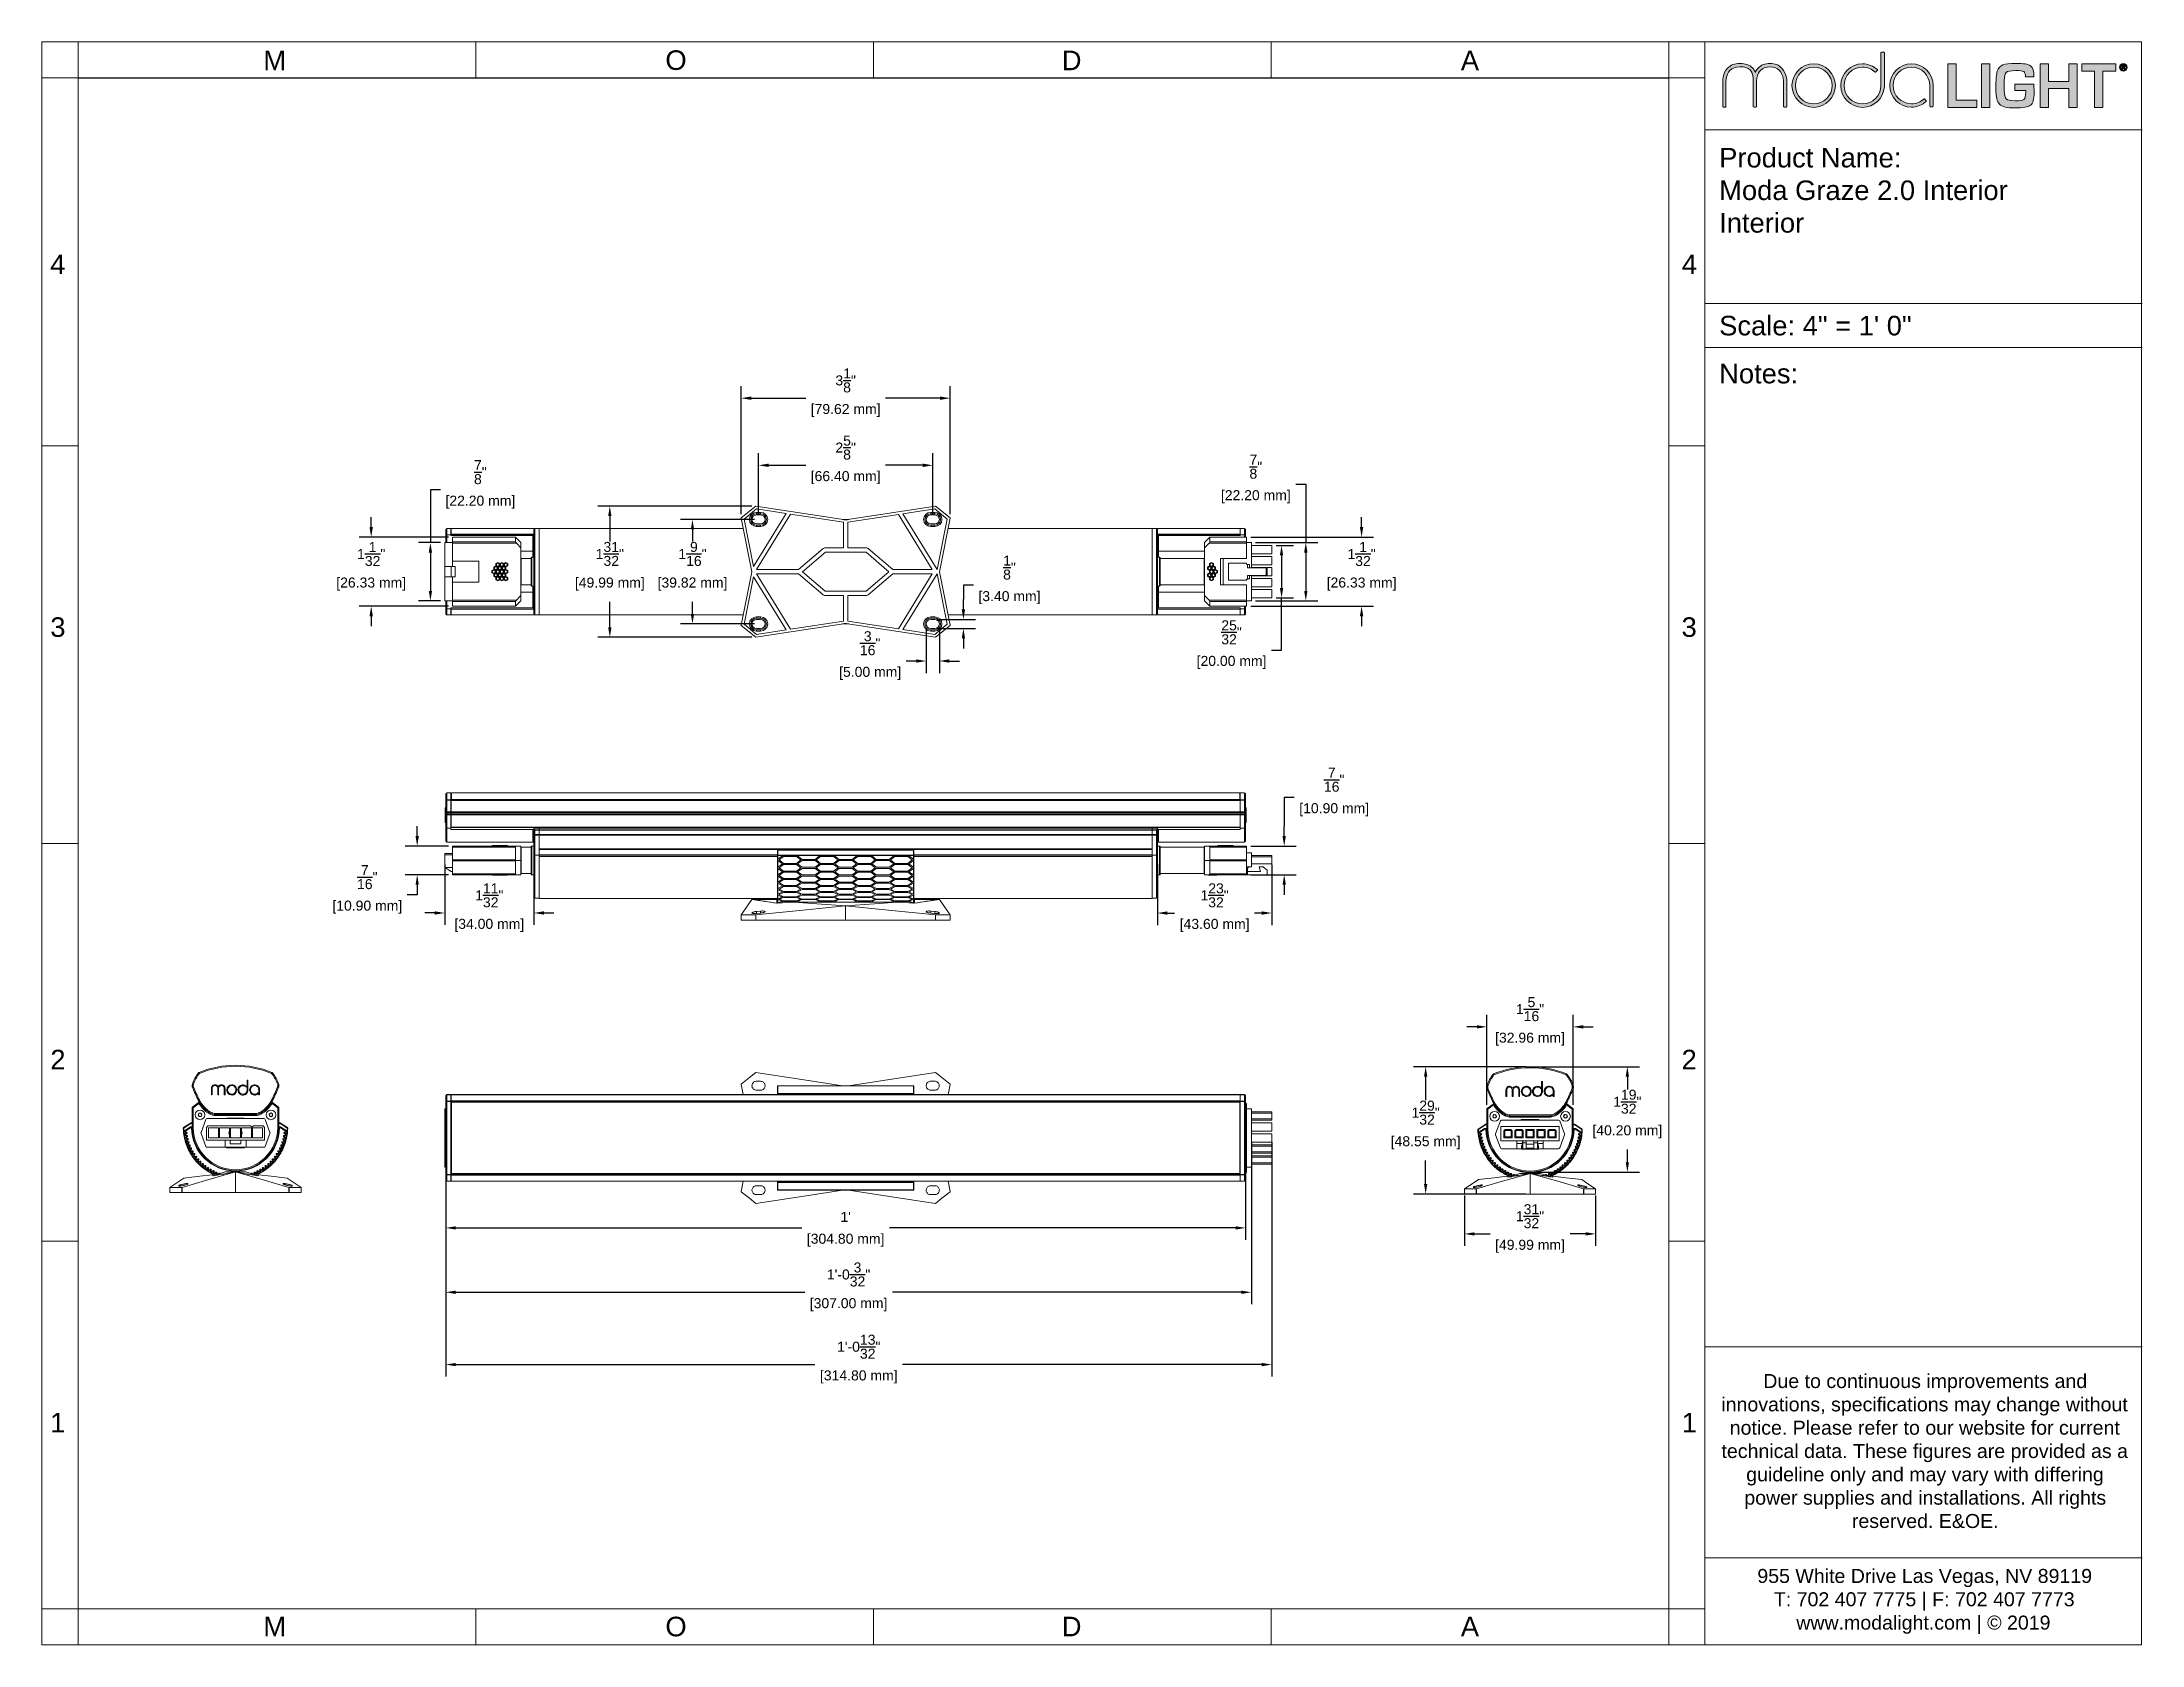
# Paper-space layout 'Layout1' of a CAD drawing. Header units: inches. Extents: x 0 to 10.5, y 0 to 8.
# The model-space entities are those that its viewports show. They can reach past a viewport. Long polylines and large blocks are cut down to what shows.
import ezdxf

# ---------------------------------------------------------------- set-up
doc = ezdxf.new("R2010")
doc.units = ezdxf.units.IN
doc.header["$MEASUREMENT"] = 0
doc.layers.get('Defpoints').update_dxf_attribs({"color": 1})
doc.layers.add('Graze 2.0 Int', color=7, linetype='Continuous')
doc.layers.add('TITLE BLOCK', color=250, linetype='Continuous')
doc.styles.get("Standard").update_dxf_attribs({"font": 'Arial.ttf'})
doc.dimstyles.new('.1 DIM', dxfattribs={"dimscale": 0, "dimtxt": 0.15, "dimasz": 0.15, "dimexe": 0.18, "dimexo": 0.0625, "dimgap": 0.09, "dimtad": 0, "dimtih": 1, "dimtoh": 1, "dimdec": 5, "dimzin": 0, "dimdsep": 46, "dimlunit": 4, "dimtxsty": 'Standard', "dimcen": 0.09, "dimadec": 0, "dimazin": 0, "dimtfac": 1, "dimtdec": 5, "dimtofl": 0, "dimtmove": 0, "dimatfit": 3, "dimfxl": 1, "dimtolj": 1, "dimtzin": 0, "dimarcsym": 0})

psp = doc.layouts.get("Layout1")

# ---------------------------------------------------------------- texts
at = {"layer": 'TITLE BLOCK', "color": 250, "true_color": 0x231f20, "char_height": 0.0978}
for s, insert, attachment_point, rotation in [('M', (1.222, 7.875), 9, 0), ('O', (3.119, 7.875), 7, 0), ('D', (5.2, 7.875), 9, 0), ('A', (7.097, 7.875), 7, 0), ('4', (0.118, 6.953), 3, 360), ('4', (8.202, 6.953), 1, 0), ('3', (0.119, 5.039), 9, 360), ('3', (8.201, 5.039), 7, 0)]:
    psp.add_mtext(s, dxfattribs=dict(at, insert=insert, attachment_point=attachment_point, rotation=rotation))
at = {"layer": 'TITLE BLOCK', "color": 250, "true_color": 0x231f20}
for s, insert, char_height, attachment_point in [('Product Name:\\PModa Graze 2.0 Interior\\PInterior', (8.389, 7.061), 0.09782, 7), ('Scale: 4" = 1\' 0"', (8.389, 6.547), 0.09782, 7), ('\\fArial|b0|i0|c0|p34;\\W1;Notes:', (8.389, 6.307), 0.09782, 7), ('2', (0.119, 2.975), 0.0978, 3), ('2', (8.201, 2.975), 0.0978, 1), ('\\fArial|b0|i0|c0|p34;\\W1;1', (0.118, 1.061), 0.09782, 9), ('\\fArial|b0|i0|c0|p34;\\W1;1', (8.202, 1.061), 0.09782, 7), ('M', (1.222, 0.139), 0.0978, 3), ('O', (3.119, 0.139), 0.0978, 1), ('D', (5.2, 0.139), 0.0978, 3), ('A', (7.097, 0.139), 0.0978, 1)]:
    psp.add_mtext(s, dxfattribs=dict(at, insert=insert, char_height=char_height, attachment_point=attachment_point))
at = {"layer": 'TITLE BLOCK', "char_height": 0.07, "attachment_point": 1}
for s, insert in [('\\pi0.21674;Due to continuous improvements and \\P\\pi0.00665;innovations, specifications may change without \\P\\pi0.04866;notice. Please refer to our website for current \\P\\pi0.0076;technical data. These figures are provided as a \\P\\pi0.13127;guideline only and may vary with differing \\P\\pi0.12172;power supplies and installations. All rights \\P\\pi0.65985;reserved. E&OE.', (8.393, 1.353)), ('\\pi0.19382;955 White Drive Las Vegas, NV 89119\\P\\pi0.27643;T: 702 407 7775 | F: 702 407 7773\\P\\pi0.38864;www.modalight.com | {\\C250;\\c2105123;© 2019}', (8.386, 0.378))]:
    psp.add_mtext_dynamic_manual_height_columns(s, width=2.03689, gutter_width=1, heights=[0], dxfattribs=dict(at, insert=insert))

msp = doc.modelspace()

# ---------------------------------------------------------------- blocks, each defined once
blk = doc.blocks.new('*D4')
at = {"layer": 'Defpoints', "color": 0, "lineweight": -2, "transparency": 16777216}
for p, q in [((21.348, 2.053), (19.664, 2.053)), ((19.844, 1.903), (19.844, 1.549)), ((19.844, 0.292), (19.844, 0.645)), ((21.348, 0.142), (19.664, 0.142))]:
    blk.add_line(p, q, dxfattribs=at)
at = {"layer": 'Defpoints', "color": 0, "transparency": 16777216}
for p in [(21.41, 2.053), (19.844, 0.142), (21.41, 0.142)]:
    blk.add_point(p, dxfattribs=at)
for points in [[(19.819, 1.903), (19.869, 1.903), (19.844, 2.053)], [(19.819, 0.292), (19.869, 0.292), (19.844, 0.142)]]:
    blk.add_solid(points, dxfattribs=at)
at = {"layer": 'Defpoints', "color": 0, "transparency": 16777216, "char_height": 0.15, "attachment_point": 5}
for s, insert in [('\\A1;1{\\H1x;\\S29/32;}"', (19.844, 1.364)), ('\\A1;[48.55 mm]', (19.844, 0.912))]:
    blk.add_mtext(s, dxfattribs=dict(at, insert=insert))
blk = doc.blocks.new('*D5')
at = {"layer": 'Defpoints', "color": 0, "lineweight": -2, "transparency": 16777216}
for p, q in [((21.473, 2.053), (23.05, 2.053)), ((22.87, 1.903), (22.87, 1.713)), ((22.87, 0.62), (22.87, 0.81)), ((21.473, 0.47), (23.05, 0.47))]:
    blk.add_line(p, q, dxfattribs=at)
at = {"layer": 'Defpoints', "color": 0, "transparency": 16777216}
for p in [(21.41, 2.053), (21.41, 0.47), (22.87, 0.47)]:
    blk.add_point(p, dxfattribs=at)
for points in [[(22.845, 1.903), (22.895, 1.903), (22.87, 2.053)], [(22.845, 0.62), (22.895, 0.62), (22.87, 0.47)]]:
    blk.add_solid(points, dxfattribs=at)
at = {"layer": 'Defpoints', "color": 0, "transparency": 16777216, "char_height": 0.15, "attachment_point": 5}
for s, insert in [('\\A1;1{\\H1x;\\S19/32;}"', (22.87, 1.528)), ('\\A1;[40.20 mm]', (22.87, 1.076))]:
    blk.add_mtext(s, dxfattribs=dict(at, insert=insert))
blk = doc.blocks.new('*D6')
at = {"layer": 'Defpoints', "color": 0, "lineweight": -2, "transparency": 16777216}
for p, q in [((20.612, 2.651), (20.462, 2.651)), ((20.761, 1.48), (20.762, 2.831)), ((22.059, 1.48), (22.059, 2.831)), ((22.209, 2.651), (22.359, 2.651))]:
    blk.add_line(p, q, dxfattribs=at)
at = {"layer": 'Defpoints', "color": 0, "transparency": 16777216}
for p in [(20.762, 2.651), (20.761, 1.417), (22.059, 1.417)]:
    blk.add_point(p, dxfattribs=at)
for points in [[(20.612, 2.676), (20.612, 2.626), (20.762, 2.651)], [(22.209, 2.676), (22.209, 2.626), (22.059, 2.651)]]:
    blk.add_solid(points, dxfattribs=at)
at = {"layer": 'Defpoints', "color": 0, "transparency": 16777216, "char_height": 0.15, "attachment_point": 5}
for s, insert in [('\\A1;1{\\H1x;\\S5/16;}"', (21.41, 2.917)), ('\\A1;[32.96 mm]', (21.41, 2.466))]:
    blk.add_mtext(s, dxfattribs=dict(at, insert=insert))
blk = doc.blocks.new('*D7')
at = {"layer": 'Defpoints', "color": 0, "lineweight": -2, "transparency": 16777216}
for p, q in [((20.426, 0.118), (20.426, -0.636)), ((22.394, 0.118), (22.394, -0.636)), ((20.576, -0.456), (20.811, -0.456)), ((22.244, -0.456), (22.01, -0.456))]:
    blk.add_line(p, q, dxfattribs=at)
at = {"layer": 'Defpoints', "color": 0, "transparency": 16777216}
for p in [(20.426, 0.181), (22.394, 0.181), (20.426, -0.456)]:
    blk.add_point(p, dxfattribs=at)
for points in [[(20.576, -0.431), (20.576, -0.481), (20.426, -0.456)], [(22.244, -0.431), (22.244, -0.481), (22.394, -0.456)]]:
    blk.add_solid(points, dxfattribs=at)
at = {"layer": 'Defpoints', "color": 0, "transparency": 16777216, "char_height": 0.15, "attachment_point": 5}
for s, insert in [('\\A1;1{\\H1x;\\S31/32;}"', (21.41, -0.19)), ('\\A1;[49.99 mm]', (21.41, -0.642))]:
    blk.add_mtext(s, dxfattribs=dict(at, insert=insert))
blk = doc.blocks.new('*D8')
at = {"layer": 'Defpoints', "color": 0, "lineweight": -2, "transparency": 16777216}
for p, q in [((5.142, 0.922), (5.142, -0.546)), ((17.142, 0.922), (17.142, -0.546)), ((5.292, -0.366), (10.484, -0.366)), ((16.992, -0.366), (11.8, -0.366))]:
    blk.add_line(p, q, dxfattribs=at)
at = {"layer": 'Defpoints', "color": 0, "transparency": 16777216}
for p in [(5.142, 0.984), (17.142, 0.984), (17.142, -0.366)]:
    blk.add_point(p, dxfattribs=at)
for points in [[(5.292, -0.341), (5.292, -0.391), (5.142, -0.366)], [(16.992, -0.341), (16.992, -0.391), (17.142, -0.366)]]:
    blk.add_solid(points, dxfattribs=at)
at = {"layer": 'Defpoints', "color": 0, "transparency": 16777216, "char_height": 0.15, "attachment_point": 5}
for s, insert in [("\\A1;1'", (11.142, -0.201)), ('\\A1;[304.80 mm]', (11.142, -0.551))]:
    blk.add_mtext(s, dxfattribs=dict(at, insert=insert))
blk = doc.blocks.new('*D9')
at = {"layer": 'Defpoints', "color": 0, "lineweight": -2, "transparency": 16777216}
for p, q in [((5.142, 0.922), (5.142, -1.512)), ((17.229, 0.922), (17.229, -1.512)), ((5.292, -1.332), (10.528, -1.332)), ((17.079, -1.332), (11.843, -1.332))]:
    blk.add_line(p, q, dxfattribs=at)
at = {"layer": 'Defpoints', "color": 0, "transparency": 16777216}
for p in [(5.142, 0.984), (17.229, 0.984), (17.229, -1.332)]:
    blk.add_point(p, dxfattribs=at)
for points in [[(5.292, -1.307), (5.292, -1.357), (5.142, -1.332)], [(17.079, -1.307), (17.079, -1.357), (17.229, -1.332)]]:
    blk.add_solid(points, dxfattribs=at)
at = {"layer": 'Defpoints', "color": 0, "transparency": 16777216, "char_height": 0.15, "attachment_point": 5}
for s, insert in [('\\A1;1\'-0{\\H1x;\\S3/32;}"', (11.186, -1.065)), ('\\A1;[307.00 mm]', (11.186, -1.518))]:
    blk.add_mtext(s, dxfattribs=dict(at, insert=insert))
blk = doc.blocks.new('*D10')
at = {"layer": 'Defpoints', "color": 0, "lineweight": -2, "transparency": 16777216}
for p, q in [((5.142, 0.922), (5.142, -2.597)), ((17.536, 0.922), (17.536, -2.597)), ((5.292, -2.417), (10.681, -2.417)), ((17.386, -2.417), (11.997, -2.417))]:
    blk.add_line(p, q, dxfattribs=at)
at = {"layer": 'Defpoints', "color": 0, "transparency": 16777216}
for p in [(5.142, 0.984), (17.536, 0.984), (17.536, -2.417)]:
    blk.add_point(p, dxfattribs=at)
for points in [[(5.292, -2.392), (5.292, -2.442), (5.142, -2.417)], [(17.386, -2.392), (17.386, -2.442), (17.536, -2.417)]]:
    blk.add_solid(points, dxfattribs=at)
at = {"layer": 'Defpoints', "color": 0, "transparency": 16777216, "char_height": 0.15, "attachment_point": 5}
for s, insert in [('\\A1;1\'-0{\\H1x;\\S13/32;}"', (11.339, -2.149)), ('\\A1;[314.80 mm]', (11.339, -2.602))]:
    blk.add_mtext(s, dxfattribs=dict(at, insert=insert))
blk = doc.blocks.new('*D11')
at = {"layer": 'Defpoints', "color": 0, "lineweight": -2, "transparency": 16777216}
for p, q in [((5.127, 5.086), (5.127, 4.18)), ((6.465, 5.086), (6.465, 4.18)), ((4.977, 4.36), (4.827, 4.36)), ((6.615, 4.36), (6.765, 4.36))]:
    blk.add_line(p, q, dxfattribs=at)
at = {"layer": 'Defpoints', "color": 0, "transparency": 16777216}
for p in [(5.127, 5.148), (6.465, 5.148), (5.127, 4.36)]:
    blk.add_point(p, dxfattribs=at)
for points in [[(4.977, 4.385), (4.977, 4.335), (5.127, 4.36)], [(6.615, 4.385), (6.615, 4.335), (6.465, 4.36)]]:
    blk.add_solid(points, dxfattribs=at)
at = {"layer": 'Defpoints', "color": 0, "transparency": 16777216, "char_height": 0.15, "attachment_point": 5}
for s, insert in [('\\A1;1{\\H1x;\\S11/32;}"', (5.796, 4.625)), ('\\A1;[34.00 mm]', (5.796, 4.174))]:
    blk.add_mtext(s, dxfattribs=dict(at, insert=insert))
blk = doc.blocks.new('*D12')
at = {"layer": 'Defpoints', "color": 0, "lineweight": -2, "transparency": 16777216}
for p, q in [((5.182, 5.363), (4.534, 5.363)), ((4.714, 5.513), (4.714, 5.663)), ((5.182, 4.934), (4.534, 4.934)), ((4.714, 4.784), (4.714, 4.634)), ((4.714, 4.634), (4.564, 4.634))]:
    blk.add_line(p, q, dxfattribs=at)
at = {"layer": 'Defpoints', "color": 0, "transparency": 16777216}
for p in [(5.245, 5.363), (4.714, 4.934), (5.245, 4.934)]:
    blk.add_point(p, dxfattribs=at)
for points in [[(4.689, 5.513), (4.739, 5.513), (4.714, 5.363)], [(4.689, 4.784), (4.739, 4.784), (4.714, 4.934)]]:
    blk.add_solid(points, dxfattribs=at)
at = {"layer": 'Defpoints', "color": 0, "transparency": 16777216, "char_height": 0.15, "attachment_point": 5}
for s, insert in [('\\A1;{\\H1x;\\S7/16;}"', (3.965, 4.898)), ('\\A1;[10.90 mm]', (3.965, 4.448))]:
    blk.add_mtext(s, dxfattribs=dict(at, insert=insert))
blk = doc.blocks.new('*D13')
at = {"layer": 'Defpoints', "color": 0, "lineweight": -2, "transparency": 16777216}
for p, q in [((15.819, 5.086), (15.819, 4.179)), ((17.536, 5.086), (17.536, 4.179)), ((15.969, 4.359), (16.078, 4.359)), ((17.386, 4.359), (17.277, 4.359))]:
    blk.add_line(p, q, dxfattribs=at)
at = {"layer": 'Defpoints', "color": 0, "transparency": 16777216}
for p in [(15.819, 5.148), (17.536, 5.148), (17.536, 4.359)]:
    blk.add_point(p, dxfattribs=at)
for points in [[(15.969, 4.384), (15.969, 4.334), (15.819, 4.359)], [(17.386, 4.384), (17.386, 4.334), (17.536, 4.359)]]:
    blk.add_solid(points, dxfattribs=at)
at = {"layer": 'Defpoints', "color": 0, "transparency": 16777216, "char_height": 0.15, "attachment_point": 5}
for s, insert in [('\\A1;1{\\H1x;\\S23/32;}"', (16.678, 4.625)), ('\\A1;[43.60 mm]', (16.678, 4.173))]:
    blk.add_mtext(s, dxfattribs=dict(at, insert=insert))
blk = doc.blocks.new('*D14')
at = {"layer": 'Defpoints', "color": 0, "lineweight": -2, "transparency": 16777216}
for p, q in [((17.872, 6.095), (17.722, 6.095)), ((17.722, 6.095), (17.722, 5.663)), ((17.221, 5.363), (17.902, 5.363)), ((17.722, 5.513), (17.722, 5.663)), ((17.221, 4.934), (17.902, 4.934)), ((17.722, 4.784), (17.722, 4.634))]:
    blk.add_line(p, q, dxfattribs=at)
at = {"layer": 'Defpoints', "color": 0, "transparency": 16777216}
for p in [(17.158, 5.363), (17.158, 4.934), (17.722, 4.934)]:
    blk.add_point(p, dxfattribs=at)
for points in [[(17.697, 5.513), (17.747, 5.513), (17.722, 5.363)], [(17.697, 4.784), (17.747, 4.784), (17.722, 4.934)]]:
    blk.add_solid(points, dxfattribs=at)
at = {"layer": 'Defpoints', "color": 0, "transparency": 16777216, "char_height": 0.15, "attachment_point": 5}
for s, insert in [('\\A1;{\\H1x;\\S7/16;}"', (18.472, 6.36)), ('\\A1;[10.90 mm]', (18.472, 5.91))]:
    blk.add_mtext(s, dxfattribs=dict(at, insert=insert))
blk = doc.blocks.new('*D15')
at = {"layer": 'Defpoints', "color": 0, "lineweight": -2, "transparency": 16777216}
for p, q in [((9.835, 10.328), (9.835, 11.258)), ((9.985, 11.078), (10.543, 11.078)), ((12.299, 11.078), (11.742, 11.078)), ((12.449, 10.328), (12.449, 11.258))]:
    blk.add_line(p, q, dxfattribs=at)
at = {"layer": 'Defpoints', "color": 0, "transparency": 16777216}
for p in [(12.449, 11.078), (9.835, 10.265), (12.449, 10.265)]:
    blk.add_point(p, dxfattribs=at)
for points in [[(9.985, 11.103), (9.985, 11.053), (9.835, 11.078)], [(12.299, 11.103), (12.299, 11.053), (12.449, 11.078)]]:
    blk.add_solid(points, dxfattribs=at)
at = {"layer": 'Defpoints', "color": 0, "transparency": 16777216, "char_height": 0.15, "attachment_point": 5}
for s, insert in [('\\A1;2{\\H1x;\\S5/8;}"', (11.142, 11.344)), ('\\A1;[66.40 mm]', (11.142, 10.893))]:
    blk.add_mtext(s, dxfattribs=dict(at, insert=insert))
blk = doc.blocks.new('*D16')
at = {"layer": 'Defpoints', "color": 0, "lineweight": -2, "transparency": 16777216}
for p, q in [((9.773, 10.265), (8.664, 10.265)), ((8.844, 10.115), (8.844, 9.933)), ((8.844, 8.848), (8.844, 9.03)), ((9.773, 8.698), (8.664, 8.698))]:
    blk.add_line(p, q, dxfattribs=at)
at = {"layer": 'Defpoints', "color": 0, "transparency": 16777216}
for p in [(9.835, 10.265), (8.844, 8.698), (9.835, 8.698)]:
    blk.add_point(p, dxfattribs=at)
for points in [[(8.819, 10.115), (8.869, 10.115), (8.844, 10.265)], [(8.819, 8.848), (8.869, 8.848), (8.844, 8.698)]]:
    blk.add_solid(points, dxfattribs=at)
at = {"layer": 'Defpoints', "color": 0, "transparency": 16777216, "char_height": 0.15, "attachment_point": 5}
for s, insert in [('\\A1;1{\\H1x;\\S9/16;}"', (8.844, 9.748)), ('\\A1;[39.82 mm]', (8.844, 9.296))]:
    blk.add_mtext(s, dxfattribs=dict(at, insert=insert))
blk = doc.blocks.new('*D17')
at = {"layer": 'Defpoints', "color": 0, "lineweight": -2, "transparency": 16777216}
for p, q in [((9.575, 10.347), (9.575, 12.265)), ((9.725, 12.085), (10.543, 12.085)), ((12.56, 12.085), (11.742, 12.085)), ((12.71, 10.347), (12.71, 12.265))]:
    blk.add_line(p, q, dxfattribs=at)
at = {"layer": 'Defpoints', "color": 0, "transparency": 16777216}
for p in [(12.71, 12.085), (9.575, 10.285), (12.71, 10.285)]:
    blk.add_point(p, dxfattribs=at)
for points in [[(9.725, 12.11), (9.725, 12.06), (9.575, 12.085)], [(12.56, 12.11), (12.56, 12.06), (12.71, 12.085)]]:
    blk.add_solid(points, dxfattribs=at)
at = {"layer": 'Defpoints', "color": 0, "transparency": 16777216, "char_height": 0.15, "attachment_point": 5}
for s, insert in [('\\A1;3{\\H1x;\\S1/8;}"', (11.142, 12.352)), ('\\A1;[79.62 mm]', (11.142, 11.9))]:
    blk.add_mtext(s, dxfattribs=dict(at, insert=insert))
blk = doc.blocks.new('*D18')
at = {"layer": 'Defpoints', "color": 0, "lineweight": -2, "transparency": 16777216}
for p, q in [((9.733, 10.465), (7.424, 10.465)), ((7.604, 10.315), (7.604, 9.933)), ((7.604, 8.647), (7.604, 9.03)), ((9.733, 8.497), (7.424, 8.497))]:
    blk.add_line(p, q, dxfattribs=at)
at = {"layer": 'Defpoints', "color": 0, "transparency": 16777216}
for p in [(9.795, 10.465), (7.604, 8.497), (9.795, 8.497)]:
    blk.add_point(p, dxfattribs=at)
for points in [[(7.579, 10.315), (7.629, 10.315), (7.604, 10.465)], [(7.579, 8.647), (7.629, 8.647), (7.604, 8.497)]]:
    blk.add_solid(points, dxfattribs=at)
at = {"layer": 'Defpoints', "color": 0, "transparency": 16777216, "char_height": 0.15, "attachment_point": 5}
for s, insert in [('\\A1;1{\\H1x;\\S31/32;}"', (7.604, 9.748)), ('\\A1;[49.99 mm]', (7.604, 9.296))]:
    blk.add_mtext(s, dxfattribs=dict(at, insert=insert))
blk = doc.blocks.new('*D19')
at = {"layer": 'Defpoints', "color": 0, "lineweight": -2, "transparency": 16777216}
for p, q in [((12.351, 8.635), (12.351, 7.961)), ((12.548, 8.635), (12.548, 7.961)), ((12.201, 8.141), (12.051, 8.141)), ((12.698, 8.141), (12.848, 8.141))]:
    blk.add_line(p, q, dxfattribs=at)
at = {"layer": 'Defpoints', "color": 0, "transparency": 16777216}
for p in [(12.351, 8.698), (12.548, 8.698), (12.351, 8.141)]:
    blk.add_point(p, dxfattribs=at)
for points in [[(12.201, 8.166), (12.201, 8.116), (12.351, 8.141)], [(12.698, 8.166), (12.698, 8.116), (12.548, 8.141)]]:
    blk.add_solid(points, dxfattribs=at)
at = {"layer": 'Defpoints', "color": 0, "transparency": 16777216, "char_height": 0.15, "attachment_point": 5}
for s, insert in [('\\A1;{\\H1x;\\S3/16;}"', (11.51, 8.408)), ('\\A1;[5.00 mm]', (11.51, 7.956))]:
    blk.add_mtext(s, dxfattribs=dict(at, insert=insert))
blk = doc.blocks.new('*D20')
at = {"layer": 'Defpoints', "color": 0, "lineweight": -2, "transparency": 16777216}
for p, q in [((13.059, 9.277), (12.909, 9.277)), ((12.909, 9.277), (12.909, 9.065)), ((12.909, 8.915), (12.909, 9.065)), ((12.512, 8.765), (13.089, 8.765)), ((12.512, 8.631), (13.089, 8.631)), ((12.909, 8.481), (12.909, 8.331))]:
    blk.add_line(p, q, dxfattribs=at)
at = {"layer": 'Defpoints', "color": 0, "transparency": 16777216}
for p in [(12.449, 8.765), (12.449, 8.631), (12.909, 8.631)]:
    blk.add_point(p, dxfattribs=at)
for points in [[(12.884, 8.915), (12.934, 8.915), (12.909, 8.765)], [(12.884, 8.481), (12.934, 8.481), (12.909, 8.631)]]:
    blk.add_solid(points, dxfattribs=at)
at = {"layer": 'Defpoints', "color": 0, "transparency": 16777216, "char_height": 0.15, "attachment_point": 5}
for s, insert in [('\\A1;{\\H1x;\\S1/8;}"', (13.6, 9.543)), ('\\A1;[3.40 mm]', (13.6, 9.092))]:
    blk.add_mtext(s, dxfattribs=dict(at, insert=insert))
blk = doc.blocks.new('*D21')
at = {"layer": 'Defpoints', "color": 0, "lineweight": -2, "transparency": 16777216}
for p, q in [((17.599, 9.875), (17.862, 9.875)), ((17.682, 9.725), (17.682, 9.238)), ((17.599, 9.088), (17.862, 9.088)), ((17.682, 8.306), (17.682, 9.088)), ((17.532, 8.306), (17.682, 8.306))]:
    blk.add_line(p, q, dxfattribs=at)
at = {"layer": 'Defpoints', "color": 0, "transparency": 16777216}
for p in [(17.536, 9.875), (17.536, 9.088), (17.682, 9.088)]:
    blk.add_point(p, dxfattribs=at)
for points in [[(17.657, 9.725), (17.707, 9.725), (17.682, 9.875)], [(17.657, 9.238), (17.707, 9.238), (17.682, 9.088)]]:
    blk.add_solid(points, dxfattribs=at)
at = {"layer": 'Defpoints', "color": 0, "transparency": 16777216, "char_height": 0.15, "attachment_point": 5}
for s, insert in [('\\A1;{\\H1x;\\S25/32;}"', (16.932, 8.572)), ('\\A1;[20.00 mm]', (16.932, 8.12))]:
    blk.add_mtext(s, dxfattribs=dict(at, insert=insert))
blk = doc.blocks.new('*D22')
at = {"layer": 'Defpoints', "color": 0, "lineweight": -2, "transparency": 16777216}
for p, q in [((17.896, 10.793), (18.046, 10.793)), ((18.046, 10.793), (18.046, 9.918)), ((17.291, 9.918), (18.226, 9.918)), ((18.046, 9.768), (18.046, 9.194)), ((17.291, 9.044), (18.226, 9.044))]:
    blk.add_line(p, q, dxfattribs=at)
at = {"layer": 'Defpoints', "color": 0, "transparency": 16777216}
for p in [(17.229, 9.918), (17.229, 9.044), (18.046, 9.044)]:
    blk.add_point(p, dxfattribs=at)
for points in [[(18.021, 9.768), (18.071, 9.768), (18.046, 9.918)], [(18.021, 9.194), (18.071, 9.194), (18.046, 9.044)]]:
    blk.add_solid(points, dxfattribs=at)
at = {"layer": 'Defpoints', "color": 0, "transparency": 16777216, "char_height": 0.15, "attachment_point": 5}
for s, insert in [('\\A1;{\\H1x;\\S7/8;}"', (17.296, 11.057)), ('\\A1;[22.20 mm]', (17.296, 10.607))]:
    blk.add_mtext(s, dxfattribs=dict(at, insert=insert))
blk = doc.blocks.new('*D23')
at = {"layer": 'Defpoints', "color": 0, "lineweight": -2, "transparency": 16777216}
for p, q in [((18.883, 10.15), (18.883, 10.3)), ((17.221, 10), (19.063, 10)), ((17.221, 8.963), (19.063, 8.963)), ((18.883, 8.813), (18.883, 8.663))]:
    blk.add_line(p, q, dxfattribs=at)
at = {"layer": 'Defpoints', "color": 0, "transparency": 16777216}
for p in [(17.158, 10), (17.158, 8.963), (18.883, 8.963)]:
    blk.add_point(p, dxfattribs=at)
for points in [[(18.858, 10.15), (18.908, 10.15), (18.883, 10)], [(18.858, 8.813), (18.908, 8.813), (18.883, 8.963)]]:
    blk.add_solid(points, dxfattribs=at)
at = {"layer": 'Defpoints', "color": 0, "transparency": 16777216, "char_height": 0.15, "attachment_point": 5}
for s, insert in [('\\A1;1{\\H1x;\\S1/32;}"', (18.883, 9.747)), ('\\A1;[26.33 mm]', (18.883, 9.296))]:
    blk.add_mtext(s, dxfattribs=dict(at, insert=insert))
blk = doc.blocks.new('*D24')
at = {"layer": 'Defpoints', "color": 0, "lineweight": -2, "transparency": 16777216}
for p, q in [((5.062, 10.711), (4.912, 10.711)), ((4.912, 10.711), (4.912, 9.918)), ((5.064, 9.918), (4.732, 9.918)), ((4.912, 9.768), (4.912, 9.194)), ((5.064, 9.044), (4.732, 9.044))]:
    blk.add_line(p, q, dxfattribs=at)
at = {"layer": 'Defpoints', "color": 0, "transparency": 16777216}
for p in [(5.127, 9.918), (4.912, 9.044), (5.127, 9.044)]:
    blk.add_point(p, dxfattribs=at)
for points in [[(4.887, 9.768), (4.937, 9.768), (4.912, 9.918)], [(4.887, 9.194), (4.937, 9.194), (4.912, 9.044)]]:
    blk.add_solid(points, dxfattribs=at)
at = {"layer": 'Defpoints', "color": 0, "transparency": 16777216, "char_height": 0.15, "attachment_point": 5}
for s, insert in [('\\A1;{\\H1x;\\S7/8;}"', (5.662, 10.975)), ('\\A1;[22.20 mm]', (5.662, 10.525))]:
    blk.add_mtext(s, dxfattribs=dict(at, insert=insert))
blk = doc.blocks.new('*D25')
at = {"layer": 'Defpoints', "color": 0, "lineweight": -2, "transparency": 16777216}
for p, q in [((4.024, 10.15), (4.024, 10.3)), ((5.182, 10), (3.844, 10)), ((5.182, 8.963), (3.844, 8.963)), ((4.024, 8.813), (4.024, 8.663))]:
    blk.add_line(p, q, dxfattribs=at)
at = {"layer": 'Defpoints', "color": 0, "transparency": 16777216}
for p in [(5.245, 10), (4.024, 8.963), (5.245, 8.963)]:
    blk.add_point(p, dxfattribs=at)
for points in [[(3.999, 10.15), (4.049, 10.15), (4.024, 10)], [(3.999, 8.813), (4.049, 8.813), (4.024, 8.963)]]:
    blk.add_solid(points, dxfattribs=at)
at = {"layer": 'Defpoints', "color": 0, "transparency": 16777216, "char_height": 0.15, "attachment_point": 5}
for s, insert in [('\\A1;1{\\H1x;\\S1/32;}"', (4.024, 9.747)), ('\\A1;[26.33 mm]', (4.024, 9.296))]:
    blk.add_mtext(s, dxfattribs=dict(at, insert=insert))

# ---------------------------------------------------------------- dimensions: what is measured, and where the dimension line sits
at = {"layer": 'Defpoints'}
for base, p1, p2, picture, middle in [((12.709727, 12.085269), (9.574975, 10.284762), (12.709727, 10.284762), '*D17', (11.142351, 12.085269)), ((12.449357, 11.078121), (9.835268, 10.265285), (12.449357, 10.265285), '*D15', (11.142312, 11.078121)), ((12.350932, 8.141156), (12.547782, 8.697572), (12.350932, 8.697572), '*D19', (11.509704, 8.141156)), ((5.126564, 4.359683), (6.465146, 5.148177), (5.126564, 5.148177), '*D11', (5.795855, 4.359683)), ((17.142313, -0.365551), (5.142312, 0.984029), (17.142313, 0.984029), '*D8', (11.142312, -0.365551)), ((17.2289267, -1.3324204), (5.1423115, 0.984029), (17.2289267, 0.984029), '*D9', (11.1856191, -1.3324204)), ((17.536013, -2.416911), (5.142312, 0.984029), (17.536013, 0.984029), '*D10', (11.339162, -2.416911)), ((20.42638, -0.456174), (22.394438, 0.18094), (20.42638, 0.18094), '*D7', (21.410409, -0.456174))]:
    dim = msp.add_linear_dim(base=base, p1=p1, p2=p2, dimstyle='.1 DIM', override={"dimscale": 1, "dimpost": '\\X'}, dxfattribs=at)
    dim.commit()
    dim.dimension.update_dxf_attribs({"geometry": picture, "text_midpoint": middle})
for base, p1, p2, picture, middle in [((4.912203, 9.044421), (5.126564, 9.918437), (5.126564, 9.044421), '*D24', (5.205719, 10.710763)), ((18.045561, 9.044421), (17.228927, 9.918437), (17.228927, 9.044421), '*D22', (17.746339, 10.792644)), ((17.681938, 9.087728), (17.536013, 9.87513), (17.536013, 9.087728), '*D21', (17.588163, 8.305885)), ((12.908905, 8.630643), (12.449357, 8.764501), (12.449357, 8.630643), '*D20', (13.040673, 9.277118)), ((17.722188, 4.93361), (17.158061, 5.362744), (17.158061, 4.93361), '*D14', (18.079007, 6.095229))]:
    dim = msp.add_linear_dim(base=base, p1=p1, p2=p2, angle=90, dimstyle='.1 DIM', override={"dimscale": 1, "dimpost": '\\X', "dimtmove": 1}, dxfattribs=at)
    dim.commit()
    dim.dimension.update_dxf_attribs({"geometry": picture, "text_midpoint": middle, "dimtype": 160})
for base, p1, p2, picture, middle in [((7.603872, 8.497446), (9.795442, 10.465412), (9.795442, 8.497446), '*D18', (7.603872, 9.481429)), ((4.024351, 8.963027), (5.244674, 9.99983), (5.244674, 8.963027), '*D25', (4.024351, 9.481429)), ((8.844336, 8.697572), (9.835268, 10.265285), (9.835268, 8.697572), '*D16', (8.844336, 9.481429)), ((18.882511, 8.963027), (17.158061, 9.99983), (17.158061, 8.963027), '*D23', (18.882511, 9.481429)), ((4.714152, 4.93361), (5.244674, 5.362744), (5.244674, 4.93361), '*D12', (3.964602, 4.63361))]:
    dim = msp.add_linear_dim(base=base, p1=p1, p2=p2, angle=90, dimstyle='.1 DIM', override={"dimscale": 1, "dimpost": '\\X'}, dxfattribs=at)
    dim.commit()
    dim.dimension.update_dxf_attribs({"geometry": picture, "text_midpoint": middle})
for p1, p2, distance, picture, middle in [((15.8194779, 5.1481774), (17.5360134, 5.1481774), -0.7893502, '*D13', (16.6777456, 4.3588272)), ((22.059098, 1.417087), (20.761482, 1.417117), -1.234123, '*D6', (21.410318, 2.651225)), ((21.410409, 2.052927), (21.410409, 0.141509), -1.566001, '*D4', (19.844408, 1.097218)), ((21.410409, 2.052927), (21.410409, 0.470249), 1.459287, '*D5', (22.869697, 1.261588))]:
    dim = msp.add_aligned_dim(p1=p1, p2=p2, distance=distance, dimstyle='.1 DIM', override={"dimscale": 1, "dimpost": '\\X'}, dxfattribs=at)
    dim.commit()
    dim.dimension.update_dxf_attribs({"geometry": picture, "text_midpoint": middle})

# ---------------------------------------------------------------- linework, layer by layer
at = {"layer": 'Graze 2.0 Int', "color": 7, "linetype": 'Continuous', "lineweight": 15}
for p, q in [((9.576341, 10.287809), (9.792348, 10.464568)), ((9.805051, 10.424091), (9.617786, 10.270852)), ((9.795442, 10.465412), (11.142312, 10.257411)), ((10.249741, 10.355416), (9.805051, 10.424091)), ((12.489182, 10.465412), (11.142312, 10.257411)), ((12.479573, 10.424091), (12.001616, 10.350279)), ((12.666838, 10.270852), (12.479573, 10.424091)), ((12.708283, 10.287809), (12.492276, 10.464568)), ((5.142312, 10.115287), (5.142312, 10.11344)), ((5.142312, 10.02263), (5.142312, 10.11344)), ((5.15806, 10.127956), (5.15806, 10.131035)), ((5.15806, 10.131035), (5.221052, 10.131035)), ((5.15806, 10.127956), (5.15806, 10.036799)), ((5.221052, 10.127956), (5.15806, 10.127956)), ((5.221052, 10.131035), (5.221052, 10.127956)), ((5.221052, 10.041811), (5.221052, 10.127956)), ((5.223021, 10.131035), (9.605823, 10.131035)), ((5.223021, 10.127956), (5.223021, 10.131035)), ((5.223021, 10.044421), (5.223021, 10.127956)), ((6.465146, 8.848249), (6.465146, 10.114608)), ((6.480895, 10.130357), (6.480895, 8.832501)), ((6.480895, 10.130357), (6.543887, 10.130357)), ((9.605885, 10.130727), (6.543887, 10.130727)), ((6.543887, 10.130718), (6.543887, 10.130727)), ((6.543887, 10.130718), (6.543887, 8.83214)), ((9.736843, 9.481429), (9.574975, 10.283983)), ((9.617786, 10.270852), (9.761601, 9.557803)), ((10.249741, 10.355416), (9.761601, 9.557803)), ((9.803772, 10.3519), (9.803772, 10.371585)), ((9.866764, 10.371585), (9.803772, 10.371585)), ((9.866764, 10.3519), (9.803772, 10.3519)), ((9.866764, 10.332215), (9.803772, 10.332215)), ((9.803772, 10.198356), (9.866764, 10.198356)), ((9.803772, 10.178671), (9.866764, 10.178671)), ((9.803772, 10.158986), (9.803772, 10.178671)), ((9.803772, 10.158986), (9.866764, 10.158986)), ((9.80643, 9.512398), (10.316085, 10.345171)), ((9.866764, 10.3519), (9.866764, 10.371585)), ((9.866764, 10.158986), (9.866764, 10.178671)), ((11.111341, 10.222358), (10.316085, 10.345171)), ((11.189807, 10.264746), (11.094817, 10.264746)), ((11.111341, 10.222358), (11.111341, 9.837095)), ((11.935265, 10.340032), (11.173278, 10.222357)), ((11.173278, 9.837095), (11.173278, 10.222357)), ((11.935265, 10.340032), (12.441782, 9.512398)), ((12.513998, 9.513054), (12.001616, 10.350279)), ((12.417861, 10.3519), (12.417861, 10.371585)), ((12.480853, 10.371585), (12.417861, 10.371585)), ((12.480853, 10.3519), (12.417861, 10.3519)), ((12.480853, 10.332215), (12.417861, 10.332215)), ((12.417861, 10.198356), (12.480853, 10.198356)), ((12.417861, 10.178671), (12.480853, 10.178671)), ((12.417861, 10.158986), (12.417861, 10.178671)), ((12.417861, 10.158986), (12.480853, 10.158986)), ((12.480853, 10.3519), (12.480853, 10.371585)), ((12.480853, 10.158986), (12.480853, 10.178671)), ((12.513998, 9.513054), (12.666838, 10.270852)), ((12.547782, 9.481429), (12.709649, 10.283983)), ((15.740738, 10.130727), (12.678739, 10.130727)), ((12.678801, 10.131035), (17.061604, 10.131035)), ((15.740738, 10.130727), (15.740738, 10.130718)), ((15.740738, 8.83214), (15.740738, 10.130718)), ((15.80373, 10.130357), (15.740738, 10.130357)), ((15.80373, 8.832501), (15.80373, 10.130357)), ((15.819478, 10.114608), (15.819478, 8.848249)), ((17.061604, 10.127956), (17.061604, 10.131035)), ((17.061604, 10.044421), (17.061604, 10.127956)), ((17.063572, 10.131035), (17.126565, 10.131035)), ((17.063572, 10.127956), (17.063572, 10.131035)), ((17.126565, 10.127956), (17.063572, 10.127956)), ((17.063572, 10.127956), (17.063572, 10.041811)), ((17.126565, 10.131035), (17.126565, 10.127956)), ((17.126565, 10.036799), (17.126565, 10.127956)), ((17.142313, 10.11344), (17.142313, 10.115287)), ((17.142313, 10.11344), (17.142313, 10.02263)), ((5.244674, 9.918437), (5.126564, 9.918437)), ((5.126564, 9.918437), (5.126564, 9.560169)), ((5.15806, 10.036799), (5.221052, 10.036799)), ((5.223021, 10.065073), (5.221052, 10.06509)), ((5.223021, 10.046057), (5.221052, 10.046064)), ((5.221052, 10.036799), (5.221052, 10.041811)), ((6.465146, 10.041811), (5.221052, 10.041811)), ((5.221052, 10.02625), (5.221052, 10.036799)), ((6.45481, 10.02625), (5.221052, 10.02625)), ((6.465146, 10.044421), (5.223021, 10.044421)), ((5.223021, 10.041811), (5.223021, 10.044421)), ((6.190761, 9.99983), (5.244674, 9.99983)), ((5.244674, 9.998625), (5.244674, 9.99983)), ((6.189556, 9.998625), (5.244674, 9.998625)), ((5.244674, 9.927109), (5.244674, 9.998625)), ((5.244674, 9.927109), (6.189556, 9.927109)), ((5.244674, 9.908629), (5.244674, 9.927109)), ((6.202459, 9.908629), (5.244674, 9.908629)), ((5.244674, 9.638909), (5.244674, 9.908629)), ((6.189556, 9.927109), (6.189556, 9.998625)), ((6.190761, 9.99983), (6.268296, 9.917239)), ((6.268296, 9.838499), (6.202459, 9.908629)), ((6.268296, 9.917239), (6.268296, 9.838499)), ((6.268296, 9.838499), (6.268296, 9.124358)), ((6.449399, 9.788515), (6.465146, 9.788515)), ((6.454892, 10.026239), (6.454908, 10.02625)), ((10.805809, 9.829627), (10.436213, 9.512398)), ((10.837449, 9.775157), (10.494277, 9.480611)), ((10.82598, 9.837095), (10.805809, 9.829627)), ((11.111341, 9.837095), (10.82598, 9.837095)), ((11.448265, 9.775157), (10.837449, 9.775157)), ((11.459738, 9.837095), (11.173278, 9.837095)), ((11.790346, 9.481429), (11.448265, 9.775157)), ((11.47991, 9.829623), (11.459738, 9.837095)), ((11.849353, 9.512398), (11.47991, 9.829623)), ((17.061604, 10.044421), (15.819478, 10.044421)), ((15.819478, 10.041811), (17.063572, 10.041811)), ((15.835226, 9.788515), (15.819478, 9.788515)), ((15.821587, 10.026522), (15.820438, 10.027495)), ((15.829717, 10.02625), (15.829732, 10.026239)), ((15.829815, 10.02625), (17.063572, 10.02625)), ((15.835226, 10.017386), (15.835226, 10.008619)), ((16.528139, 9.917239), (16.605674, 9.99983)), ((16.528139, 9.838499), (16.528139, 9.917239)), ((16.593976, 9.908629), (16.528139, 9.838499)), ((16.528139, 9.124358), (16.528139, 9.838499)), ((17.158061, 9.908629), (16.593976, 9.908629)), ((17.158061, 9.99983), (16.605674, 9.99983)), ((16.606879, 9.998625), (16.606879, 9.927109)), ((17.158061, 9.998625), (16.606879, 9.998625)), ((16.606879, 9.927109), (17.158061, 9.927109)), ((17.061604, 10.065073), (17.063572, 10.06509)), ((17.061604, 10.046057), (17.063572, 10.046064)), ((17.061604, 10.041811), (17.061604, 10.044421)), ((17.063572, 10.041811), (17.063572, 10.036799)), ((17.063572, 10.036799), (17.063572, 10.02625)), ((17.126565, 10.036799), (17.063572, 10.036799)), ((17.142313, 10.02263), (17.142313, 9.99983)), ((17.158061, 9.99983), (17.158061, 9.998625)), ((17.158061, 9.998625), (17.158061, 9.927109)), ((17.158061, 9.927109), (17.158061, 9.908629)), ((17.228927, 9.918437), (17.158061, 9.918437)), ((17.158061, 9.678279), (17.158061, 9.908629)), ((17.228927, 9.540484), (17.228927, 9.918437)), ((17.228927, 9.87513), (17.536013, 9.87513)), ((17.536013, 9.749145), (17.536013, 9.87513)), ((5.126564, 9.402689), (5.126564, 9.560169)), ((5.126564, 9.560169), (5.22499, 9.560169)), ((5.22499, 9.402689), (5.22499, 9.560169)), ((5.284044, 9.560169), (5.22499, 9.560169)), ((5.244674, 9.638909), (5.638375, 9.638909)), ((5.244674, 9.560169), (5.244674, 9.638909)), ((5.284044, 9.402689), (5.284044, 9.560169)), ((5.638375, 9.638909), (5.638375, 9.323948)), ((5.863118, 9.514289), (5.834661, 9.497859)), ((5.842422, 9.493378), (5.834661, 9.497859)), ((5.834661, 9.497859), (5.834661, 9.464999)), ((5.842422, 9.46948), (5.834661, 9.464999)), ((5.834661, 9.464999), (5.863118, 9.448568)), ((5.842422, 9.493378), (5.863118, 9.505326)), ((5.842422, 9.46948), (5.842422, 9.493378)), ((5.863118, 9.457531), (5.842422, 9.46948)), ((5.863118, 9.514289), (5.863118, 9.505326)), ((5.891576, 9.497859), (5.863118, 9.514289)), ((5.863118, 9.505326), (5.883814, 9.493378)), ((5.883814, 9.46948), (5.863118, 9.457531)), ((5.863118, 9.448568), (5.891576, 9.464999)), ((5.863118, 9.457531), (5.863118, 9.448568)), ((5.893449, 9.566913), (5.864764, 9.550352)), ((5.873013, 9.54559), (5.864764, 9.550352)), ((5.864764, 9.550352), (5.864764, 9.51723)), ((5.873013, 9.521992), (5.864764, 9.51723)), ((5.864764, 9.51723), (5.893449, 9.500669)), ((5.893449, 9.462188), (5.864764, 9.445627)), ((5.873013, 9.54559), (5.893449, 9.557389)), ((5.873013, 9.521992), (5.873013, 9.54559)), ((5.893449, 9.510193), (5.873013, 9.521992)), ((5.873013, 9.440866), (5.893449, 9.452665)), ((5.883814, 9.493378), (5.891576, 9.497859)), ((5.883814, 9.493378), (5.883814, 9.46948)), ((5.883814, 9.46948), (5.891576, 9.464999)), ((5.891576, 9.464999), (5.891576, 9.497859)), ((5.893449, 9.566913), (5.893449, 9.557389)), ((5.922134, 9.550352), (5.893449, 9.566913)), ((5.893449, 9.557389), (5.913885, 9.54559)), ((5.913885, 9.521992), (5.893449, 9.510193)), ((5.893449, 9.500669), (5.922134, 9.51723)), ((5.893449, 9.510193), (5.893449, 9.500669)), ((5.893449, 9.462188), (5.893449, 9.452665)), ((5.922134, 9.445627), (5.893449, 9.462188)), ((5.893449, 9.452665), (5.913885, 9.440866)), ((5.923809, 9.61924), (5.895155, 9.602697)), ((5.903337, 9.597972), (5.895155, 9.602697)), ((5.895155, 9.602697), (5.895155, 9.56961)), ((5.903337, 9.574334), (5.895155, 9.56961)), ((5.895155, 9.56961), (5.923809, 9.553066)), ((5.923748, 9.514289), (5.89529, 9.497859)), ((5.903052, 9.493378), (5.89529, 9.497859)), ((5.89529, 9.497859), (5.89529, 9.464999)), ((5.903052, 9.46948), (5.89529, 9.464999)), ((5.89529, 9.464999), (5.923748, 9.448568)), ((5.903052, 9.493378), (5.923748, 9.505326)), ((5.903052, 9.46948), (5.903052, 9.493378)), ((5.923748, 9.457531), (5.903052, 9.46948)), ((5.903337, 9.597972), (5.923809, 9.609791)), ((5.903337, 9.574334), (5.903337, 9.597972)), ((5.923809, 9.562515), (5.903337, 9.574334)), ((5.913885, 9.54559), (5.922134, 9.550352)), ((5.913885, 9.54559), (5.913885, 9.521992)), ((5.913885, 9.521992), (5.922134, 9.51723)), ((5.922134, 9.51723), (5.922134, 9.550352)), ((5.923748, 9.514289), (5.923748, 9.505326)), ((5.952206, 9.497859), (5.923748, 9.514289)), ((5.923748, 9.505326), (5.944443, 9.493378)), ((5.944443, 9.46948), (5.923748, 9.457531)), ((5.923748, 9.448568), (5.952206, 9.464999)), ((5.923748, 9.457531), (5.923748, 9.448568)), ((5.923809, 9.61924), (5.923809, 9.609791)), ((5.952463, 9.602697), (5.923809, 9.61924)), ((5.923809, 9.609791), (5.94428, 9.597972)), ((5.94428, 9.574334), (5.923809, 9.562515)), ((5.923809, 9.553066), (5.952463, 9.56961)), ((5.923809, 9.562515), (5.923809, 9.553066)), ((5.954079, 9.566913), (5.925395, 9.550352)), ((5.933642, 9.54559), (5.925395, 9.550352)), ((5.925395, 9.550352), (5.925395, 9.51723)), ((5.933642, 9.521992), (5.925395, 9.51723)), ((5.925395, 9.51723), (5.954079, 9.500669)), ((5.954079, 9.462188), (5.925395, 9.445627)), ((5.933642, 9.54559), (5.954079, 9.557389)), ((5.933642, 9.521992), (5.933642, 9.54559)), ((5.954079, 9.510193), (5.933642, 9.521992)), ((5.933642, 9.440866), (5.954079, 9.452665)), ((5.94428, 9.597972), (5.952463, 9.602697)), ((5.94428, 9.597972), (5.94428, 9.574334)), ((5.94428, 9.574334), (5.952463, 9.56961)), ((5.944443, 9.493378), (5.952206, 9.497859)), ((5.944443, 9.493378), (5.944443, 9.46948)), ((5.944443, 9.46948), (5.952206, 9.464999)), ((5.952206, 9.464999), (5.952206, 9.497859)), ((5.952463, 9.56961), (5.952463, 9.602697)), ((5.954079, 9.566913), (5.954079, 9.557389)), ((5.982764, 9.550352), (5.954079, 9.566913)), ((5.954079, 9.557389), (5.974516, 9.54559)), ((5.974516, 9.521992), (5.954079, 9.510193)), ((5.954079, 9.500669), (5.982764, 9.51723)), ((5.954079, 9.510193), (5.954079, 9.500669)), ((5.954079, 9.462188), (5.954079, 9.452665)), ((5.982764, 9.445627), (5.954079, 9.462188)), ((5.954079, 9.452665), (5.974516, 9.440866)), ((5.98444, 9.61924), (5.955785, 9.602697)), ((5.963967, 9.597972), (5.955785, 9.602697)), ((5.955785, 9.602697), (5.955785, 9.56961)), ((5.963967, 9.574334), (5.955785, 9.56961)), ((5.955785, 9.56961), (5.98444, 9.553066)), ((5.984377, 9.514289), (5.95592, 9.497859)), ((5.963682, 9.493378), (5.95592, 9.497859)), ((5.95592, 9.497859), (5.95592, 9.464999)), ((5.963682, 9.46948), (5.95592, 9.464999)), ((5.95592, 9.464999), (5.984377, 9.448568)), ((5.963682, 9.493378), (5.984377, 9.505326)), ((5.963682, 9.46948), (5.963682, 9.493378)), ((5.984377, 9.457531), (5.963682, 9.46948)), ((5.963967, 9.597972), (5.98444, 9.609791)), ((5.963967, 9.574334), (5.963967, 9.597972)), ((5.98444, 9.562515), (5.963967, 9.574334)), ((5.974516, 9.54559), (5.982764, 9.550352)), ((5.974516, 9.54559), (5.974516, 9.521992)), ((5.974516, 9.521992), (5.982764, 9.51723)), ((5.982764, 9.51723), (5.982764, 9.550352)), ((5.984377, 9.514289), (5.984377, 9.505326)), ((6.012836, 9.497859), (5.984377, 9.514289)), ((5.984377, 9.505326), (6.005074, 9.493378)), ((6.005074, 9.46948), (5.984377, 9.457531)), ((5.984377, 9.448568), (6.012836, 9.464999)), ((5.984377, 9.457531), (5.984377, 9.448568)), ((5.98444, 9.61924), (5.98444, 9.609791)), ((6.013093, 9.602697), (5.98444, 9.61924)), ((5.98444, 9.609791), (6.00491, 9.597972)), ((6.00491, 9.574334), (5.98444, 9.562515)), ((5.98444, 9.553066), (6.013093, 9.56961)), ((5.98444, 9.562515), (5.98444, 9.553066)), ((6.014709, 9.566913), (5.986025, 9.550352)), ((5.994272, 9.54559), (5.986025, 9.550352)), ((5.986025, 9.550352), (5.986025, 9.51723)), ((5.994272, 9.521992), (5.986025, 9.51723)), ((5.986025, 9.51723), (6.014709, 9.500669)), ((6.014709, 9.462188), (5.986025, 9.445627)), ((5.994272, 9.54559), (6.014709, 9.557389)), ((5.994272, 9.521992), (5.994272, 9.54559)), ((6.014709, 9.510193), (5.994272, 9.521992)), ((5.994272, 9.440866), (6.014709, 9.452665)), ((6.00491, 9.597972), (6.013093, 9.602697)), ((6.00491, 9.597972), (6.00491, 9.574334)), ((6.00491, 9.574334), (6.013093, 9.56961)), ((6.005074, 9.493378), (6.012836, 9.497859)), ((6.005074, 9.493378), (6.005074, 9.46948)), ((6.005074, 9.46948), (6.012836, 9.464999)), ((6.012836, 9.464999), (6.012836, 9.497859)), ((6.013093, 9.56961), (6.013093, 9.602697)), ((6.014709, 9.566913), (6.014709, 9.557389)), ((6.043393, 9.550352), (6.014709, 9.566913)), ((6.014709, 9.557389), (6.035146, 9.54559)), ((6.035146, 9.521992), (6.014709, 9.510193)), ((6.014709, 9.500669), (6.043393, 9.51723)), ((6.014709, 9.510193), (6.014709, 9.500669)), ((6.014709, 9.462188), (6.014709, 9.452665)), ((6.043393, 9.445627), (6.014709, 9.462188)), ((6.014709, 9.452665), (6.035146, 9.440866)), ((6.045069, 9.61924), (6.016415, 9.602697)), ((6.024598, 9.597972), (6.016415, 9.602697)), ((6.016415, 9.602697), (6.016415, 9.56961)), ((6.024598, 9.574334), (6.016415, 9.56961)), ((6.016415, 9.56961), (6.045069, 9.553066)), ((6.045007, 9.514289), (6.01655, 9.497859)), ((6.024311, 9.493378), (6.01655, 9.497859)), ((6.01655, 9.497859), (6.01655, 9.464999)), ((6.024311, 9.46948), (6.01655, 9.464999)), ((6.01655, 9.464999), (6.045007, 9.448568)), ((6.024311, 9.493378), (6.045007, 9.505326)), ((6.024311, 9.46948), (6.024311, 9.493378)), ((6.045007, 9.457531), (6.024311, 9.46948)), ((6.024598, 9.597972), (6.045069, 9.609791)), ((6.024598, 9.574334), (6.024598, 9.597972)), ((6.045069, 9.562515), (6.024598, 9.574334)), ((6.035146, 9.54559), (6.043393, 9.550352)), ((6.035146, 9.54559), (6.035146, 9.521992)), ((6.035146, 9.521992), (6.043393, 9.51723)), ((6.043393, 9.51723), (6.043393, 9.550352)), ((6.045007, 9.514289), (6.045007, 9.505326)), ((6.073465, 9.497859), (6.045007, 9.514289)), ((6.045007, 9.505326), (6.065704, 9.493378)), ((6.065704, 9.46948), (6.045007, 9.457531)), ((6.045007, 9.448568), (6.073465, 9.464999)), ((6.045007, 9.457531), (6.045007, 9.448568)), ((6.045069, 9.61924), (6.045069, 9.609791)), ((6.073723, 9.602697), (6.045069, 9.61924)), ((6.045069, 9.609791), (6.065541, 9.597972)), ((6.065541, 9.574334), (6.045069, 9.562515)), ((6.045069, 9.553066), (6.073723, 9.56961)), ((6.045069, 9.562515), (6.045069, 9.553066)), ((6.065541, 9.597972), (6.073723, 9.602697)), ((6.065541, 9.597972), (6.065541, 9.574334)), ((6.065541, 9.574334), (6.073723, 9.56961)), ((6.065704, 9.493378), (6.073465, 9.497859)), ((6.065704, 9.493378), (6.065704, 9.46948)), ((6.065704, 9.46948), (6.073465, 9.464999)), ((6.073465, 9.464999), (6.073465, 9.497859)), ((6.073723, 9.56961), (6.073723, 9.602697)), ((6.425777, 9.678279), (6.27617, 9.678279)), ((6.465146, 9.697964), (6.43365, 9.697964)), ((9.736843, 9.481429), (9.574975, 8.678874)), ((10.436213, 9.512398), (9.80643, 9.512398)), ((10.494277, 9.480611), (10.835269, 9.1877)), ((11.448265, 9.1877), (11.790346, 9.481429)), ((12.441782, 9.512398), (11.849353, 9.512398)), ((12.547782, 9.481429), (12.709649, 8.678874)), ((15.850974, 9.697964), (15.819478, 9.697964)), ((16.520265, 9.678279), (15.858848, 9.678279)), ((16.600933, 9.566913), (16.572249, 9.550352)), ((16.580496, 9.54559), (16.572249, 9.550352)), ((16.572249, 9.550352), (16.572249, 9.51723)), ((16.580496, 9.521992), (16.572249, 9.51723)), ((16.572249, 9.51723), (16.600933, 9.500669)), ((16.600933, 9.462188), (16.572249, 9.445627)), ((16.580496, 9.54559), (16.600933, 9.557389)), ((16.580496, 9.521992), (16.580496, 9.54559)), ((16.600933, 9.510193), (16.580496, 9.521992)), ((16.580496, 9.440866), (16.600933, 9.452665)), ((16.600933, 9.557389), (16.600933, 9.566913)), ((16.629617, 9.550352), (16.600933, 9.566913)), ((16.600933, 9.557389), (16.62137, 9.54559)), ((16.62137, 9.521992), (16.600933, 9.510193)), ((16.600933, 9.500669), (16.629617, 9.51723)), ((16.600933, 9.500669), (16.600933, 9.510193)), ((16.600933, 9.452665), (16.600933, 9.462188)), ((16.629617, 9.445627), (16.600933, 9.462188)), ((16.600933, 9.452665), (16.62137, 9.440866)), ((16.631203, 9.61924), (16.602549, 9.602697)), ((16.610732, 9.597972), (16.602549, 9.602697)), ((16.602549, 9.602697), (16.602549, 9.56961)), ((16.610732, 9.574334), (16.602549, 9.56961)), ((16.602549, 9.56961), (16.631203, 9.553066)), ((16.631264, 9.514289), (16.602806, 9.497859)), ((16.610568, 9.493378), (16.602806, 9.497859)), ((16.602806, 9.497859), (16.602806, 9.464999)), ((16.610568, 9.46948), (16.602806, 9.464999)), ((16.602806, 9.464999), (16.631264, 9.448568)), ((16.610568, 9.493378), (16.631264, 9.505326)), ((16.610568, 9.46948), (16.610568, 9.493378)), ((16.631264, 9.457531), (16.610568, 9.46948)), ((16.610732, 9.597972), (16.631203, 9.609791)), ((16.610732, 9.574334), (16.610732, 9.597972)), ((16.631203, 9.562515), (16.610732, 9.574334)), ((16.62137, 9.54559), (16.629617, 9.550352)), ((16.62137, 9.54559), (16.62137, 9.521992)), ((16.62137, 9.521992), (16.629617, 9.51723)), ((16.629617, 9.51723), (16.629617, 9.550352)), ((16.631203, 9.609791), (16.631203, 9.61924)), ((16.659857, 9.602697), (16.631203, 9.61924)), ((16.631203, 9.609791), (16.651674, 9.597972)), ((16.651674, 9.574334), (16.631203, 9.562515)), ((16.631203, 9.553066), (16.659857, 9.56961)), ((16.631203, 9.553066), (16.631203, 9.562515)), ((16.631264, 9.505326), (16.631264, 9.514289)), ((16.659722, 9.497859), (16.631264, 9.514289)), ((16.631264, 9.505326), (16.65196, 9.493378)), ((16.65196, 9.46948), (16.631264, 9.457531)), ((16.631264, 9.448568), (16.659722, 9.464999)), ((16.631264, 9.448568), (16.631264, 9.457531)), ((16.661563, 9.566913), (16.632879, 9.550352)), ((16.641126, 9.54559), (16.632879, 9.550352)), ((16.632879, 9.550352), (16.632879, 9.51723)), ((16.641126, 9.521992), (16.632879, 9.51723)), ((16.632879, 9.51723), (16.661563, 9.500669)), ((16.661563, 9.462188), (16.632879, 9.445627)), ((16.641126, 9.54559), (16.661563, 9.557389)), ((16.641126, 9.521992), (16.641126, 9.54559)), ((16.661563, 9.510193), (16.641126, 9.521992)), ((16.641126, 9.440866), (16.661563, 9.452665)), ((16.651674, 9.597972), (16.659857, 9.602697)), ((16.651674, 9.597972), (16.651674, 9.574334)), ((16.651674, 9.574334), (16.659857, 9.56961)), ((16.65196, 9.493378), (16.659722, 9.497859)), ((16.65196, 9.493378), (16.65196, 9.46948)), ((16.65196, 9.46948), (16.659722, 9.464999)), ((16.659722, 9.464999), (16.659722, 9.497859)), ((16.659857, 9.56961), (16.659857, 9.602697)), ((16.661563, 9.557389), (16.661563, 9.566913)), ((16.690247, 9.550352), (16.661563, 9.566913)), ((16.661563, 9.557389), (16.682, 9.54559)), ((16.682, 9.521992), (16.661563, 9.510193)), ((16.661563, 9.500669), (16.690247, 9.51723)), ((16.661563, 9.500669), (16.661563, 9.510193)), ((16.661563, 9.452665), (16.661563, 9.462188)), ((16.690247, 9.445627), (16.661563, 9.462188)), ((16.661563, 9.452665), (16.682, 9.440866)), ((16.691894, 9.514289), (16.663436, 9.497859)), ((16.671198, 9.493378), (16.663436, 9.497859)), ((16.663436, 9.497859), (16.663436, 9.464999)), ((16.671198, 9.46948), (16.663436, 9.464999)), ((16.663436, 9.464999), (16.691894, 9.448568)), ((16.671198, 9.493378), (16.691894, 9.505326)), ((16.671198, 9.46948), (16.671198, 9.493378)), ((16.691894, 9.457531), (16.671198, 9.46948)), ((16.682, 9.54559), (16.690247, 9.550352)), ((16.682, 9.54559), (16.682, 9.521992)), ((16.682, 9.521992), (16.690247, 9.51723)), ((16.690247, 9.51723), (16.690247, 9.550352)), ((16.691894, 9.505326), (16.691894, 9.514289)), ((16.720352, 9.497859), (16.691894, 9.514289)), ((16.691894, 9.505326), (16.71259, 9.493378)), ((16.71259, 9.46948), (16.691894, 9.457531)), ((16.691894, 9.448568), (16.720352, 9.464999)), ((16.691894, 9.448568), (16.691894, 9.457531)), ((16.71259, 9.493378), (16.720352, 9.497859)), ((16.71259, 9.493378), (16.71259, 9.46948)), ((16.71259, 9.46948), (16.720352, 9.464999)), ((16.720352, 9.464999), (16.720352, 9.497859)), ((16.76436, 9.678279), (17.158061, 9.678279)), ((16.76436, 9.284578), (16.76436, 9.678279)), ((16.80373, 9.284578), (16.80373, 9.678279)), ((16.886407, 9.353476), (16.886407, 9.609381)), ((16.886407, 9.609381), (17.158061, 9.609381)), ((17.158061, 9.592403), (17.158061, 9.609381)), ((17.169872, 9.591665), (17.158061, 9.592403)), ((17.169872, 9.591665), (17.169872, 9.540484)), ((17.169872, 9.540484), (17.453336, 9.540484)), ((17.536013, 9.749145), (17.228927, 9.749145)), ((17.228927, 9.709775), (17.536013, 9.709775)), ((17.536013, 9.583791), (17.228927, 9.583791)), ((17.228927, 9.544421), (17.536013, 9.544421)), ((17.453336, 9.540484), (17.453336, 9.422374)), ((17.453336, 9.540484), (17.465147, 9.540484)), ((17.465147, 9.422374), (17.465147, 9.540484)), ((17.536013, 9.583791), (17.536013, 9.709775)), ((17.536013, 9.418437), (17.536013, 9.544421)), ((5.22499, 9.402689), (5.126564, 9.402689)), ((5.126564, 9.402689), (5.126564, 9.044421)), ((5.22499, 9.402689), (5.284044, 9.402689)), ((5.244674, 9.323948), (5.244674, 9.402689)), ((5.638375, 9.323948), (5.244674, 9.323948)), ((5.244674, 9.054229), (5.244674, 9.323948)), ((5.873013, 9.440866), (5.864764, 9.445627)), ((5.864764, 9.445627), (5.864764, 9.412506)), ((5.873013, 9.417267), (5.864764, 9.412506)), ((5.864764, 9.412506), (5.893449, 9.395945)), ((5.873013, 9.417267), (5.873013, 9.440866)), ((5.893449, 9.405468), (5.873013, 9.417267)), ((5.913885, 9.417267), (5.893449, 9.405468)), ((5.893449, 9.395945), (5.922134, 9.412506)), ((5.893449, 9.405468), (5.893449, 9.395945)), ((5.923809, 9.409791), (5.895155, 9.393248)), ((5.903337, 9.388523), (5.895155, 9.393248)), ((5.895155, 9.393248), (5.895155, 9.360161)), ((5.903337, 9.364885), (5.895155, 9.360161)), ((5.895155, 9.360161), (5.923809, 9.343617)), ((5.903337, 9.388523), (5.923809, 9.400343)), ((5.903337, 9.364885), (5.903337, 9.388523)), ((5.923809, 9.353066), (5.903337, 9.364885)), ((5.913885, 9.440866), (5.922134, 9.445627)), ((5.913885, 9.440866), (5.913885, 9.417267)), ((5.913885, 9.417267), (5.922134, 9.412506)), ((5.922134, 9.412506), (5.922134, 9.445627)), ((5.923809, 9.409791), (5.923809, 9.400343)), ((5.952463, 9.393248), (5.923809, 9.409791)), ((5.923809, 9.400343), (5.94428, 9.388523)), ((5.94428, 9.364885), (5.923809, 9.353066)), ((5.923809, 9.343617), (5.952463, 9.360161)), ((5.923809, 9.353066), (5.923809, 9.343617)), ((5.933642, 9.440866), (5.925395, 9.445627)), ((5.925395, 9.445627), (5.925395, 9.412506)), ((5.933642, 9.417267), (5.925395, 9.412506)), ((5.925395, 9.412506), (5.954079, 9.395945)), ((5.933642, 9.417267), (5.933642, 9.440866)), ((5.954079, 9.405468), (5.933642, 9.417267)), ((5.94428, 9.388523), (5.952463, 9.393248)), ((5.94428, 9.388523), (5.94428, 9.364885)), ((5.94428, 9.364885), (5.952463, 9.360161)), ((5.952463, 9.360161), (5.952463, 9.393248)), ((5.974516, 9.417267), (5.954079, 9.405468)), ((5.954079, 9.395945), (5.982764, 9.412506)), ((5.954079, 9.405468), (5.954079, 9.395945)), ((5.98444, 9.409791), (5.955785, 9.393248)), ((5.963967, 9.388523), (5.955785, 9.393248)), ((5.955785, 9.393248), (5.955785, 9.360161)), ((5.963967, 9.364885), (5.955785, 9.360161)), ((5.955785, 9.360161), (5.98444, 9.343617)), ((5.963967, 9.388523), (5.98444, 9.400343)), ((5.963967, 9.364885), (5.963967, 9.388523)), ((5.98444, 9.353066), (5.963967, 9.364885)), ((5.974516, 9.440866), (5.982764, 9.445627)), ((5.974516, 9.440866), (5.974516, 9.417267)), ((5.974516, 9.417267), (5.982764, 9.412506)), ((5.982764, 9.412506), (5.982764, 9.445627)), ((5.98444, 9.409791), (5.98444, 9.400343)), ((6.013093, 9.393248), (5.98444, 9.409791)), ((5.98444, 9.400343), (6.00491, 9.388523)), ((6.00491, 9.364885), (5.98444, 9.353066)), ((5.98444, 9.343617), (6.013093, 9.360161)), ((5.98444, 9.353066), (5.98444, 9.343617)), ((5.994272, 9.440866), (5.986025, 9.445627)), ((5.986025, 9.445627), (5.986025, 9.412506)), ((5.994272, 9.417267), (5.986025, 9.412506)), ((5.986025, 9.412506), (6.014709, 9.395945)), ((5.994272, 9.417267), (5.994272, 9.440866)), ((6.014709, 9.405468), (5.994272, 9.417267)), ((6.00491, 9.388523), (6.013093, 9.393248)), ((6.00491, 9.388523), (6.00491, 9.364885)), ((6.00491, 9.364885), (6.013093, 9.360161)), ((6.013093, 9.360161), (6.013093, 9.393248)), ((6.035146, 9.417267), (6.014709, 9.405468)), ((6.014709, 9.395945), (6.043393, 9.412506)), ((6.014709, 9.405468), (6.014709, 9.395945)), ((6.045069, 9.409791), (6.016415, 9.393248)), ((6.024598, 9.388523), (6.016415, 9.393248)), ((6.016415, 9.393248), (6.016415, 9.360161)), ((6.024598, 9.364885), (6.016415, 9.360161)), ((6.016415, 9.360161), (6.045069, 9.343617)), ((6.024598, 9.388523), (6.045069, 9.400343)), ((6.024598, 9.364885), (6.024598, 9.388523)), ((6.045069, 9.353066), (6.024598, 9.364885)), ((6.035146, 9.440866), (6.043393, 9.445627)), ((6.035146, 9.440866), (6.035146, 9.417267)), ((6.035146, 9.417267), (6.043393, 9.412506)), ((6.043393, 9.412506), (6.043393, 9.445627)), ((6.045069, 9.409791), (6.045069, 9.400343)), ((6.073723, 9.393248), (6.045069, 9.409791)), ((6.045069, 9.400343), (6.065541, 9.388523)), ((6.065541, 9.364885), (6.045069, 9.353066)), ((6.045069, 9.343617), (6.073723, 9.360161)), ((6.045069, 9.353066), (6.045069, 9.343617)), ((6.065541, 9.388523), (6.073723, 9.393248)), ((6.065541, 9.388523), (6.065541, 9.364885)), ((6.065541, 9.364885), (6.073723, 9.360161)), ((6.073723, 9.360161), (6.073723, 9.393248)), ((6.27617, 9.284578), (6.425777, 9.284578)), ((6.43365, 9.264893), (6.465146, 9.264893)), ((6.449399, 9.174342), (6.465146, 9.174342)), ((9.761601, 9.405054), (9.617786, 8.692006)), ((9.761601, 9.405054), (10.249741, 8.607441)), ((9.80643, 9.45046), (10.434318, 9.45046)), ((10.316085, 8.617687), (9.80643, 9.45046)), ((10.434318, 9.45046), (10.803614, 9.133238)), ((10.835269, 9.1877), (11.448265, 9.1877)), ((11.47991, 9.133238), (11.849353, 9.45046)), ((11.849353, 9.45046), (12.441777, 9.45046)), ((12.441777, 9.45046), (11.935265, 8.622825)), ((12.001616, 8.612579), (12.513998, 9.449803)), ((12.666838, 8.692006), (12.513998, 9.449803)), ((15.819478, 9.264893), (15.850974, 9.264893)), ((15.835226, 9.174342), (15.819478, 9.174342)), ((15.858848, 9.284578), (16.520265, 9.284578)), ((16.580496, 9.440866), (16.572249, 9.445627)), ((16.572249, 9.445627), (16.572249, 9.412506)), ((16.580496, 9.417267), (16.572249, 9.412506)), ((16.572249, 9.412506), (16.600933, 9.395945)), ((16.580496, 9.417267), (16.580496, 9.440866)), ((16.600933, 9.405468), (16.580496, 9.417267)), ((16.62137, 9.417267), (16.600933, 9.405468)), ((16.600933, 9.395945), (16.629617, 9.412506)), ((16.600933, 9.395945), (16.600933, 9.405468)), ((16.631203, 9.409791), (16.602549, 9.393248)), ((16.610732, 9.388523), (16.602549, 9.393248)), ((16.602549, 9.393248), (16.602549, 9.360161)), ((16.610732, 9.364885), (16.602549, 9.360161)), ((16.602549, 9.360161), (16.631203, 9.343617)), ((16.610732, 9.388523), (16.631203, 9.400343)), ((16.610732, 9.364885), (16.610732, 9.388523)), ((16.631203, 9.353066), (16.610732, 9.364885)), ((16.62137, 9.440866), (16.629617, 9.445627)), ((16.62137, 9.440866), (16.62137, 9.417267)), ((16.62137, 9.417267), (16.629617, 9.412506)), ((16.629617, 9.412506), (16.629617, 9.445627)), ((16.631203, 9.400343), (16.631203, 9.409791)), ((16.659857, 9.393248), (16.631203, 9.409791)), ((16.631203, 9.400343), (16.651674, 9.388523)), ((16.651674, 9.364885), (16.631203, 9.353066)), ((16.631203, 9.343617), (16.659857, 9.360161)), ((16.631203, 9.343617), (16.631203, 9.353066)), ((16.641126, 9.440866), (16.632879, 9.445627)), ((16.632879, 9.445627), (16.632879, 9.412506)), ((16.641126, 9.417267), (16.632879, 9.412506)), ((16.632879, 9.412506), (16.661563, 9.395945)), ((16.641126, 9.417267), (16.641126, 9.440866)), ((16.661563, 9.405468), (16.641126, 9.417267)), ((16.651674, 9.388523), (16.659857, 9.393248)), ((16.651674, 9.388523), (16.651674, 9.364885)), ((16.651674, 9.364885), (16.659857, 9.360161)), ((16.659857, 9.360161), (16.659857, 9.393248)), ((16.682, 9.417267), (16.661563, 9.405468)), ((16.661563, 9.395945), (16.690247, 9.412506)), ((16.661563, 9.395945), (16.661563, 9.405468)), ((16.682, 9.440866), (16.690247, 9.445627)), ((16.682, 9.440866), (16.682, 9.417267)), ((16.682, 9.417267), (16.690247, 9.412506)), ((16.690247, 9.412506), (16.690247, 9.445627)), ((17.158061, 9.284578), (16.76436, 9.284578)), ((17.158061, 9.353476), (16.886407, 9.353476)), ((17.158061, 9.370454), (17.169872, 9.371192)), ((17.158061, 9.353476), (17.158061, 9.370454)), ((17.158061, 9.054229), (17.158061, 9.284578)), ((17.169872, 9.422374), (17.453336, 9.422374)), ((17.169872, 9.422374), (17.169872, 9.371192)), ((17.228927, 9.044421), (17.228927, 9.422374)), ((17.536013, 9.418437), (17.228927, 9.418437)), ((17.228927, 9.379067), (17.536013, 9.379067)), ((17.536013, 9.253082), (17.228927, 9.253082)), ((17.228927, 9.213712), (17.536013, 9.213712)), ((17.453336, 9.422374), (17.465147, 9.422374)), ((17.536013, 9.253082), (17.536013, 9.379067)), ((17.536013, 9.087728), (17.536013, 9.213712)), ((5.244674, 9.044421), (5.126564, 9.044421)), ((5.142312, 8.849418), (5.142312, 8.940228)), ((5.142312, 8.849418), (5.142312, 8.84757)), ((5.15806, 8.926059), (5.221052, 8.926059)), ((5.15806, 8.926059), (5.15806, 8.834901)), ((5.15806, 8.834901), (5.221052, 8.834901)), ((5.15806, 8.831822), (5.15806, 8.834901)), ((5.221052, 8.831822), (5.15806, 8.831822)), ((6.45481, 8.936608), (5.221052, 8.936608)), ((5.221052, 8.926059), (5.221052, 8.936608)), ((5.221052, 8.921046), (5.221052, 8.926059)), ((6.465146, 8.921046), (5.221052, 8.921046)), ((5.221052, 8.834901), (5.221052, 8.921046)), ((5.223021, 8.916801), (5.221052, 8.916794)), ((5.223021, 8.897784), (5.221052, 8.897767)), ((5.221052, 8.834901), (5.221052, 8.831822)), ((5.223021, 8.918437), (5.223021, 8.921046)), ((6.465146, 8.918437), (5.223021, 8.918437)), ((5.223021, 8.834901), (5.223021, 8.918437)), ((5.223021, 8.831822), (5.223021, 8.834901)), ((9.605823, 8.831822), (5.223021, 8.831822)), ((5.244674, 9.054229), (6.202459, 9.054229)), ((5.244674, 9.035749), (5.244674, 9.054229)), ((6.189556, 9.035749), (5.244674, 9.035749)), ((5.244674, 8.964232), (5.244674, 9.035749)), ((5.244674, 8.964232), (6.189556, 8.964232)), ((5.244674, 8.963027), (5.244674, 8.964232)), ((5.244674, 8.963027), (6.190761, 8.963027)), ((6.189556, 8.964232), (6.189556, 9.035749)), ((6.268296, 9.045618), (6.190761, 8.963027)), ((6.202459, 9.054229), (6.268296, 9.124358)), ((6.268296, 9.124358), (6.268296, 9.045618)), ((6.449399, 8.945471), (6.449399, 8.954238)), ((6.454908, 8.936608), (6.454892, 8.936619)), ((6.463037, 8.936336), (6.464187, 8.935362)), ((6.480895, 8.832501), (6.543887, 8.832501)), ((6.543887, 8.83213), (6.543887, 8.83214)), ((6.543887, 8.83213), (9.605885, 8.83213)), ((10.803614, 9.133238), (10.823793, 9.125762)), ((10.823793, 9.125762), (11.111341, 9.125762)), ((11.111341, 9.125762), (11.111341, 8.740501)), ((11.173278, 9.125762), (11.459738, 9.125762)), ((11.173278, 8.740501), (11.173278, 9.125762)), ((11.459738, 9.125762), (11.47991, 9.133238)), ((12.678739, 8.83213), (15.740738, 8.83213)), ((17.061604, 8.831822), (12.678801, 8.831822)), ((15.80373, 8.832501), (15.740738, 8.832501)), ((15.740738, 8.83214), (15.740738, 8.83213)), ((15.819478, 8.921046), (17.063572, 8.921046)), ((17.061604, 8.918437), (15.819478, 8.918437)), ((15.829732, 8.936619), (15.829717, 8.936608)), ((15.829815, 8.936608), (17.063572, 8.936608)), ((16.528139, 9.124358), (16.593976, 9.054229)), ((16.528139, 9.045618), (16.528139, 9.124358)), ((16.605674, 8.963027), (16.528139, 9.045618)), ((16.593976, 9.054229), (17.158061, 9.054229)), ((16.605674, 8.963027), (17.158061, 8.963027)), ((17.158061, 9.035749), (16.606879, 9.035749)), ((16.606879, 9.035749), (16.606879, 8.964232)), ((16.606879, 8.964232), (17.158061, 8.964232)), ((17.061604, 8.918437), (17.061604, 8.921046)), ((17.061604, 8.834901), (17.061604, 8.918437)), ((17.061604, 8.916801), (17.063572, 8.916794)), ((17.061604, 8.897784), (17.063572, 8.897767)), ((17.061604, 8.831822), (17.061604, 8.834901)), ((17.063572, 8.936608), (17.063572, 8.926059)), ((17.126565, 8.926059), (17.063572, 8.926059)), ((17.063572, 8.926059), (17.063572, 8.921046)), ((17.063572, 8.921046), (17.063572, 8.834901)), ((17.063572, 8.834901), (17.126565, 8.834901)), ((17.063572, 8.831822), (17.063572, 8.834901)), ((17.126565, 8.831822), (17.063572, 8.831822)), ((17.126565, 8.834901), (17.126565, 8.926059)), ((17.126565, 8.834901), (17.126565, 8.831822)), ((17.142313, 8.963027), (17.142313, 8.940228)), ((17.142313, 8.940228), (17.142313, 8.849418)), ((17.142313, 8.84757), (17.142313, 8.849418)), ((17.158061, 9.054229), (17.158061, 9.035749)), ((17.158061, 9.044421), (17.228927, 9.044421)), ((17.158061, 9.035749), (17.158061, 8.964232)), ((17.158061, 8.964232), (17.158061, 8.963027)), ((17.536013, 9.087728), (17.228927, 9.087728)), ((9.576341, 8.675049), (9.792348, 8.49829)), ((9.617786, 8.692006), (9.805051, 8.538767)), ((9.795442, 8.497446), (11.142312, 8.705446)), ((9.803772, 8.784186), (9.803772, 8.803871)), ((9.866764, 8.803871), (9.803772, 8.803871)), ((9.866764, 8.784186), (9.803772, 8.784186)), ((9.866764, 8.764501), (9.803772, 8.764501)), ((9.803772, 8.630643), (9.866764, 8.630643)), ((9.803772, 8.610958), (9.866764, 8.610958)), ((9.803772, 8.591273), (9.803772, 8.610958)), ((9.803772, 8.591273), (9.866764, 8.591273)), ((9.805051, 8.538767), (10.249741, 8.607441)), ((9.866764, 8.784186), (9.866764, 8.803871)), ((9.866764, 8.591273), (9.866764, 8.610958)), ((10.316085, 8.617687), (11.111346, 8.740501)), ((11.094817, 8.698111), (11.189807, 8.698111)), ((11.111341, 8.740501), (11.111346, 8.740501)), ((12.489182, 8.497446), (11.142312, 8.705446)), ((11.173278, 8.740501), (11.935265, 8.622825)), ((12.001616, 8.612579), (12.479573, 8.538767)), ((12.417861, 8.784186), (12.417861, 8.803871)), ((12.480853, 8.803871), (12.417861, 8.803871)), ((12.480853, 8.784186), (12.417861, 8.784186)), ((12.480853, 8.764501), (12.417861, 8.764501)), ((12.417861, 8.630643), (12.480853, 8.630643)), ((12.417861, 8.610958), (12.480853, 8.610958)), ((12.417861, 8.591273), (12.417861, 8.610958)), ((12.417861, 8.591273), (12.480853, 8.591273)), ((12.479573, 8.538767), (12.666838, 8.692006)), ((12.480853, 8.784186), (12.480853, 8.803871)), ((12.480853, 8.591273), (12.480853, 8.610958)), ((12.708283, 8.675049), (12.492276, 8.49829)), ((5.142312, 6.042623), (5.142312, 6.148178)), ((5.142312, 5.873786), (5.142312, 6.042623)), ((5.221052, 6.163926), (5.15806, 6.163926)), ((5.15806, 6.057217), (5.15806, 6.052396)), ((5.15806, 6.057217), (5.221052, 6.057217)), ((5.15806, 6.052396), (5.15806, 5.878769)), ((5.221052, 6.052396), (5.15806, 6.052396)), ((5.221052, 6.163926), (5.221052, 6.057217)), ((5.226957, 6.11865), (5.221052, 6.11865)), ((5.221052, 6.057217), (5.221052, 6.052396)), ((5.221052, 5.878769), (5.221052, 6.052396)), ((17.061604, 6.052155), (5.223021, 6.052155)), ((5.223021, 6.049122), (5.223021, 6.052155)), ((17.061604, 6.049122), (5.223021, 6.049122)), ((5.223021, 5.878769), (5.223021, 6.049122)), ((17.057667, 6.163926), (5.226957, 6.163926)), ((5.226957, 6.163926), (5.226957, 6.062101)), ((5.226957, 6.062101), (5.226957, 6.052155)), ((5.226957, 6.062101), (17.057667, 6.062101)), ((17.057667, 6.163926), (17.057667, 6.062101)), ((17.063572, 6.11865), (17.057667, 6.11865)), ((17.057667, 6.062101), (17.057667, 6.052155)), ((17.061604, 6.049122), (17.061604, 6.052155)), ((17.061604, 5.878769), (17.061604, 6.049122)), ((17.126565, 6.163926), (17.063572, 6.163926)), ((17.063572, 6.057217), (17.063572, 6.163926)), ((17.063572, 6.057217), (17.126565, 6.057217)), ((17.063572, 6.052396), (17.063572, 6.057217)), ((17.126565, 6.052396), (17.063572, 6.052396)), ((17.063572, 6.052396), (17.063572, 5.878769)), ((17.126565, 6.052396), (17.126565, 6.057217)), ((17.126565, 5.878769), (17.126565, 6.052396)), ((17.142313, 6.148178), (17.142313, 6.042623)), ((17.142313, 6.042623), (17.142313, 5.873786)), ((5.134437, 5.939868), (5.142312, 5.939868)), ((5.134437, 5.870911), (5.134437, 5.939868)), ((5.142312, 5.870911), (5.134437, 5.870911)), ((5.134437, 5.85122), (5.134437, 5.870911)), ((5.134437, 5.85122), (5.142312, 5.85122)), ((5.134437, 5.804814), (5.134437, 5.85122)), ((5.134437, 5.804814), (5.142312, 5.804814)), ((5.134437, 5.785276), (5.134437, 5.804814)), ((5.134437, 5.71936), (5.134437, 5.785276)), ((5.134437, 5.785276), (5.142312, 5.785276)), ((5.134437, 5.71936), (5.142312, 5.71936)), ((5.134437, 5.716567), (5.134437, 5.71936)), ((5.134437, 5.716567), (5.142312, 5.716567)), ((5.142312, 5.873786), (5.142312, 5.866311)), ((5.142312, 5.849013), (5.142312, 5.866311)), ((5.15806, 5.866311), (5.142312, 5.866311)), ((5.142312, 5.849013), (5.15806, 5.849013)), ((5.142312, 5.849013), (5.142312, 5.839855)), ((5.142312, 5.639131), (5.142312, 5.839855)), ((5.15806, 5.866311), (5.15806, 5.878769)), ((5.15806, 5.878769), (5.221052, 5.878769)), ((5.15806, 5.866311), (5.15806, 5.849013)), ((5.221052, 5.866311), (5.15806, 5.866311)), ((5.15806, 5.849013), (5.221052, 5.849013)), ((5.15806, 5.83375), (5.15806, 5.849013)), ((5.221052, 5.83375), (5.15806, 5.83375)), ((5.15806, 5.83375), (5.15806, 5.632259)), ((5.223021, 5.96117), (5.221052, 5.96117)), ((5.221052, 5.878769), (5.221052, 5.866311)), ((5.221052, 5.849013), (5.221052, 5.866311)), ((5.223021, 5.86568), (5.221052, 5.865697)), ((5.221052, 5.849013), (5.221052, 5.83375)), ((5.223021, 5.846664), (5.221052, 5.846671)), ((5.221052, 5.64263), (5.221052, 5.83375)), ((5.223021, 5.81977), (5.221052, 5.819763)), ((5.223021, 5.800754), (5.221052, 5.800737)), ((5.221052, 5.762371), (5.223021, 5.762371)), ((5.221052, 5.719064), (5.223021, 5.719064)), ((5.221052, 5.671814), (5.223021, 5.671814)), ((5.223021, 5.878769), (17.061604, 5.878769)), ((5.223021, 5.866311), (5.223021, 5.878769)), ((17.061604, 5.866311), (5.223021, 5.866311)), ((5.223021, 5.849013), (5.223021, 5.866311)), ((5.223021, 5.849013), (17.061604, 5.849013)), ((5.223021, 5.83375), (5.223021, 5.849013)), ((17.061604, 5.83375), (5.223021, 5.83375)), ((5.223021, 5.648058), (5.223021, 5.83375)), ((17.061604, 5.96117), (17.063572, 5.96117)), ((17.061604, 5.866311), (17.061604, 5.878769)), ((17.061604, 5.849013), (17.061604, 5.866311)), ((17.061604, 5.86568), (17.063572, 5.865697)), ((17.061604, 5.83375), (17.061604, 5.849013)), ((17.061604, 5.846664), (17.063572, 5.846671)), ((17.061604, 5.648058), (17.061604, 5.83375)), ((17.061604, 5.81977), (17.063572, 5.819763)), ((17.061604, 5.800754), (17.063572, 5.800737)), ((17.063572, 5.762371), (17.061604, 5.762371)), ((17.063572, 5.719064), (17.061604, 5.719064)), ((17.063572, 5.671814), (17.061604, 5.671814)), ((17.063572, 5.878769), (17.126565, 5.878769)), ((17.063572, 5.866311), (17.063572, 5.878769)), ((17.126565, 5.866311), (17.063572, 5.866311)), ((17.063572, 5.866311), (17.063572, 5.849013)), ((17.063572, 5.849013), (17.126565, 5.849013)), ((17.063572, 5.83375), (17.063572, 5.849013)), ((17.126565, 5.83375), (17.063572, 5.83375)), ((17.063572, 5.83375), (17.063572, 5.64263)), ((17.126565, 5.878769), (17.126565, 5.866311)), ((17.142313, 5.866311), (17.126565, 5.866311)), ((17.126565, 5.849013), (17.126565, 5.866311)), ((17.126565, 5.849013), (17.142313, 5.849013)), ((17.126565, 5.849013), (17.126565, 5.83375)), ((17.126565, 5.632259), (17.126565, 5.83375)), ((17.150187, 5.939868), (17.142313, 5.939868)), ((17.142313, 5.866311), (17.142313, 5.873786)), ((17.150187, 5.871553), (17.142313, 5.871553)), ((17.142313, 5.866311), (17.142313, 5.849013)), ((17.150187, 5.856447), (17.142313, 5.856447)), ((17.142313, 5.839855), (17.142313, 5.849013)), ((17.150187, 5.844416), (17.142313, 5.844416)), ((17.142313, 5.839855), (17.142313, 5.639131)), ((17.150187, 5.810507), (17.142313, 5.810507)), ((17.150187, 5.71936), (17.142313, 5.71936)), ((17.142313, 5.716668), (17.150187, 5.716668)), ((17.150187, 5.716588), (17.142313, 5.716588)), ((17.142313, 5.716567), (17.150187, 5.716567)), ((17.150187, 5.939868), (17.150187, 5.871553)), ((17.150187, 5.871553), (17.150187, 5.856447)), ((17.150187, 5.856447), (17.150187, 5.844416)), ((17.150187, 5.844416), (17.150187, 5.810507)), ((17.150187, 5.810507), (17.150187, 5.71936)), ((17.150187, 5.71936), (17.150187, 5.716668)), ((17.150187, 5.716668), (17.150187, 5.716588)), ((17.150187, 5.716588), (17.150187, 5.716567)), ((5.15806, 5.632259), (5.221052, 5.632259)), ((6.449399, 5.423768), (5.15806, 5.423768)), ((5.221052, 5.632259), (5.221052, 5.64263)), ((6.465146, 5.64263), (5.221052, 5.64263)), ((5.221052, 5.612454), (5.221052, 5.632259)), ((6.45481, 5.612454), (5.221052, 5.612454)), ((17.061604, 5.648058), (5.223021, 5.648058)), ((5.244674, 5.362744), (6.202459, 5.362744)), ((5.244674, 5.349841), (5.244674, 5.362744)), ((5.842422, 5.370506), (5.834661, 5.362744)), ((5.842422, 5.370506), (5.863118, 5.370506)), ((5.863118, 5.362744), (5.863118, 5.370506)), ((5.863118, 5.370506), (5.872527, 5.370506)), ((5.873013, 5.370992), (5.864764, 5.362744)), ((5.873013, 5.370992), (5.893449, 5.370992)), ((5.893449, 5.362744), (5.893449, 5.370992)), ((5.893449, 5.370992), (5.913885, 5.370992)), ((5.903337, 5.370927), (5.895155, 5.362744)), ((5.903337, 5.370927), (5.923809, 5.370927)), ((5.913885, 5.370992), (5.913951, 5.370927)), ((5.923809, 5.362744), (5.923809, 5.370927)), ((5.923809, 5.370927), (5.94428, 5.370927)), ((5.933642, 5.370992), (5.933577, 5.370927)), ((5.933642, 5.370992), (5.954079, 5.370992)), ((5.94428, 5.370927), (5.952463, 5.362744)), ((5.954079, 5.362744), (5.954079, 5.370992)), ((5.954079, 5.370992), (5.974516, 5.370992)), ((5.963967, 5.370927), (5.955785, 5.362744)), ((5.963967, 5.370927), (5.98444, 5.370927)), ((5.974516, 5.370992), (5.97458, 5.370927)), ((5.98444, 5.362744), (5.98444, 5.370927)), ((5.98444, 5.370927), (6.00491, 5.370927)), ((5.994272, 5.370992), (5.994207, 5.370927)), ((5.994272, 5.370992), (6.014709, 5.370992)), ((6.00491, 5.370927), (6.013093, 5.362744)), ((6.014709, 5.362744), (6.014709, 5.370992)), ((6.014709, 5.370992), (6.035146, 5.370992)), ((6.024598, 5.370927), (6.016415, 5.362744)), ((6.024598, 5.370927), (6.045069, 5.370927)), ((6.035146, 5.370992), (6.03521, 5.370927)), ((6.045069, 5.362744), (6.045069, 5.370927)), ((6.045069, 5.370927), (6.065541, 5.370927)), ((6.065541, 5.370927), (6.073723, 5.362744)), ((6.202459, 5.362744), (6.268296, 5.362744)), ((6.268296, 5.362744), (6.268296, 5.148177)), ((6.465146, 5.364713), (6.43365, 5.364713)), ((6.454892, 5.612435), (6.454908, 5.612454)), ((6.465146, 5.64263), (6.543887, 5.64263)), ((6.465146, 5.526153), (6.465146, 5.589431)), ((6.465146, 5.226918), (6.465146, 5.526153)), ((6.480895, 5.62418), (6.543887, 5.62418)), ((6.480895, 5.604269), (6.480895, 5.62418)), ((6.480895, 5.604269), (6.480895, 5.537548)), ((6.543887, 5.604269), (6.480895, 5.604269)), ((6.480895, 5.528115), (6.480895, 5.537548)), ((6.480895, 5.537548), (6.543887, 5.537548)), ((6.480895, 5.528115), (6.480895, 5.226918)), ((6.543887, 5.528115), (6.480895, 5.528115)), ((6.543887, 5.64263), (6.543887, 5.648058)), ((6.543887, 5.64263), (15.740738, 5.64263)), ((6.543887, 5.64263), (6.543887, 5.62418)), ((6.543887, 5.62418), (6.543887, 5.604269)), ((6.543887, 5.62418), (15.740738, 5.62418)), ((6.543887, 5.604269), (6.543887, 5.537548)), ((15.740738, 5.604268), (6.543887, 5.604268)), ((6.543887, 5.537548), (6.543887, 5.604268)), ((6.543887, 5.537548), (6.543887, 5.528115)), ((6.543887, 5.537548), (15.740738, 5.537548)), ((6.543887, 5.528115), (6.543887, 5.226918)), ((15.740738, 5.528115), (6.543887, 5.528115)), ((6.543887, 5.321406), (6.543887, 5.528115)), ((15.740738, 5.64263), (15.740738, 5.648058)), ((15.819478, 5.64263), (15.740738, 5.64263)), ((15.740738, 5.64263), (15.740738, 5.62418)), ((15.740738, 5.62418), (15.80373, 5.62418)), ((15.740738, 5.604269), (15.740738, 5.62418)), ((15.80373, 5.604269), (15.740738, 5.604269)), ((15.740738, 5.604269), (15.740738, 5.537548)), ((15.740738, 5.604268), (15.740738, 5.537548)), ((15.740738, 5.537548), (15.80373, 5.537548)), ((15.740738, 5.528115), (15.740738, 5.537548)), ((15.80373, 5.528115), (15.740738, 5.528115)), ((15.740738, 5.528115), (15.740738, 5.226918)), ((15.740738, 5.528115), (15.740738, 5.321406)), ((15.80373, 5.62418), (15.80373, 5.604269)), ((15.80373, 5.537548), (15.80373, 5.604269)), ((15.80373, 5.537548), (15.80373, 5.528115)), ((15.80373, 5.226918), (15.80373, 5.528115)), ((15.819478, 5.64263), (17.063572, 5.64263)), ((15.819478, 5.589431), (15.819478, 5.526153)), ((15.819478, 5.526153), (15.819478, 5.226997)), ((15.850974, 5.364713), (15.819478, 5.364713)), ((15.829717, 5.612454), (15.829732, 5.612435)), ((15.829815, 5.612454), (17.063572, 5.612454)), ((15.835226, 5.597943), (15.835226, 5.584867)), ((15.835226, 5.423768), (17.126565, 5.423768)), ((16.528139, 5.148177), (16.528139, 5.362744)), ((16.528139, 5.362744), (16.593976, 5.362744)), ((16.593976, 5.362744), (17.158061, 5.362744)), ((16.731683, 5.370927), (16.7235, 5.362744)), ((16.752154, 5.370927), (16.731683, 5.370927)), ((16.752154, 5.362744), (16.752154, 5.370927)), ((16.772625, 5.370927), (16.752154, 5.370927)), ((16.762077, 5.370992), (16.762012, 5.370927)), ((16.782514, 5.370992), (16.762077, 5.370992)), ((16.772625, 5.370927), (16.780808, 5.362744)), ((16.782514, 5.362744), (16.782514, 5.370992)), ((16.802951, 5.370992), (16.782514, 5.370992)), ((16.792313, 5.370927), (16.78413, 5.362744)), ((16.812784, 5.370927), (16.792313, 5.370927)), ((16.802951, 5.370992), (16.803015, 5.370927)), ((16.812784, 5.362744), (16.812784, 5.370927)), ((16.833255, 5.370927), (16.812784, 5.370927)), ((16.822707, 5.370992), (16.822642, 5.370927)), ((16.843144, 5.370992), (16.822707, 5.370992)), ((16.833255, 5.370927), (16.841438, 5.362744)), ((16.843144, 5.362744), (16.843144, 5.370992)), ((16.863581, 5.370992), (16.843144, 5.370992)), ((16.852943, 5.370927), (16.84476, 5.362744)), ((16.873414, 5.370927), (16.852943, 5.370927)), ((16.863581, 5.370992), (16.863645, 5.370927)), ((16.873414, 5.362744), (16.873414, 5.370927)), ((16.893885, 5.370927), (16.873414, 5.370927)), ((16.883337, 5.370992), (16.883272, 5.370927)), ((16.903774, 5.370992), (16.883337, 5.370992)), ((16.893885, 5.370927), (16.902068, 5.362744)), ((16.903774, 5.362744), (16.903774, 5.370992)), ((16.924211, 5.370992), (16.903774, 5.370992)), ((16.924211, 5.370992), (16.932458, 5.362744)), ((16.934105, 5.370506), (16.924696, 5.370506)), ((16.934105, 5.362744), (16.934105, 5.370506)), ((16.954801, 5.370506), (16.934105, 5.370506)), ((16.954801, 5.370506), (16.962563, 5.362744)), ((17.063572, 5.64263), (17.063572, 5.632259)), ((17.126565, 5.632259), (17.063572, 5.632259)), ((17.063572, 5.632259), (17.063572, 5.612454)), ((17.158061, 5.362744), (17.158061, 5.349841)), ((5.126564, 5.254477), (5.244674, 5.254477)), ((5.126564, 5.230855), (5.126564, 5.254477)), ((5.244674, 5.230855), (5.126564, 5.230855)), ((5.126564, 5.230855), (5.126564, 5.041878)), ((5.244674, 5.041878), (5.126564, 5.041878)), ((5.126564, 5.041878), (5.22499, 4.982823)), ((6.189556, 5.349841), (5.244674, 5.349841)), ((5.244674, 5.154959), (5.244674, 5.349841)), ((5.244674, 5.154959), (6.189556, 5.154959)), ((5.244674, 5.141396), (5.244674, 5.154959)), ((6.189556, 5.141396), (5.244674, 5.141396)), ((5.244674, 4.946514), (5.244674, 5.141396)), ((6.189556, 5.154959), (6.189556, 5.349841)), ((6.189556, 4.946514), (6.189556, 5.141396)), ((6.190761, 5.148177), (6.268296, 5.148177)), ((6.268296, 5.148177), (6.268296, 4.93361)), ((6.425777, 5.345028), (6.27617, 5.345028)), ((6.465146, 5.226918), (6.480895, 5.226918)), ((6.465146, 4.596996), (6.465146, 5.226918)), ((6.480895, 5.226918), (6.543887, 5.226918)), ((15.740738, 5.321406), (6.543887, 5.321406)), ((15.740738, 5.313532), (6.543887, 5.313532)), ((6.543887, 5.215085), (6.543887, 5.226918)), ((6.543887, 5.226918), (10.11869, 5.226918)), ((6.543887, 5.206617), (6.543887, 5.212112)), ((6.543887, 5.206617), (6.543887, 4.577311)), ((10.11869, 5.221732), (10.11869, 5.28991)), ((10.11869, 5.165918), (10.11869, 5.221732)), ((10.11869, 5.147287), (10.11869, 5.165918)), ((10.11869, 5.047966), (10.11869, 5.147287)), ((10.11869, 5.029855), (10.11869, 5.047966)), ((10.130501, 5.30045), (10.126564, 5.296513)), ((10.126564, 5.296513), (10.126564, 5.228336)), ((10.126564, 5.22158), (10.126564, 5.228336)), ((10.126564, 5.228336), (10.199674, 5.228336)), ((10.199674, 5.22158), (10.126564, 5.22158)), ((10.126564, 5.22158), (10.126564, 5.165198)), ((10.126564, 5.165198), (10.199674, 5.22158)), ((10.126564, 5.165198), (10.126564, 5.146378)), ((10.192622, 5.095911), (10.126564, 5.146378)), ((10.126564, 5.146378), (10.126564, 5.046049)), ((10.126564, 5.046049), (10.192622, 5.095911)), ((10.126564, 5.046049), (10.126564, 5.027754)), ((10.130501, 5.301721), (10.130501, 5.30045)), ((10.130501, 5.301721), (12.154123, 5.301721)), ((12.154123, 5.30045), (10.130501, 5.30045)), ((10.143234, 5.155783), (10.2099, 5.207147)), ((10.210299, 5.10446), (10.143234, 5.155783)), ((10.143234, 5.036887), (10.2099, 5.087075)), ((10.199674, 5.22158), (10.199674, 5.228336)), ((10.199674, 5.228336), (10.414178, 5.228336)), ((10.414178, 5.22158), (10.199674, 5.22158)), ((10.2099, 5.207147), (10.403951, 5.207147)), ((10.2099, 5.087075), (10.403951, 5.087075)), ((10.403951, 5.10446), (10.210299, 5.10446)), ((10.403951, 5.207147), (10.47082, 5.155628)), ((10.47082, 5.155628), (10.403951, 5.10446)), ((10.403951, 5.087075), (10.47082, 5.036737)), ((10.414178, 5.22158), (10.414178, 5.228336)), ((10.414178, 5.228336), (10.756598, 5.228336)), ((10.756598, 5.22158), (10.414178, 5.22158)), ((10.414178, 5.22158), (10.488297, 5.164422)), ((10.421794, 5.095912), (10.48846, 5.146843)), ((10.48886, 5.045294), (10.421794, 5.095912)), ((10.488297, 5.164422), (10.682479, 5.164422)), ((10.48846, 5.146843), (10.682512, 5.146843)), ((10.68248, 5.045294), (10.48886, 5.045294)), ((10.682479, 5.164422), (10.756598, 5.22158)), ((10.749362, 5.095772), (10.68248, 5.045294)), ((10.682512, 5.146843), (10.749362, 5.095772)), ((10.700159, 5.155783), (10.766824, 5.207147)), ((10.767223, 5.10446), (10.700159, 5.155783)), ((10.700175, 5.036875), (10.766857, 5.087075)), ((10.756598, 5.228336), (10.971102, 5.228336)), ((10.756598, 5.228336), (10.756598, 5.22158)), ((10.971102, 5.22158), (10.756598, 5.22158)), ((10.766824, 5.207147), (10.960875, 5.207147)), ((10.766857, 5.087075), (10.960876, 5.087075)), ((10.960875, 5.10446), (10.767223, 5.10446)), ((10.960875, 5.207147), (11.027745, 5.155628)), ((11.027745, 5.155628), (10.960875, 5.10446)), ((10.960876, 5.087075), (11.027744, 5.036737)), ((10.971102, 5.228336), (11.313516, 5.228336)), ((10.971102, 5.228336), (10.971102, 5.22158)), ((11.313516, 5.22158), (10.971102, 5.22158)), ((10.971102, 5.22158), (11.045221, 5.164422)), ((10.978719, 5.095912), (11.045384, 5.146843)), ((11.045784, 5.045294), (10.978719, 5.095912)), ((11.045221, 5.164422), (11.239403, 5.164422)), ((11.045384, 5.146843), (11.239436, 5.146843)), ((11.239403, 5.045294), (11.045784, 5.045294)), ((11.239403, 5.164422), (11.313516, 5.22158)), ((11.306285, 5.095775), (11.239403, 5.045294)), ((11.239436, 5.146843), (11.306285, 5.095775)), ((11.257082, 5.155783), (11.323742, 5.207147)), ((11.324148, 5.10446), (11.257082, 5.155783)), ((11.2571, 5.036875), (11.323781, 5.087075)), ((11.313516, 5.228336), (11.313516, 5.22158)), ((11.313516, 5.228336), (11.528026, 5.228336)), ((11.528026, 5.22158), (11.313516, 5.22158)), ((11.323742, 5.207147), (11.5178, 5.207147)), ((11.323781, 5.087075), (11.5178, 5.087075)), ((11.5178, 5.10446), (11.324148, 5.10446)), ((11.5178, 5.207147), (11.584662, 5.155628)), ((11.584662, 5.155628), (11.5178, 5.10446)), ((11.5178, 5.087075), (11.584662, 5.036737)), ((11.528026, 5.228336), (11.528026, 5.22158)), ((11.528026, 5.228336), (11.87044, 5.228336)), ((11.87044, 5.22158), (11.528026, 5.22158)), ((11.528026, 5.22158), (11.60214, 5.164422)), ((11.535643, 5.095912), (11.602309, 5.146843)), ((11.602708, 5.045294), (11.535643, 5.095912)), ((11.60214, 5.164422), (11.796321, 5.164422)), ((11.602309, 5.146843), (11.79636, 5.146843)), ((11.796322, 5.045294), (11.602708, 5.045294)), ((11.796321, 5.164422), (11.87044, 5.22158)), ((11.863207, 5.095775), (11.796322, 5.045294)), ((11.79636, 5.146843), (11.863207, 5.095775)), ((11.814, 5.155783), (11.880666, 5.207147)), ((11.881072, 5.10446), (11.814, 5.155783)), ((11.814021, 5.036872), (11.880706, 5.087075)), ((11.87044, 5.228336), (11.87044, 5.22158)), ((11.87044, 5.228336), (12.084951, 5.228336)), ((12.084951, 5.22158), (11.87044, 5.22158)), ((11.880666, 5.207147), (12.074724, 5.207147)), ((11.880706, 5.087075), (12.074725, 5.087075)), ((12.074724, 5.10446), (11.881072, 5.10446)), ((12.074724, 5.207147), (12.141587, 5.155628)), ((12.141587, 5.155628), (12.074724, 5.10446)), ((12.074725, 5.087075), (12.141587, 5.036737)), ((12.084951, 5.228336), (12.15806, 5.228336)), ((12.084951, 5.228336), (12.084951, 5.22158)), ((12.15806, 5.22158), (12.084951, 5.22158)), ((12.084951, 5.22158), (12.15806, 5.165195)), ((12.15806, 5.146073), (12.092201, 5.095759)), ((12.092201, 5.095759), (12.15806, 5.046046)), ((12.154123, 5.301721), (12.154123, 5.30045)), ((12.15806, 5.296513), (12.154123, 5.30045)), ((12.15806, 5.228336), (12.15806, 5.296513)), ((12.15806, 5.228336), (12.15806, 5.22158)), ((12.15806, 5.165195), (12.15806, 5.22158)), ((12.15806, 5.146073), (12.15806, 5.165195)), ((12.15806, 5.046046), (12.15806, 5.146073)), ((12.15806, 5.027458), (12.15806, 5.046046)), ((12.165934, 5.28991), (12.165934, 5.221732)), ((12.165934, 5.226918), (15.740738, 5.226918)), ((12.165934, 5.221732), (12.165934, 5.165914)), ((12.165934, 5.165914), (12.165934, 5.146984)), ((12.165934, 5.146984), (12.165934, 5.047962)), ((12.165934, 5.047962), (12.165934, 5.029562)), ((15.80373, 5.226918), (15.740738, 5.226918)), ((15.740738, 5.226918), (15.740738, 5.215085)), ((15.740738, 5.212112), (15.740738, 5.206617)), ((15.740738, 4.577311), (15.740738, 5.206617)), ((15.819478, 5.226997), (15.819478, 4.596996)), ((16.520265, 5.345028), (15.858848, 5.345028)), ((16.528139, 5.148177), (16.605674, 5.148177)), ((16.528139, 4.93361), (16.528139, 5.148177)), ((16.606879, 5.349841), (16.606879, 5.154959)), ((17.158061, 5.349841), (16.606879, 5.349841)), ((16.606879, 5.154959), (17.158061, 5.154959)), ((17.158061, 5.141396), (16.606879, 5.141396)), ((16.606879, 5.141396), (16.606879, 4.946514)), ((17.158061, 5.349841), (17.158061, 5.154959)), ((17.158061, 5.264319), (17.228927, 5.264319)), ((17.158061, 5.154959), (17.158061, 5.141396)), ((17.158061, 5.141396), (17.158061, 4.946514)), ((17.228927, 5.051721), (17.158061, 5.051721)), ((17.228927, 5.051721), (17.228927, 5.264319)), ((17.228927, 5.221012), (17.536013, 5.221012)), ((17.536013, 5.201327), (17.228927, 5.201327)), ((17.228927, 5.095028), (17.536013, 5.095028)), ((17.347037, 5.051721), (17.366722, 4.980855)), ((17.347037, 5.051721), (17.406092, 5.051721)), ((17.465147, 5.00054), (17.406092, 5.051721)), ((17.536013, 5.221012), (17.536013, 5.201327)), ((17.536013, 5.095028), (17.536013, 5.201327)), ((5.244674, 4.982823), (5.22499, 4.982823)), ((5.244674, 4.946514), (6.189556, 4.946514)), ((5.244674, 4.93361), (5.244674, 4.946514)), ((6.202459, 4.93361), (5.244674, 4.93361)), ((5.842422, 4.925849), (5.834661, 4.93361)), ((5.842422, 4.925849), (5.863118, 4.925849)), ((5.863118, 4.93361), (5.863118, 4.925849)), ((5.863118, 4.925849), (5.872527, 4.925849)), ((5.873013, 4.925363), (5.864764, 4.93361)), ((5.873013, 4.925363), (5.893449, 4.925363)), ((5.893449, 4.93361), (5.893449, 4.925363)), ((5.893449, 4.925363), (5.913885, 4.925363)), ((5.903337, 4.925428), (5.895155, 4.93361)), ((5.903337, 4.925428), (5.923809, 4.925428)), ((5.913885, 4.925363), (5.913951, 4.925428)), ((5.923809, 4.93361), (5.923809, 4.925428)), ((5.923809, 4.925428), (5.94428, 4.925428)), ((5.933642, 4.925363), (5.933577, 4.925428)), ((5.933642, 4.925363), (5.954079, 4.925363)), ((5.94428, 4.925428), (5.952463, 4.93361)), ((5.954079, 4.93361), (5.954079, 4.925363)), ((5.954079, 4.925363), (5.974516, 4.925363)), ((5.963967, 4.925428), (5.955785, 4.93361)), ((5.963967, 4.925428), (5.98444, 4.925428)), ((5.974516, 4.925363), (5.97458, 4.925428)), ((5.98444, 4.93361), (5.98444, 4.925428)), ((5.98444, 4.925428), (6.00491, 4.925428)), ((5.994272, 4.925363), (5.994207, 4.925428)), ((5.994272, 4.925363), (6.014709, 4.925363)), ((6.00491, 4.925428), (6.013093, 4.93361)), ((6.014709, 4.93361), (6.014709, 4.925363)), ((6.014709, 4.925363), (6.035146, 4.925363)), ((6.024598, 4.925428), (6.016415, 4.93361)), ((6.024598, 4.925428), (6.045069, 4.925428)), ((6.035146, 4.925363), (6.03521, 4.925428)), ((6.045069, 4.93361), (6.045069, 4.925428)), ((6.045069, 4.925428), (6.065541, 4.925428)), ((6.065541, 4.925428), (6.073723, 4.93361)), ((6.268296, 4.93361), (6.202459, 4.93361)), ((6.27617, 4.951327), (6.425777, 4.951327)), ((6.43365, 4.931642), (6.465146, 4.931642)), ((10.11869, 4.934503), (10.11869, 5.029855)), ((10.11869, 4.917341), (10.11869, 4.934503)), ((10.11869, 4.828232), (10.11869, 4.917341)), ((10.11869, 4.812431), (10.11869, 4.828232)), ((10.11869, 4.731691), (10.11869, 4.812431)), ((10.11869, 4.717624), (10.11869, 4.731691)), ((10.192622, 4.979046), (10.126564, 5.027754)), ((10.126564, 5.027754), (10.126564, 4.931434)), ((10.126564, 4.931434), (10.192622, 4.979046)), ((10.126564, 4.931434), (10.126564, 4.914099)), ((10.192622, 4.868309), (10.126564, 4.914099)), ((10.126564, 4.914099), (10.126564, 4.824084)), ((10.126564, 4.824084), (10.192622, 4.868309)), ((10.126564, 4.824084), (10.126564, 4.808123)), ((10.192622, 4.766347), (10.126564, 4.808123)), ((10.126564, 4.808123), (10.126564, 4.726563)), ((10.126564, 4.726563), (10.192622, 4.766347)), ((10.126564, 4.726563), (10.126564, 4.712354)), ((10.210299, 4.987261), (10.143234, 5.036887)), ((10.143234, 4.922744), (10.2099, 4.970572)), ((10.210299, 4.875994), (10.143234, 4.922744)), ((10.143234, 4.816073), (10.2099, 4.860398)), ((10.210299, 4.773319), (10.143234, 4.816073)), ((10.143234, 4.719421), (10.2099, 4.759188)), ((10.2099, 4.970572), (10.403951, 4.970572)), ((10.2099, 4.860398), (10.403951, 4.860398)), ((10.2099, 4.759188), (10.403951, 4.759188)), ((10.403951, 4.987261), (10.210299, 4.987261)), ((10.403951, 4.875994), (10.210299, 4.875994)), ((10.403951, 4.773319), (10.210299, 4.773319)), ((10.47082, 5.036737), (10.403951, 4.987261)), ((10.403951, 4.970572), (10.47082, 4.922601)), ((10.47082, 4.922601), (10.403951, 4.875994)), ((10.403951, 4.860398), (10.47082, 4.815942)), ((10.47082, 4.815942), (10.403951, 4.773319)), ((10.403951, 4.759188), (10.47082, 4.719304)), ((10.421794, 4.979048), (10.48846, 5.028205)), ((10.48886, 4.930716), (10.421794, 4.979048)), ((10.421794, 4.868311), (10.48846, 4.914525)), ((10.48886, 4.823422), (10.421794, 4.868311)), ((10.421794, 4.766348), (10.48846, 4.808514)), ((10.48886, 4.725972), (10.421794, 4.766348)), ((10.48846, 5.028205), (10.682512, 5.028205)), ((10.48846, 4.914525), (10.682512, 4.914525)), ((10.48846, 4.808514), (10.682512, 4.808514)), ((10.682479, 4.930716), (10.48886, 4.930716)), ((10.682479, 4.823422), (10.48886, 4.823422)), ((10.749364, 4.978914), (10.682479, 4.930716)), ((10.749364, 4.868185), (10.682479, 4.823422)), ((10.749363, 4.766234), (10.682479, 4.725972)), ((10.682512, 5.028205), (10.749364, 4.978914)), ((10.682512, 4.914525), (10.749364, 4.868185)), ((10.682512, 4.808514), (10.749363, 4.766234)), ((10.767223, 4.987261), (10.700175, 5.036875)), ((10.700175, 4.922732), (10.766857, 4.970572)), ((10.767223, 4.875994), (10.700175, 4.922732)), ((10.700175, 4.816063), (10.766857, 4.860398)), ((10.767223, 4.773319), (10.700175, 4.816063)), ((10.700175, 4.719412), (10.766857, 4.759188)), ((10.766857, 4.970572), (10.960875, 4.970572)), ((10.766857, 4.860398), (10.960875, 4.860398)), ((10.766857, 4.759188), (10.960875, 4.759188)), ((10.960875, 4.987261), (10.767223, 4.987261)), ((10.960875, 4.875994), (10.767223, 4.875994)), ((10.960876, 4.773319), (10.767223, 4.773319)), ((11.027744, 5.036737), (10.960875, 4.987261)), ((10.960875, 4.970572), (11.027745, 4.922601)), ((11.027745, 4.922601), (10.960875, 4.875994)), ((10.960875, 4.860398), (11.027744, 4.815942)), ((10.960875, 4.759188), (11.027745, 4.719304)), ((11.027744, 4.815942), (10.960876, 4.773319)), ((10.978719, 4.979048), (11.045384, 5.028205)), ((11.045784, 4.930716), (10.978719, 4.979048)), ((10.978719, 4.868311), (11.045384, 4.914525)), ((11.045784, 4.823422), (10.978719, 4.868311)), ((10.978719, 4.766348), (11.045384, 4.808514)), ((11.045784, 4.725972), (10.978719, 4.766348)), ((11.045384, 5.028205), (11.239436, 5.028205)), ((11.045384, 4.914525), (11.239436, 4.914525)), ((11.045384, 4.808514), (11.239436, 4.808514)), ((11.239403, 4.930716), (11.045784, 4.930716)), ((11.239403, 4.823422), (11.045784, 4.823422)), ((11.306285, 4.978916), (11.239403, 4.930716)), ((11.306285, 4.868187), (11.239403, 4.823422)), ((11.306285, 4.766236), (11.239403, 4.725972)), ((11.239436, 5.028205), (11.306285, 4.978916)), ((11.239436, 4.914525), (11.306285, 4.868187)), ((11.239436, 4.808514), (11.306285, 4.766236)), ((11.257099, 4.922732), (11.323781, 4.970572)), ((11.324148, 4.875994), (11.257099, 4.922732)), ((11.257099, 4.816063), (11.323781, 4.860398)), ((11.324148, 4.773319), (11.257099, 4.816063)), ((11.257099, 4.719412), (11.323781, 4.759188)), ((11.324148, 4.987261), (11.2571, 5.036875)), ((11.323781, 4.970572), (11.5178, 4.970572)), ((11.323781, 4.860398), (11.5178, 4.860398)), ((11.323781, 4.759188), (11.5178, 4.759188)), ((11.5178, 4.987261), (11.324148, 4.987261)), ((11.5178, 4.875994), (11.324148, 4.875994)), ((11.5178, 4.773319), (11.324148, 4.773319)), ((11.584662, 5.036737), (11.5178, 4.987261)), ((11.5178, 4.970572), (11.584662, 4.922601)), ((11.584662, 4.922601), (11.5178, 4.875994)), ((11.5178, 4.860398), (11.584662, 4.815942)), ((11.584662, 4.815942), (11.5178, 4.773319)), ((11.5178, 4.759188), (11.584662, 4.719304)), ((11.535643, 4.979048), (11.602309, 5.028205)), ((11.602708, 4.930716), (11.535643, 4.979048)), ((11.535643, 4.868311), (11.602309, 4.914525)), ((11.602708, 4.823422), (11.535643, 4.868311)), ((11.535643, 4.766348), (11.602309, 4.808514)), ((11.602708, 4.725972), (11.535643, 4.766348)), ((11.602309, 5.028205), (11.796361, 5.028205)), ((11.602309, 4.914525), (11.796361, 4.914525)), ((11.602309, 4.808514), (11.796361, 4.808514)), ((11.796321, 4.930716), (11.602708, 4.930716)), ((11.796321, 4.823422), (11.602708, 4.823422)), ((11.863209, 4.978916), (11.796321, 4.930716)), ((11.863209, 4.868187), (11.796321, 4.823422)), ((11.863208, 4.766236), (11.796321, 4.725972)), ((11.796361, 5.028205), (11.863209, 4.978916)), ((11.796361, 4.914525), (11.863209, 4.868187)), ((11.796361, 4.808514), (11.863208, 4.766236)), ((11.81402, 4.92273), (11.880706, 4.970572)), ((11.881072, 4.875994), (11.81402, 4.92273)), ((11.81402, 4.81606), (11.880706, 4.860398)), ((11.881072, 4.773319), (11.81402, 4.81606)), ((11.81402, 4.71941), (11.880706, 4.759188)), ((11.881072, 4.987261), (11.814021, 5.036872)), ((11.880706, 4.970572), (12.074724, 4.970572)), ((11.880706, 4.860398), (12.074724, 4.860398)), ((11.880706, 4.759188), (12.074724, 4.759188)), ((12.074724, 4.987261), (11.881072, 4.987261)), ((12.074724, 4.875994), (11.881072, 4.875994)), ((12.074725, 4.773319), (11.881072, 4.773319)), ((12.141587, 5.036737), (12.074724, 4.987261)), ((12.074724, 4.970572), (12.141587, 4.922601)), ((12.141587, 4.922601), (12.074724, 4.875994)), ((12.074724, 4.860398), (12.141587, 4.815942)), ((12.074724, 4.759188), (12.141587, 4.719304)), ((12.141587, 4.815942), (12.074725, 4.773319)), ((12.15806, 5.027458), (12.092201, 4.978901)), ((12.092201, 4.978901), (12.15806, 4.93143)), ((12.15806, 4.913819), (12.092201, 4.868173)), ((12.092201, 4.868173), (12.15806, 4.824081)), ((12.15806, 4.807866), (12.092201, 4.766224)), ((12.092201, 4.766224), (12.15806, 4.726561)), ((12.15806, 4.93143), (12.15806, 5.027458)), ((12.15806, 4.913819), (12.15806, 4.93143)), ((12.15806, 4.824081), (12.15806, 4.913819)), ((12.15806, 4.807866), (12.15806, 4.824081)), ((12.15806, 4.726561), (12.15806, 4.807866)), ((12.15806, 4.712126), (12.15806, 4.726561)), ((12.165934, 5.029562), (12.165934, 4.934499)), ((12.165934, 4.934499), (12.165934, 4.917064)), ((12.165934, 4.917064), (12.165934, 4.828229)), ((12.165934, 4.828229), (12.165934, 4.812176)), ((12.165934, 4.812176), (12.165934, 4.731688)), ((12.165934, 4.731688), (12.165934, 4.717398)), ((15.819478, 4.931642), (15.850974, 4.931642)), ((15.858848, 4.951327), (16.520265, 4.951327)), ((16.593976, 4.93361), (16.528139, 4.93361)), ((16.580496, 4.925363), (16.572249, 4.93361)), ((16.580496, 4.925363), (16.600933, 4.925363)), ((17.158061, 4.93361), (16.593976, 4.93361)), ((16.600933, 4.925363), (16.600933, 4.93361)), ((16.600933, 4.925363), (16.62137, 4.925363)), ((16.610732, 4.925428), (16.602549, 4.93361)), ((16.606879, 4.946514), (17.158061, 4.946514)), ((16.610732, 4.925428), (16.631203, 4.925428)), ((16.62137, 4.925363), (16.621435, 4.925428)), ((16.631203, 4.925428), (16.631203, 4.93361)), ((16.631203, 4.925428), (16.651674, 4.925428)), ((16.641126, 4.925363), (16.641061, 4.925428)), ((16.641126, 4.925363), (16.661563, 4.925363)), ((16.651674, 4.925428), (16.659857, 4.93361)), ((16.661563, 4.925363), (16.661563, 4.93361)), ((16.661563, 4.925363), (16.682, 4.925363)), ((16.682, 4.925363), (16.690247, 4.93361)), ((16.682485, 4.925849), (16.691894, 4.925849)), ((16.691894, 4.925849), (16.691894, 4.93361)), ((16.691894, 4.925849), (16.71259, 4.925849)), ((16.71259, 4.925849), (16.720352, 4.93361)), ((17.158061, 4.946514), (17.158061, 4.93361)), ((17.169872, 4.93361), (17.158061, 4.93361)), ((17.169872, 5.020225), (17.169872, 4.93361)), ((17.169872, 4.980855), (17.366722, 4.980855)), ((17.169872, 4.93361), (17.453336, 4.93361)), ((17.453336, 4.93361), (17.465147, 4.941484)), ((17.465147, 5.00054), (17.465147, 4.941484)), ((6.480895, 4.581248), (6.543887, 4.581248)), ((6.543887, 4.577311), (10.11869, 4.577311)), ((9.736845, 4.563926), (10.114753, 4.563926)), ((9.736847, 4.563925), (10.110816, 4.563539)), ((9.736905, 4.563916), (9.736857, 4.563925)), ((10.110816, 4.506534), (9.736905, 4.563916)), ((10.110816, 4.563539), (10.110816, 4.506534)), ((10.110816, 4.563539), (10.11869, 4.563539)), ((10.11869, 4.52881), (10.110816, 4.52881)), ((10.367599, 4.521344), (10.110816, 4.506534)), ((10.114753, 4.563926), (10.114753, 4.563539)), ((10.11869, 4.647165), (10.11869, 4.717624)), ((10.11869, 4.635168), (10.11869, 4.647165)), ((10.11869, 4.576676), (10.11869, 4.635168)), ((10.11869, 4.567035), (10.11869, 4.576676)), ((10.11869, 4.521894), (10.11869, 4.567035)), ((10.11869, 4.514837), (10.11869, 4.521894)), ((10.11869, 4.507212), (10.11869, 4.514837)), ((10.192622, 4.675576), (10.126564, 4.712354)), ((10.126564, 4.712354), (10.126564, 4.64118)), ((10.126564, 4.64118), (10.192622, 4.675576)), ((10.126564, 4.64118), (10.126564, 4.629061)), ((10.192622, 4.598161), (10.126564, 4.629061)), ((10.126564, 4.629061), (10.126564, 4.569975)), ((10.126564, 4.569975), (10.192622, 4.598161)), ((10.126564, 4.569975), (10.126564, 4.560236)), ((10.192622, 4.535949), (10.126564, 4.560236)), ((10.126564, 4.560236), (10.126564, 4.514636)), ((10.126564, 4.514636), (10.192622, 4.535949)), ((10.126564, 4.514636), (10.126564, 4.507508)), ((10.210299, 4.681669), (10.143234, 4.719421)), ((10.143234, 4.635077), (10.2099, 4.669338)), ((10.210299, 4.60323), (10.143234, 4.635077)), ((10.143234, 4.565056), (10.2099, 4.592994)), ((10.210299, 4.539874), (10.143234, 4.565056)), ((10.143234, 4.511019), (10.2099, 4.531975)), ((10.2099, 4.669338), (10.403951, 4.669338)), ((10.2099, 4.592994), (10.403951, 4.592994)), ((10.2099, 4.531975), (10.403951, 4.531975)), ((10.403951, 4.681669), (10.210299, 4.681669)), ((10.403951, 4.60323), (10.210299, 4.60323)), ((10.403951, 4.539874), (10.210299, 4.539874)), ((11.917025, 4.521344), (10.367599, 4.521344)), ((10.47082, 4.719304), (10.403951, 4.681669)), ((10.403951, 4.669338), (10.47082, 4.634977)), ((10.47082, 4.634977), (10.403951, 4.60323)), ((10.403951, 4.592994), (10.47082, 4.564976)), ((10.47082, 4.564976), (10.403951, 4.539874)), ((10.421794, 4.675576), (10.48846, 4.712702)), ((10.48886, 4.640673), (10.421794, 4.675576)), ((10.421794, 4.598162), (10.48846, 4.629356)), ((10.48886, 4.569566), (10.421794, 4.598162)), ((10.421794, 4.53595), (10.48846, 4.560472)), ((10.48846, 4.712702), (10.682512, 4.712702)), ((10.48846, 4.629356), (10.682512, 4.629356)), ((10.48846, 4.560472), (10.682512, 4.560472)), ((10.682479, 4.725972), (10.48886, 4.725972)), ((10.682479, 4.640673), (10.48886, 4.640673)), ((10.68248, 4.569566), (10.48886, 4.569566)), ((10.749364, 4.675478), (10.682479, 4.640673)), ((10.749362, 4.59808), (10.68248, 4.569566)), ((10.682512, 4.712702), (10.749364, 4.675478)), ((10.682512, 4.629356), (10.749362, 4.59808)), ((10.682512, 4.560472), (10.749364, 4.535886)), ((10.767223, 4.681669), (10.700175, 4.719412)), ((10.700175, 4.635068), (10.766857, 4.669338)), ((10.767223, 4.60323), (10.700175, 4.635068)), ((10.700175, 4.565049), (10.766857, 4.592994)), ((10.767223, 4.539874), (10.700175, 4.565049)), ((10.766857, 4.669338), (10.960875, 4.669338)), ((10.766857, 4.592994), (10.960876, 4.592994)), ((10.766857, 4.531975), (10.960875, 4.531975)), ((10.960875, 4.681669), (10.767223, 4.681669)), ((10.960875, 4.60323), (10.767223, 4.60323)), ((10.960875, 4.539874), (10.767223, 4.539874)), ((11.027745, 4.719304), (10.960875, 4.681669)), ((10.960875, 4.669338), (11.027745, 4.634977)), ((11.027745, 4.634977), (10.960875, 4.60323)), ((11.027744, 4.564976), (10.960875, 4.539874)), ((10.960876, 4.592994), (11.027744, 4.564976)), ((10.978719, 4.675576), (11.045384, 4.712702)), ((11.045784, 4.640673), (10.978719, 4.675576)), ((10.978719, 4.598162), (11.045384, 4.629356)), ((11.045784, 4.569566), (10.978719, 4.598162)), ((10.978719, 4.53595), (11.045384, 4.560472)), ((11.045384, 4.712702), (11.239436, 4.712702)), ((11.045384, 4.629356), (11.239436, 4.629356)), ((11.045384, 4.560472), (11.239436, 4.560472)), ((11.239403, 4.725972), (11.045784, 4.725972)), ((11.239403, 4.640673), (11.045784, 4.640673)), ((11.239403, 4.569566), (11.045784, 4.569566)), ((11.142312, 4.252508), (11.142312, 4.469044)), ((11.306285, 4.675479), (11.239403, 4.640673)), ((11.306285, 4.598081), (11.239403, 4.569566)), ((11.239436, 4.712702), (11.306285, 4.675479)), ((11.239436, 4.629356), (11.306285, 4.598081)), ((11.239436, 4.560472), (11.306285, 4.535887)), ((11.324148, 4.681669), (11.257099, 4.719412)), ((11.257099, 4.635068), (11.323781, 4.669338)), ((11.324148, 4.60323), (11.257099, 4.635068)), ((11.2571, 4.565049), (11.323781, 4.592994)), ((11.324148, 4.539874), (11.2571, 4.565049)), ((11.323781, 4.669338), (11.5178, 4.669338)), ((11.323781, 4.592994), (11.5178, 4.592994)), ((11.323781, 4.531975), (11.5178, 4.531975)), ((11.5178, 4.681669), (11.324148, 4.681669)), ((11.5178, 4.60323), (11.324148, 4.60323)), ((11.5178, 4.539874), (11.324148, 4.539874)), ((11.584662, 4.719304), (11.5178, 4.681669)), ((11.5178, 4.669338), (11.584662, 4.634977)), ((11.584662, 4.634977), (11.5178, 4.60323)), ((11.5178, 4.592994), (11.584662, 4.564976)), ((11.584662, 4.564976), (11.5178, 4.539874)), ((11.535643, 4.675576), (11.602309, 4.712702)), ((11.602708, 4.640673), (11.535643, 4.675576)), ((11.535643, 4.598162), (11.602309, 4.629356)), ((11.602708, 4.569566), (11.535643, 4.598162)), ((11.535643, 4.53595), (11.602309, 4.560472)), ((11.602309, 4.712702), (11.796361, 4.712702)), ((11.602309, 4.629356), (11.79636, 4.629356)), ((11.602309, 4.560472), (11.796361, 4.560472)), ((11.796321, 4.725972), (11.602708, 4.725972)), ((11.796321, 4.640673), (11.602708, 4.640673)), ((11.796322, 4.569566), (11.602708, 4.569566)), ((11.863209, 4.675479), (11.796321, 4.640673)), ((11.863207, 4.598081), (11.796322, 4.569566)), ((11.79636, 4.629356), (11.863207, 4.598081)), ((11.796361, 4.712702), (11.863209, 4.675479)), ((11.796361, 4.560472), (11.863209, 4.535887)), ((11.881072, 4.681669), (11.81402, 4.71941)), ((11.81402, 4.635067), (11.880706, 4.669338)), ((11.881072, 4.60323), (11.81402, 4.635067)), ((11.814021, 4.565048), (11.880706, 4.592994)), ((11.881072, 4.539874), (11.814021, 4.565048)), ((11.880706, 4.669338), (12.074724, 4.669338)), ((11.880706, 4.592994), (12.074725, 4.592994)), ((11.880706, 4.531975), (12.074724, 4.531975)), ((12.074724, 4.681669), (11.881072, 4.681669)), ((12.074724, 4.60323), (11.881072, 4.60323)), ((12.074724, 4.539874), (11.881072, 4.539874)), ((12.173808, 4.506534), (11.917025, 4.521344)), ((12.141587, 4.719304), (12.074724, 4.681669)), ((12.074724, 4.669338), (12.141587, 4.634977)), ((12.141587, 4.634977), (12.074724, 4.60323)), ((12.141587, 4.564976), (12.074724, 4.539874)), ((12.074724, 4.531975), (12.141587, 4.510961)), ((12.074725, 4.592994), (12.141587, 4.564976)), ((12.15806, 4.712126), (12.092201, 4.675468)), ((12.092201, 4.675468), (12.15806, 4.641177)), ((12.15806, 4.628867), (12.092201, 4.598072)), ((12.092201, 4.598072), (12.15806, 4.569972)), ((12.15806, 4.560081), (12.092201, 4.53588)), ((12.092201, 4.53588), (12.15806, 4.514635)), ((12.15806, 4.641177), (12.15806, 4.712126)), ((12.15806, 4.628867), (12.15806, 4.641177)), ((12.15806, 4.569972), (12.15806, 4.628867)), ((12.15806, 4.560081), (12.15806, 4.569972)), ((12.15806, 4.514635), (12.15806, 4.560081)), ((12.15806, 4.507396), (12.15806, 4.514635)), ((12.165934, 4.717398), (12.165934, 4.647163)), ((12.165934, 4.647163), (12.165934, 4.634976)), ((12.165934, 4.634976), (12.165934, 4.576674)), ((12.165934, 4.577311), (15.740738, 4.577311)), ((12.165934, 4.576674), (12.165934, 4.566881)), ((12.165934, 4.566881), (12.165934, 4.521893)), ((12.173808, 4.563539), (12.165934, 4.563539)), ((12.165934, 4.52881), (12.173808, 4.52881)), ((12.165934, 4.521893), (12.165934, 4.514726)), ((12.165934, 4.514726), (12.165934, 4.507212)), ((12.169871, 4.563926), (12.547779, 4.563926)), ((12.169871, 4.563539), (12.169871, 4.563926)), ((12.547778, 4.563925), (12.173808, 4.563539)), ((12.173808, 4.506534), (12.547719, 4.563916)), ((12.173808, 4.563539), (12.173808, 4.506534)), ((12.547768, 4.563925), (12.547719, 4.563916)), ((15.740738, 4.581248), (15.80373, 4.581248)), ((9.574897, 4.331722), (9.574897, 4.252508)), ((9.576341, 4.252508), (9.574897, 4.252508)), ((9.576341, 4.331248), (9.792348, 4.331248)), ((9.576341, 4.331248), (9.576341, 4.252508)), ((9.576341, 4.252508), (9.792348, 4.252508)), ((9.792348, 4.252508), (9.792348, 4.331248)), ((9.795442, 4.252508), (9.792348, 4.252508)), ((9.795442, 4.331426), (9.795442, 4.252508)), ((9.795442, 4.252508), (11.142312, 4.252508)), ((9.803772, 4.382357), (9.866764, 4.38859)), ((9.866764, 4.359431), (9.803772, 4.353174)), ((12.489182, 4.252508), (11.142312, 4.252508)), ((12.417861, 4.38859), (12.480853, 4.382357)), ((12.480853, 4.353174), (12.417861, 4.359431)), ((12.489182, 4.252508), (12.489182, 4.331426)), ((12.492276, 4.252508), (12.489182, 4.252508)), ((12.492276, 4.331248), (12.492276, 4.252508)), ((12.708283, 4.331248), (12.492276, 4.331248)), ((12.708283, 4.252508), (12.492276, 4.252508)), ((12.708283, 4.252508), (12.708283, 4.331248)), ((12.709727, 4.252508), (12.708283, 4.252508)), ((12.709727, 4.33172), (12.709727, 4.331722)), ((12.709727, 4.252508), (12.709727, 4.33172)), ((1.354222, 1.776966), (1.338474, 1.776966)), ((1.338474, 1.759668), (1.338474, 1.776966)), ((1.338474, 1.759668), (1.354222, 1.759668)), ((1.354222, 1.776966), (1.354222, 1.759668)), ((1.626266, 1.721161), (1.626266, 1.630014)), ((1.626266, 1.630014), (1.638882, 1.630014)), ((1.638882, 1.630014), (1.638882, 1.725156)), ((1.722091, 1.725156), (1.722091, 1.630014)), ((1.722091, 1.630014), (1.734707, 1.630014)), ((1.734707, 1.630014), (1.734707, 1.725156)), ((1.818022, 1.725156), (1.818022, 1.630014)), ((1.818022, 1.630014), (1.830953, 1.630014)), ((1.830953, 1.630014), (1.830953, 1.721161)), ((2.151609, 1.744447), (2.151609, 1.761531)), ((2.161597, 1.850523), (2.161597, 1.711963)), ((2.174527, 1.850523), (2.161597, 1.850523)), ((2.174527, 1.713014), (2.174527, 1.850523)), ((2.327049, 1.647361), (2.327049, 1.664339)), ((2.337037, 1.696824), (2.337037, 1.630014)), ((2.337037, 1.630014), (2.349968, 1.630014)), ((2.349968, 1.630014), (2.349968, 1.695931)), ((2.621939, 1.759668), (2.621939, 1.776966)), ((2.637687, 1.776966), (2.621939, 1.776966)), ((2.621939, 1.759668), (2.637687, 1.759668)), ((2.637687, 1.776966), (2.637687, 1.759668)), ((5.142312, 1.617887), (5.142312, 1.616674)), ((5.142312, 1.525375), (5.142312, 1.616674)), ((5.15806, 1.631612), (5.15806, 1.633635)), ((5.15806, 1.633635), (5.221052, 1.633635)), ((5.15806, 1.631612), (5.15806, 1.537723)), ((5.221052, 1.631612), (5.15806, 1.631612)), ((5.221052, 1.633635), (5.221052, 1.631612)), ((5.221052, 1.537723), (5.221052, 1.631612)), ((5.223021, 1.633635), (17.061604, 1.633635)), ((5.223021, 1.631612), (5.223021, 1.633635)), ((17.061604, 1.631612), (5.223021, 1.631612)), ((5.223021, 1.540295), (5.223021, 1.631612)), ((9.605823, 1.633635), (9.574975, 1.786584)), ((9.803772, 1.834815), (9.866764, 1.834815)), ((9.866764, 1.700957), (9.803772, 1.700957)), ((10.11869, 1.65449), (10.11869, 1.759474)), ((10.11869, 1.633635), (10.11869, 1.65449)), ((10.126564, 1.763763), (10.126564, 1.767347)), ((10.126564, 1.767347), (10.200072, 1.767347)), ((10.126564, 1.763763), (10.126564, 1.658779)), ((10.200072, 1.763763), (10.126564, 1.763763)), ((10.126564, 1.658779), (10.130501, 1.652716)), ((10.130501, 1.652716), (10.130501, 1.648428)), ((10.130501, 1.652716), (12.154123, 1.652716)), ((12.154123, 1.648428), (10.130501, 1.648428)), ((10.200072, 1.763763), (10.200072, 1.767347)), ((10.200072, 1.767347), (10.414179, 1.767347)), ((10.414179, 1.763763), (10.200072, 1.763763)), ((10.414179, 1.763763), (10.414179, 1.767347)), ((10.414179, 1.767347), (10.756996, 1.767347)), ((10.756996, 1.763763), (10.414179, 1.763763)), ((10.756996, 1.767347), (10.756996, 1.763763)), ((10.756996, 1.767347), (10.971103, 1.767347)), ((10.971103, 1.763763), (10.756996, 1.763763)), ((10.971103, 1.767347), (10.971103, 1.763763)), ((10.971103, 1.767347), (11.313921, 1.767347)), ((11.313921, 1.763763), (10.971103, 1.763763)), ((11.313921, 1.767347), (11.313921, 1.763763)), ((11.313921, 1.767347), (11.528027, 1.767347)), ((11.528027, 1.763763), (11.313921, 1.763763)), ((11.528027, 1.767347), (11.528027, 1.763763)), ((11.528027, 1.767347), (11.870845, 1.767347)), ((11.870845, 1.763763), (11.528027, 1.763763)), ((11.870845, 1.767347), (11.870845, 1.763763)), ((11.870845, 1.767347), (12.084952, 1.767347)), ((12.084952, 1.763763), (11.870845, 1.763763)), ((12.084952, 1.767347), (12.084952, 1.763763)), ((12.084952, 1.767347), (12.15806, 1.767347)), ((12.15806, 1.763763), (12.084952, 1.763763)), ((12.154123, 1.652716), (12.15806, 1.658779)), ((12.154123, 1.652716), (12.154123, 1.648428)), ((12.15806, 1.767347), (12.15806, 1.763763)), ((12.15806, 1.658779), (12.15806, 1.763763)), ((12.165934, 1.759474), (12.165934, 1.65449)), ((12.165934, 1.65449), (12.165934, 1.633635)), ((12.417861, 1.834815), (12.480853, 1.834815)), ((12.480853, 1.700957), (12.417861, 1.700957)), ((12.678801, 1.633635), (12.709649, 1.786584)), ((17.061604, 1.631612), (17.061604, 1.633635)), ((17.061604, 1.540295), (17.061604, 1.631612)), ((17.063572, 1.633635), (17.126565, 1.633635)), ((17.063572, 1.631612), (17.063572, 1.633635)), ((17.126565, 1.631612), (17.063572, 1.631612)), ((17.063572, 1.631612), (17.063572, 1.537723)), ((17.126565, 1.633635), (17.126565, 1.631612)), ((17.126565, 1.537723), (17.126565, 1.631612)), ((17.142313, 1.616674), (17.142313, 1.617887)), ((17.142313, 1.616674), (17.142313, 1.525375)), ((20.776551, 1.755312), (20.760803, 1.755312)), ((20.760803, 1.738014), (20.760803, 1.755312)), ((20.760803, 1.738014), (20.776551, 1.738014)), ((20.776551, 1.755312), (20.776551, 1.738014)), ((21.048595, 1.699508), (21.048595, 1.608361)), ((21.048595, 1.608361), (21.061211, 1.608361)), ((21.061211, 1.608361), (21.061211, 1.703503)), ((21.14442, 1.703503), (21.14442, 1.608361)), ((21.14442, 1.608361), (21.157036, 1.608361)), ((21.157036, 1.608361), (21.157036, 1.703503)), ((21.240351, 1.703503), (21.240351, 1.608361)), ((21.240351, 1.608361), (21.253282, 1.608361)), ((21.253282, 1.608361), (21.253282, 1.699508)), ((21.573938, 1.722794), (21.573938, 1.739877)), ((21.596856, 1.828869), (21.583925, 1.828869)), ((21.583925, 1.828869), (21.583925, 1.690309)), ((21.596856, 1.691361), (21.596856, 1.828869)), ((21.749378, 1.625707), (21.749378, 1.642685)), ((21.759366, 1.67517), (21.759366, 1.608361)), ((21.759366, 1.608361), (21.772297, 1.608361)), ((21.772297, 1.608361), (21.772297, 1.674277)), ((22.044268, 1.738014), (22.044268, 1.755312)), ((22.060016, 1.755312), (22.044268, 1.755312)), ((22.044268, 1.738014), (22.060016, 1.738014)), ((22.060016, 1.755312), (22.060016, 1.738014)), ((1.339153, 1.137572), (1.339153, 1.43877)), ((1.343856, 1.448203), (1.432396, 1.514923)), ((1.438874, 1.500085), (1.354901, 1.436807)), ((1.354901, 1.436807), (1.354901, 1.137652)), ((1.442795, 1.355328), (1.428175, 1.330965)), ((1.428175, 1.330965), (1.441965, 1.306122)), ((1.436855, 1.534835), (1.437362, 1.533875)), ((1.441965, 1.306122), (1.470374, 1.305643)), ((1.471204, 1.354849), (1.442795, 1.355328)), ((1.470374, 1.305643), (1.484993, 1.330007)), ((1.5424, 1.260496), (1.470884, 1.065614)), ((1.484993, 1.330007), (1.471204, 1.354849)), ((2.41528, 1.273399), (1.56088, 1.273399)), ((1.680994, 1.350171), (1.680994, 1.334423)), ((1.680994, 1.350171), (2.295167, 1.350171)), ((2.295167, 1.334423), (1.680994, 1.334423)), ((1.680994, 1.334423), (1.680994, 1.318675)), ((2.295167, 1.318675), (1.680994, 1.318675)), ((1.859718, 1.281582), (1.850269, 1.273399)), ((1.859718, 1.281582), (1.871537, 1.281582)), ((1.871537, 1.281582), (1.866812, 1.273399)), ((1.871537, 1.281582), (1.895175, 1.281582)), ((1.895175, 1.281582), (1.899899, 1.273399)), ((1.895175, 1.281582), (1.906994, 1.281582)), ((1.91212, 1.281647), (1.902596, 1.273399)), ((1.90952, 1.279395), (1.906994, 1.281582)), ((1.91212, 1.281647), (1.923919, 1.281647)), ((1.923919, 1.281647), (1.919157, 1.273399)), ((1.923919, 1.281647), (1.947517, 1.281647)), ((1.947517, 1.281647), (1.952279, 1.273399)), ((1.947517, 1.281647), (1.959317, 1.281647)), ((1.964183, 1.281161), (1.95522, 1.273399)), ((1.96203, 1.279297), (1.959317, 1.281647)), ((1.964183, 1.281161), (1.976132, 1.281161)), ((1.976132, 1.281161), (1.97165, 1.273399)), ((1.976132, 1.281161), (2.000029, 1.281161)), ((2.000029, 1.281161), (2.004511, 1.273399)), ((2.000029, 1.281161), (2.011978, 1.281161)), ((2.020941, 1.273399), (2.011978, 1.281161)), ((2.016844, 1.281647), (2.014131, 1.279297)), ((2.016844, 1.281647), (2.028643, 1.281647)), ((2.028643, 1.281647), (2.023882, 1.273399)), ((2.028643, 1.281647), (2.052242, 1.281647)), ((2.052242, 1.281647), (2.057004, 1.273399)), ((2.052242, 1.281647), (2.064041, 1.281647)), ((2.073564, 1.273399), (2.064041, 1.281647)), ((2.069167, 1.281582), (2.066641, 1.279395)), ((2.069167, 1.281582), (2.080986, 1.281582)), ((2.080986, 1.281582), (2.076261, 1.273399)), ((2.080986, 1.281582), (2.104624, 1.281582)), ((2.104624, 1.281582), (2.109348, 1.273399)), ((2.104624, 1.281582), (2.116443, 1.281582)), ((2.125892, 1.273399), (2.116443, 1.281582)), ((2.295167, 1.350171), (2.295167, 1.334423)), ((2.295167, 1.334423), (2.295167, 1.318675)), ((2.505277, 1.065614), (2.43376, 1.260496)), ((2.517367, 1.358813), (2.49394, 1.342736)), ((2.49394, 1.342736), (2.496149, 1.314409)), ((2.496149, 1.314409), (2.521786, 1.302159)), ((2.543004, 1.346562), (2.517367, 1.358813)), ((2.521786, 1.302159), (2.545213, 1.318235)), ((2.62126, 1.436807), (2.537287, 1.500085)), ((2.538738, 1.53376), (2.539306, 1.534835)), ((2.545213, 1.318235), (2.543004, 1.346562)), ((2.543764, 1.514923), (2.632305, 1.448203)), ((2.62126, 1.137572), (2.62126, 1.436807)), ((2.637008, 1.43877), (2.637008, 1.137572)), ((5.126564, 1.421037), (5.142312, 1.421037)), ((5.126564, 1.397415), (5.126564, 1.421037)), ((5.142312, 1.397415), (5.126564, 1.397415)), ((5.126564, 1.397415), (5.126564, 0.75962)), ((5.134437, 1.345843), (5.142312, 1.345843)), ((5.134437, 1.338384), (5.134437, 1.345843)), ((5.134437, 1.338384), (5.142312, 1.338384)), ((5.134437, 1.329632), (5.134437, 1.338384)), ((5.134437, 1.27517), (5.134437, 1.329632)), ((5.134437, 1.329632), (5.142312, 1.329632)), ((5.134437, 1.27517), (5.142312, 1.27517)), ((5.134437, 1.24371), (5.134437, 1.27517)), ((5.142312, 0.442684), (5.142312, 1.525375)), ((5.15806, 1.537723), (5.15806, 1.531291)), ((5.15806, 1.537723), (5.221052, 1.537723)), ((5.15806, 1.531291), (5.15806, 0.436767)), ((5.221052, 1.531291), (5.15806, 1.531291)), ((5.223021, 1.567673), (5.221052, 1.56769)), ((5.223021, 1.548657), (5.221052, 1.548664)), ((5.221052, 1.537723), (5.221052, 1.531291)), ((5.221052, 1.531291), (5.221052, 0.436767)), ((5.223021, 1.521763), (5.221052, 1.521756)), ((5.223021, 1.502747), (5.221052, 1.50273)), ((5.221052, 1.466313), (5.223021, 1.466313)), ((5.221052, 1.421037), (5.223021, 1.421037)), ((5.226957, 1.407257), (5.221052, 1.407257)), ((5.223021, 1.540295), (17.061604, 1.540295)), ((5.223021, 1.528896), (5.223021, 1.540295)), ((17.061604, 1.528896), (5.223021, 1.528896)), ((5.223021, 1.45647), (5.223021, 1.528896)), ((5.226957, 1.45647), (5.223021, 1.45647)), ((5.223021, 1.4171), (5.223021, 1.45647)), ((5.223021, 1.409226), (5.223021, 1.4171)), ((5.226957, 1.409226), (5.223021, 1.409226)), ((5.223021, 1.407257), (5.223021, 1.409226)), ((17.057667, 1.524067), (5.226957, 1.524067)), ((5.226957, 1.524067), (5.226957, 1.519085)), ((5.226957, 1.519085), (17.057667, 1.519085)), ((5.226957, 1.519085), (5.226957, 0.448973)), ((17.057667, 1.524067), (17.057667, 1.519085)), ((17.057667, 1.519085), (17.057667, 0.448973)), ((17.061604, 1.45647), (17.057667, 1.45647)), ((17.061604, 1.409226), (17.057667, 1.409226)), ((17.057667, 1.407257), (17.063572, 1.407257)), ((17.061604, 1.567673), (17.063572, 1.56769)), ((17.061604, 1.548657), (17.063572, 1.548664)), ((17.061604, 1.528896), (17.061604, 1.540295)), ((17.061604, 1.45647), (17.061604, 1.528896)), ((17.061604, 1.521763), (17.063572, 1.521756)), ((17.061604, 1.502747), (17.063572, 1.50273)), ((17.063572, 1.466313), (17.061604, 1.466313)), ((17.061604, 1.4171), (17.061604, 1.45647)), ((17.061604, 1.409226), (17.061604, 1.4171)), ((17.061604, 1.407257), (17.061604, 1.409226)), ((17.063572, 1.537723), (17.126565, 1.537723)), ((17.063572, 1.531291), (17.063572, 1.537723)), ((17.126565, 1.531291), (17.063572, 1.531291)), ((17.063572, 0.436767), (17.063572, 1.531291)), ((17.126565, 1.531291), (17.126565, 1.537723)), ((17.126565, 0.436767), (17.126565, 1.531291)), ((17.142313, 1.525375), (17.142313, 0.442684)), ((17.158061, 1.50243), (17.142313, 1.50243)), ((17.150187, 1.345916), (17.142313, 1.345916)), ((17.150187, 1.344638), (17.142313, 1.344638)), ((17.150187, 1.321793), (17.142313, 1.321793)), ((17.150187, 1.260342), (17.142313, 1.260342)), ((17.150187, 1.345916), (17.150187, 1.344638)), ((17.150187, 1.344638), (17.150187, 1.321793)), ((17.150187, 1.321793), (17.150187, 1.260342)), ((17.150187, 1.260342), (17.150187, 1.202613)), ((17.158061, 1.50243), (17.158061, 1.501225)), ((17.158061, 1.501225), (17.158061, 1.429709)), ((17.158061, 1.429709), (17.158061, 1.411229)), ((17.228927, 1.421037), (17.158061, 1.421037)), ((17.158061, 0.556829), (17.158061, 1.411229)), ((17.228927, 0.547021), (17.228927, 1.421037)), ((17.228927, 1.37773), (17.536013, 1.37773)), ((17.536013, 1.358045), (17.228927, 1.358045)), ((17.228927, 1.271431), (17.536013, 1.271431)), ((17.536013, 1.37773), (17.536013, 1.358045)), ((17.536013, 1.271431), (17.536013, 1.358045)), ((17.536013, 1.271431), (17.536013, 1.251746)), ((20.761481, 1.115919), (20.761481, 1.417117)), ((20.766185, 1.426549), (20.854725, 1.49327)), ((20.861203, 1.478432), (20.77723, 1.415154)), ((20.77723, 1.415154), (20.77723, 1.115998)), ((20.866022, 1.334152), (20.85054, 1.310328)), ((20.85054, 1.310328), (20.863431, 1.285008)), ((20.859183, 1.513182), (20.859691, 1.512222)), ((20.863431, 1.285008), (20.891804, 1.283512)), ((20.894395, 1.332656), (20.866022, 1.334152)), ((20.891804, 1.283512), (20.907287, 1.307336)), ((20.907287, 1.307336), (20.894395, 1.332656)), ((21.103323, 1.328517), (21.103323, 1.312769)), ((21.103323, 1.328517), (21.717496, 1.328517)), ((21.717496, 1.312769), (21.103323, 1.312769)), ((21.103323, 1.312769), (21.103323, 1.297021)), ((21.717496, 1.297021), (21.103323, 1.297021)), ((21.717496, 1.328517), (21.717496, 1.312769)), ((21.717496, 1.312769), (21.717496, 1.297021)), ((21.929014, 1.334152), (21.913532, 1.310328)), ((21.913532, 1.310328), (21.926423, 1.285008)), ((21.926423, 1.285008), (21.954797, 1.283512)), ((21.957388, 1.332656), (21.929014, 1.334152)), ((21.954797, 1.283512), (21.970279, 1.307336)), ((21.970279, 1.307336), (21.957388, 1.332656)), ((22.043589, 1.415154), (21.959616, 1.478432)), ((21.961067, 1.512107), (21.961635, 1.513182)), ((21.966093, 1.49327), (22.054634, 1.426549)), ((22.043589, 1.115919), (22.043589, 1.415154)), ((22.059337, 1.417117), (22.059337, 1.115919)), ((1.208347, 1.138991), (1.313331, 1.207168)), ((1.317619, 1.200564), (1.212635, 1.132387)), ((1.226023, 1.096145), (1.306176, 1.148196)), ((1.311172, 1.137358), (1.227045, 1.082725)), ((1.22712, 1.081856), (1.25385, 1.07039)), ((1.249193, 1.059535), (1.228393, 1.068458)), ((1.231066, 1.045983), (1.249193, 1.059535)), ((1.256266, 1.050076), (1.232971, 1.03266)), ((1.233102, 1.031797), (1.260531, 1.02212)), ((1.256601, 1.010982), (1.235257, 1.018513)), ((1.239407, 0.996263), (1.256601, 1.010982)), ((1.264281, 1.002009), (1.242186, 0.983095)), ((1.242374, 0.982243), (1.270381, 0.974395)), ((1.267195, 0.963022), (1.2454, 0.969129)), ((1.251009, 0.947201), (1.267195, 0.963022)), ((1.275451, 0.954576), (1.254651, 0.934245)), ((1.306176, 1.148196), (1.310183, 1.149383)), ((1.311896, 1.137572), (1.311172, 1.137358)), ((1.339153, 1.137572), (1.311896, 1.137572)), ((1.313331, 1.207168), (1.319393, 1.211105)), ((1.323682, 1.212375), (1.339153, 1.212375)), ((1.470884, 1.052051), (1.5424, 0.857169)), ((1.574695, 1.165131), (1.551072, 1.141509)), ((1.551072, 0.952533), (1.551072, 1.141509)), ((1.90934, 0.952533), (1.551072, 0.952533)), ((1.574695, 1.165131), (2.21249, 1.165131)), ((1.582569, 0.984029), (1.582569, 1.133635)), ((1.582569, 1.133635), (1.732175, 1.133635)), ((1.732175, 0.984029), (1.582569, 0.984029)), ((1.732175, 1.133635), (1.732175, 0.984029)), ((1.747923, 0.984029), (1.747923, 1.133635)), ((1.747923, 1.133635), (1.897529, 1.133635)), ((1.897529, 0.984029), (1.747923, 0.984029)), ((1.8306, 0.844265), (1.8306, 0.952533)), ((1.897529, 1.133635), (1.897529, 0.984029)), ((1.90934, 0.952533), (2.066821, 0.952533)), ((1.90934, 0.893478), (1.90934, 0.952533)), ((1.913277, 0.984029), (1.913277, 1.133635)), ((1.913277, 1.133635), (2.062884, 1.133635)), ((2.062884, 0.984029), (1.913277, 0.984029)), ((2.062884, 1.133635), (2.062884, 0.984029)), ((2.425088, 0.952533), (2.066821, 0.952533)), ((2.066821, 0.952533), (2.066821, 0.893478)), ((2.078632, 0.984029), (2.078632, 1.133635)), ((2.078632, 1.133635), (2.228238, 1.133635)), ((2.228238, 0.984029), (2.078632, 0.984029)), ((2.145561, 0.952533), (2.145561, 0.844265)), ((2.236112, 1.14531), (2.21249, 1.165131)), ((2.228238, 1.133635), (2.228238, 0.984029)), ((2.259734, 1.165131), (2.236112, 1.14531)), ((2.243986, 1.133635), (2.393592, 1.133635)), ((2.243986, 0.984029), (2.243986, 1.133635)), ((2.393592, 0.984029), (2.243986, 0.984029)), ((2.259734, 1.165131), (2.401466, 1.165131)), ((2.393592, 1.133635), (2.393592, 0.984029)), ((2.425088, 1.141509), (2.401466, 1.165131)), ((2.425088, 1.141509), (2.425088, 0.952533)), ((2.43376, 0.857169), (2.505277, 1.052051)), ((2.62126, 1.137572), (2.637008, 1.137572)), ((2.637008, 1.212375), (2.652479, 1.212375)), ((2.664265, 1.137572), (2.637008, 1.137572)), ((2.656767, 1.211105), (2.66283, 1.207168)), ((2.763525, 1.132387), (2.658541, 1.200564)), ((2.66283, 1.207168), (2.767814, 1.138991)), ((2.664989, 1.137358), (2.664265, 1.137572)), ((2.749115, 1.082725), (2.664989, 1.137358)), ((2.665977, 1.149383), (2.669985, 1.148196)), ((2.669985, 1.148196), (2.750137, 1.096145)), ((2.721509, 0.934245), (2.70071, 0.954576)), ((2.705779, 0.974395), (2.733786, 0.982243)), ((2.73076, 0.969129), (2.708966, 0.963022)), ((2.708966, 0.963022), (2.725151, 0.947201)), ((2.733975, 0.983095), (2.711879, 1.002009)), ((2.71563, 1.02212), (2.743058, 1.031797)), ((2.740904, 1.018513), (2.71956, 1.010982)), ((2.71956, 1.010982), (2.736754, 0.996263)), ((2.74319, 1.03266), (2.719895, 1.050076)), ((2.722311, 1.07039), (2.749041, 1.081856)), ((2.747768, 1.068458), (2.726967, 1.059535)), ((2.726967, 1.059535), (2.745095, 1.045983)), ((5.134437, 1.24371), (5.142312, 1.24371)), ((5.134437, 1.192278), (5.134437, 1.24371)), ((5.134437, 1.192278), (5.142312, 1.192278)), ((5.134437, 1.15458), (5.134437, 1.192278)), ((5.134437, 1.15458), (5.142312, 1.15458)), ((5.134437, 1.14211), (5.134437, 1.15458)), ((5.134437, 1.14211), (5.142312, 1.14211)), ((5.134437, 1.141157), (5.134437, 1.14211)), ((5.134437, 1.141157), (5.142312, 1.141157)), ((5.134437, 1.115473), (5.142312, 1.115473)), ((5.134437, 1.040711), (5.134437, 1.115473)), ((5.134437, 1.011447), (5.134437, 1.040711)), ((5.134437, 1.040711), (5.142312, 1.040711)), ((5.134437, 1.011447), (5.142312, 1.011447)), ((5.134437, 0.989373), (5.134437, 1.011447)), ((5.134437, 0.989373), (5.142312, 0.989373)), ((5.134437, 0.971987), (5.134437, 0.989373)), ((5.134437, 0.971987), (5.142312, 0.971987)), ((5.134437, 0.965191), (5.134437, 0.971987)), ((5.134437, 0.96519), (5.142312, 0.96519)), ((5.134437, 0.947286), (5.142312, 0.947286)), ((5.134437, 0.941872), (5.134437, 0.947286)), ((17.150187, 1.202613), (17.142313, 1.202613)), ((17.142313, 1.196044), (17.150187, 1.196044)), ((17.150187, 1.170527), (17.142313, 1.170527)), ((17.150187, 1.170476), (17.142313, 1.170476)), ((17.150187, 1.157545), (17.142313, 1.157545)), ((17.142313, 1.15434), (17.150187, 1.15434)), ((17.150187, 1.147558), (17.142313, 1.147558)), ((17.150187, 1.10927), (17.142313, 1.10927)), ((17.150187, 1.026186), (17.142313, 1.026186)), ((17.150187, 1.020772), (17.142313, 1.020772)), ((17.150187, 1.002867), (17.142313, 1.002867)), ((17.150187, 0.996071), (17.142313, 0.996071)), ((17.150187, 0.978685), (17.142313, 0.978685)), ((17.150187, 0.956611), (17.142313, 0.956611)), ((17.150187, 1.202613), (17.150187, 1.196044)), ((17.150187, 1.170527), (17.150187, 1.170476)), ((17.150187, 1.170476), (17.150187, 1.157545)), ((17.150187, 1.157545), (17.150187, 1.15434)), ((17.150187, 1.15434), (17.150187, 1.147558)), ((17.150187, 1.147558), (17.150187, 1.10927)), ((17.150187, 1.10927), (17.150187, 1.026186)), ((17.150187, 1.026186), (17.150187, 1.020772)), ((17.150187, 1.002867), (17.150187, 0.996071)), ((17.150187, 0.996071), (17.150187, 0.978685)), ((17.150187, 0.978685), (17.150187, 0.956611)), ((17.150187, 0.956611), (17.150187, 0.927347)), ((17.536013, 1.251746), (17.228927, 1.251746)), ((17.228927, 1.212375), (17.536013, 1.212375)), ((17.228927, 1.086391), (17.536013, 1.086391)), ((17.228927, 1.047021), (17.536013, 1.047021)), ((17.536013, 1.086391), (17.536013, 1.212375)), ((17.536013, 0.921037), (17.536013, 1.047021)), ((20.630676, 1.117337), (20.73566, 1.185515)), ((20.739948, 1.178911), (20.634964, 1.110734)), ((20.648352, 1.074491), (20.728504, 1.126543)), ((20.733501, 1.115704), (20.649374, 1.061072)), ((20.649449, 1.060202), (20.676179, 1.048736)), ((20.671522, 1.037882), (20.650722, 1.046804)), ((20.653395, 1.024329), (20.671522, 1.037882)), ((20.678595, 1.028422), (20.6553, 1.011006)), ((20.655431, 1.010144), (20.682859, 1.000466)), ((20.678929, 0.989328), (20.657586, 0.996859)), ((20.661736, 0.974609), (20.678929, 0.989328)), ((20.68661, 0.980356), (20.664515, 0.961441)), ((20.664703, 0.960589), (20.69271, 0.952742)), ((20.689524, 0.941369), (20.667729, 0.947475)), ((20.728504, 1.126543), (20.732512, 1.12773)), ((20.734225, 1.115919), (20.733501, 1.115704)), ((20.761481, 1.115919), (20.734225, 1.115919)), ((20.73566, 1.185515), (20.741722, 1.189452)), ((20.746011, 1.190722), (20.761481, 1.190722)), ((20.964729, 1.238842), (20.893213, 1.04396)), ((20.893213, 1.030397), (20.964729, 0.835515)), ((20.973401, 0.940722), (20.973401, 1.15332)), ((20.973401, 1.15332), (21.847417, 1.15332)), ((20.983209, 1.251746), (21.837609, 1.251746)), ((21.036394, 1.110013), (21.016708, 1.090328)), ((21.016708, 0.984029), (21.016708, 1.090328)), ((21.142693, 0.984029), (21.016708, 0.984029)), ((21.036394, 1.094265), (21.032456, 1.090328)), ((21.032456, 1.003714), (21.032456, 1.090328)), ((21.032456, 1.003714), (21.036394, 0.999777)), ((21.036394, 1.110013), (21.123008, 1.110013)), ((21.036394, 1.094265), (21.123008, 1.094265)), ((21.123008, 0.999777), (21.036394, 0.999777)), ((21.142693, 1.090328), (21.123008, 1.110013)), ((21.126945, 1.090328), (21.123008, 1.094265)), ((21.123008, 0.999777), (21.126945, 1.003714)), ((21.126945, 1.090328), (21.126945, 1.003714)), ((21.142693, 1.090328), (21.142693, 0.984029)), ((21.201748, 1.110013), (21.182063, 1.090328)), ((21.182063, 0.984029), (21.182063, 1.090328)), ((21.308047, 0.984029), (21.182063, 0.984029)), ((21.201748, 1.094265), (21.197811, 1.090328)), ((21.197811, 1.003714), (21.197811, 1.090328)), ((21.197811, 1.003714), (21.201748, 0.999777)), ((21.201748, 1.110013), (21.288362, 1.110013)), ((21.201748, 1.094265), (21.288362, 1.094265)), ((21.288362, 0.999777), (21.201748, 0.999777)), ((21.272598, 1.251746), (21.282047, 1.259928)), ((21.293866, 1.259928), (21.282047, 1.259928)), ((21.308047, 1.090328), (21.288362, 1.110013)), ((21.292299, 1.090328), (21.288362, 1.094265)), ((21.288362, 0.999777), (21.292299, 1.003714)), ((21.293866, 1.259928), (21.289141, 1.251746)), ((21.292299, 1.090328), (21.292299, 1.003714)), ((21.317504, 1.259928), (21.293866, 1.259928)), ((21.308047, 1.090328), (21.308047, 0.984029)), ((21.317504, 1.259928), (21.322228, 1.251746)), ((21.329323, 1.259928), (21.317504, 1.259928)), ((21.324925, 1.251746), (21.334449, 1.259993)), ((21.329323, 1.259928), (21.331849, 1.257741)), ((21.346248, 1.259993), (21.334449, 1.259993)), ((21.346248, 1.259993), (21.341486, 1.251746)), ((21.369846, 1.259993), (21.346248, 1.259993)), ((21.347417, 0.984029), (21.347417, 1.110013)), ((21.347417, 1.110013), (21.473401, 1.110013)), ((21.473401, 0.984029), (21.347417, 0.984029)), ((21.367102, 1.094265), (21.363165, 1.090328)), ((21.363165, 1.003714), (21.363165, 1.090328)), ((21.363165, 1.003714), (21.367102, 0.999777)), ((21.367102, 1.094265), (21.453716, 1.094265)), ((21.453716, 0.999777), (21.367102, 0.999777)), ((21.369846, 1.259993), (21.374608, 1.251746)), ((21.381645, 1.259993), (21.369846, 1.259993)), ((21.377549, 1.251746), (21.386512, 1.259507)), ((21.381645, 1.259993), (21.384359, 1.257643)), ((21.39846, 1.259507), (21.386512, 1.259507)), ((21.39846, 1.259507), (21.393979, 1.251746)), ((21.422358, 1.259507), (21.39846, 1.259507)), ((21.422358, 1.259507), (21.426839, 1.251746)), ((21.434307, 1.259507), (21.422358, 1.259507)), ((21.434307, 1.259507), (21.44327, 1.251746)), ((21.43646, 1.257643), (21.439173, 1.259993)), ((21.450972, 1.259993), (21.439173, 1.259993)), ((21.450972, 1.259993), (21.446211, 1.251746)), ((21.474571, 1.259993), (21.450972, 1.259993)), ((21.457653, 1.090328), (21.453716, 1.094265)), ((21.453716, 0.999777), (21.457653, 1.003714)), ((21.457653, 1.090328), (21.457653, 1.003714)), ((21.473401, 1.110013), (21.473401, 0.984029)), ((21.474571, 1.259993), (21.479332, 1.251746)), ((21.48637, 1.259993), (21.474571, 1.259993)), ((21.48637, 1.259993), (21.495893, 1.251746)), ((21.48897, 1.257741), (21.491495, 1.259928)), ((21.503315, 1.259928), (21.491495, 1.259928)), ((21.503315, 1.259928), (21.49859, 1.251746)), ((21.526953, 1.259928), (21.503315, 1.259928)), ((21.512771, 0.984029), (21.512771, 1.110013)), ((21.512771, 1.110013), (21.638756, 1.110013)), ((21.638756, 0.984029), (21.512771, 0.984029)), ((21.526953, 1.259928), (21.531677, 1.251746)), ((21.538772, 1.259928), (21.526953, 1.259928)), ((21.532457, 1.094265), (21.52852, 1.090328)), ((21.52852, 1.003714), (21.52852, 1.090328)), ((21.52852, 1.003714), (21.532457, 0.999777)), ((21.532457, 1.094265), (21.619071, 1.094265)), ((21.619071, 0.999777), (21.532457, 0.999777)), ((21.538772, 1.259928), (21.548221, 1.251746)), ((21.623008, 1.090328), (21.619071, 1.094265)), ((21.619071, 0.999777), (21.623008, 1.003714)), ((21.623008, 1.090328), (21.623008, 1.003714)), ((21.638756, 1.110013), (21.638756, 0.984029)), ((21.697811, 1.110013), (21.678126, 1.090328)), ((21.678126, 0.984029), (21.678126, 1.090328)), ((21.80411, 0.984029), (21.678126, 0.984029)), ((21.697811, 1.094265), (21.693874, 1.090328)), ((21.693874, 1.003714), (21.693874, 1.090328)), ((21.693874, 1.003714), (21.697811, 0.999777)), ((21.697811, 1.110013), (21.784425, 1.110013)), ((21.697811, 1.094265), (21.784425, 1.094265)), ((21.784425, 0.999777), (21.697811, 0.999777)), ((21.80411, 1.090328), (21.784425, 1.110013)), ((21.788362, 1.090328), (21.784425, 1.094265)), ((21.784425, 0.999777), (21.788362, 1.003714)), ((21.788362, 1.090328), (21.788362, 1.003714)), ((21.80411, 1.090328), (21.80411, 0.984029)), ((21.847417, 0.940722), (21.847417, 1.15332)), ((21.927606, 1.04396), (21.856089, 1.238842)), ((21.856089, 0.835515), (21.927606, 1.030397)), ((22.043589, 1.115919), (22.059337, 1.115919)), ((22.059337, 1.190722), (22.074808, 1.190722)), ((22.086594, 1.115919), (22.059337, 1.115919)), ((22.079096, 1.189452), (22.085159, 1.185515)), ((22.185854, 1.110734), (22.08087, 1.178911)), ((22.085159, 1.185515), (22.190143, 1.117337)), ((22.087318, 1.115704), (22.086594, 1.115919)), ((22.171444, 1.061072), (22.087318, 1.115704)), ((22.088306, 1.12773), (22.092314, 1.126543)), ((22.092314, 1.126543), (22.172466, 1.074491)), ((22.128108, 0.952742), (22.156115, 0.960589)), ((22.153089, 0.947475), (22.131295, 0.941369)), ((22.156303, 0.961441), (22.134208, 0.980356)), ((22.137959, 1.000466), (22.165387, 1.010144)), ((22.163233, 0.996859), (22.141889, 0.989328)), ((22.141889, 0.989328), (22.159083, 0.974609)), ((22.165519, 1.011006), (22.142224, 1.028422)), ((22.14464, 1.048736), (22.17137, 1.060202)), ((22.170097, 1.046804), (22.149296, 1.037882)), ((22.149296, 1.037882), (22.167424, 1.024329)), ((1.254895, 0.933407), (1.283359, 0.927425)), ((1.28093, 0.915867), (1.25878, 0.920522)), ((1.265823, 0.899012), (1.28093, 0.915867)), ((1.289725, 0.907983), (1.270312, 0.886324)), ((1.270611, 0.885505), (1.299407, 0.881413)), ((1.297746, 0.86972), (1.275337, 0.872904)), ((1.283784, 0.851905), (1.297746, 0.86972)), ((1.307042, 0.862434), (1.2891, 0.839541)), ((1.289452, 0.838743), (1.318456, 0.83656)), ((1.317569, 0.824782), (1.295, 0.826481)), ((1.304813, 0.806086), (1.317569, 0.824782)), ((1.327326, 0.818126), (1.310934, 0.7941)), ((1.311338, 0.793326), (1.340422, 0.793061)), ((1.340314, 0.781251), (1.317682, 0.781457)), ((1.32882, 0.761754), (1.340314, 0.781251)), ((1.350489, 0.775253), (1.335717, 0.750197)), ((1.336172, 0.749452), (1.36521, 0.751107)), ((1.365882, 0.739315), (1.343285, 0.738027)), ((1.355698, 0.719102), (1.365882, 0.739315)), ((1.37643, 0.734001), (1.363343, 0.708026)), ((1.363846, 0.707312), (1.392712, 0.710879)), ((1.39416, 0.699157), (1.371697, 0.696381)), ((1.385332, 0.678316), (1.39416, 0.699157)), ((1.405036, 0.69455), (1.393691, 0.667768)), ((1.39424, 0.667089), (1.422807, 0.672553)), ((1.425026, 0.660952), (1.402795, 0.656701)), ((1.417592, 0.639574), (1.425026, 0.660952)), ((1.436182, 0.657073), (1.426629, 0.629601)), ((1.427221, 0.62896), (1.455366, 0.636295)), ((1.56088, 0.844265), (1.8306, 0.844265)), ((2.145561, 0.844265), (1.8306, 0.844265)), ((1.859718, 0.836082), (1.850269, 0.844265)), ((1.859718, 0.836082), (1.871537, 0.836082)), ((1.871537, 0.836082), (1.866812, 0.844265)), ((1.871537, 0.836082), (1.895175, 0.836082)), ((1.895175, 0.836082), (1.899899, 0.844265)), ((1.895175, 0.836082), (1.906994, 0.836082)), ((1.91212, 0.836018), (1.902596, 0.844265)), ((1.90952, 0.838269), (1.906994, 0.836082)), ((1.90934, 0.893478), (2.066821, 0.893478)), ((1.91212, 0.836018), (1.923919, 0.836018)), ((1.923919, 0.836018), (1.919157, 0.844265)), ((1.923919, 0.836018), (1.947517, 0.836018)), ((1.947517, 0.836018), (1.952279, 0.844265)), ((1.947517, 0.836018), (1.959317, 0.836018)), ((1.964183, 0.836503), (1.95522, 0.844265)), ((1.96203, 0.838368), (1.959317, 0.836018)), ((1.964183, 0.836503), (1.976132, 0.836503)), ((1.976132, 0.836503), (1.97165, 0.844265)), ((1.976132, 0.836503), (2.000029, 0.836503)), ((2.000029, 0.836503), (2.004511, 0.844265)), ((2.000029, 0.836503), (2.011978, 0.836503)), ((2.020941, 0.844265), (2.011978, 0.836503)), ((2.016844, 0.836018), (2.014131, 0.838368)), ((2.016844, 0.836018), (2.028643, 0.836018)), ((2.028643, 0.836018), (2.023882, 0.844265)), ((2.028643, 0.836018), (2.052242, 0.836018)), ((2.052242, 0.836018), (2.057004, 0.844265)), ((2.052242, 0.836018), (2.064041, 0.836018)), ((2.073564, 0.844265), (2.064041, 0.836018)), ((2.069167, 0.836082), (2.066641, 0.838269)), ((2.069167, 0.836082), (2.080986, 0.836082)), ((2.080986, 0.836082), (2.076261, 0.844265)), ((2.080986, 0.836082), (2.104624, 0.836082)), ((2.104624, 0.836082), (2.109348, 0.844265)), ((2.104624, 0.836082), (2.116443, 0.836082)), ((2.125892, 0.844265), (2.116443, 0.836082)), ((2.145561, 0.844265), (2.41528, 0.844265)), ((2.520795, 0.636295), (2.54894, 0.62896)), ((2.549532, 0.629601), (2.539979, 0.657073)), ((2.551135, 0.660952), (2.558568, 0.639574)), ((2.573366, 0.656701), (2.551135, 0.660952)), ((2.553353, 0.672553), (2.581921, 0.667089)), ((2.582469, 0.667768), (2.571125, 0.69455)), ((2.582001, 0.699157), (2.590828, 0.678316)), ((2.604463, 0.696381), (2.582001, 0.699157)), ((2.583449, 0.710879), (2.612315, 0.707312)), ((2.612817, 0.708026), (2.599731, 0.734001)), ((2.610279, 0.739315), (2.620462, 0.719102)), ((2.632876, 0.738027), (2.610279, 0.739315)), ((2.610951, 0.751107), (2.639989, 0.749452)), ((2.640443, 0.750197), (2.625672, 0.775253)), ((2.635739, 0.793061), (2.664823, 0.793326)), ((2.658479, 0.781457), (2.635846, 0.781251)), ((2.635846, 0.781251), (2.647341, 0.761754)), ((2.665227, 0.7941), (2.648835, 0.818126)), ((2.657705, 0.83656), (2.686708, 0.838743)), ((2.681161, 0.826481), (2.658591, 0.824782)), ((2.658591, 0.824782), (2.671347, 0.806086)), ((2.68706, 0.839541), (2.669119, 0.862434)), ((2.676754, 0.881413), (2.70555, 0.885505)), ((2.700823, 0.872904), (2.678415, 0.86972)), ((2.678415, 0.86972), (2.692377, 0.851905)), ((2.705848, 0.886324), (2.686436, 0.907983)), ((2.692802, 0.927425), (2.721265, 0.933407)), ((2.717381, 0.920522), (2.695231, 0.915867)), ((2.695231, 0.915867), (2.710337, 0.899012)), ((5.126564, 0.75962), (5.134437, 0.75962)), ((5.126564, 0.735998), (5.126564, 0.75962)), ((5.126564, 0.735998), (5.134437, 0.735998)), ((5.126564, 0.712375), (5.126564, 0.735998)), ((5.134437, 0.712375), (5.126564, 0.712375)), ((5.126564, 0.712375), (5.126564, 0.570643)), ((5.134437, 0.941872), (5.142312, 0.941872)), ((5.134437, 0.858788), (5.134437, 0.941872)), ((5.134437, 0.858788), (5.142312, 0.858788)), ((5.134437, 0.8205), (5.134437, 0.858788)), ((5.134437, 0.8205), (5.142312, 0.8205)), ((5.134437, 0.813718), (5.134437, 0.8205)), ((5.142312, 0.813718), (5.134437, 0.813718)), ((5.134437, 0.810513), (5.134437, 0.813718)), ((5.134437, 0.797582), (5.134437, 0.810513)), ((5.134437, 0.810513), (5.142312, 0.810513)), ((5.134437, 0.797582), (5.142312, 0.797582)), ((5.134437, 0.797531), (5.134437, 0.797582)), ((5.134437, 0.797531), (5.142312, 0.797531)), ((5.142312, 0.772014), (5.134437, 0.772014)), ((5.134437, 0.765445), (5.134437, 0.772014)), ((5.134437, 0.765445), (5.142312, 0.765445)), ((5.134437, 0.707716), (5.134437, 0.765445)), ((5.134437, 0.646265), (5.134437, 0.707716)), ((5.134437, 0.707716), (5.142312, 0.707716)), ((5.134437, 0.646265), (5.142312, 0.646265)), ((5.134437, 0.62342), (5.134437, 0.646265)), ((17.150187, 0.927347), (17.142313, 0.927347)), ((17.150187, 0.852585), (17.142313, 0.852585)), ((17.150187, 0.826901), (17.142313, 0.826901)), ((17.150187, 0.825948), (17.142313, 0.825948)), ((17.150187, 0.813478), (17.142313, 0.813478)), ((17.150187, 0.77578), (17.142313, 0.77578)), ((17.150187, 0.724348), (17.142313, 0.724348)), ((17.150187, 0.692888), (17.142313, 0.692888)), ((17.150187, 0.638426), (17.142313, 0.638426)), ((17.150187, 0.927347), (17.150187, 0.852585)), ((17.150187, 0.826901), (17.150187, 0.825948)), ((17.150187, 0.825948), (17.150187, 0.813478)), ((17.150187, 0.813478), (17.150187, 0.77578)), ((17.150187, 0.77578), (17.150187, 0.724348)), ((17.150187, 0.724348), (17.150187, 0.692888)), ((17.150187, 0.692888), (17.150187, 0.638426)), ((17.150187, 0.638426), (17.150187, 0.629674)), ((17.228927, 0.921037), (17.536013, 0.921037)), ((17.228927, 0.881667), (17.536013, 0.881667)), ((17.536013, 0.861982), (17.228927, 0.861982)), ((17.228927, 0.775368), (17.536013, 0.775368)), ((17.536013, 0.755683), (17.228927, 0.755683)), ((17.228927, 0.716312), (17.536013, 0.716312)), ((17.536013, 0.696627), (17.228927, 0.696627)), ((17.536013, 0.881667), (17.536013, 0.861982)), ((17.536013, 0.775368), (17.536013, 0.861982)), ((17.536013, 0.775368), (17.536013, 0.755683)), ((17.536013, 0.716312), (17.536013, 0.696627)), ((17.536013, 0.610013), (17.536013, 0.696627)), ((20.673338, 0.925548), (20.689524, 0.941369)), ((20.69778, 0.932923), (20.67698, 0.912592)), ((20.677224, 0.911754), (20.705688, 0.905772)), ((20.703259, 0.894213), (20.681109, 0.898868)), ((20.688152, 0.877359), (20.703259, 0.894213)), ((20.712054, 0.88633), (20.692641, 0.864671)), ((20.69294, 0.863851), (20.721736, 0.85976)), ((20.720075, 0.848066), (20.697666, 0.85125)), ((20.706113, 0.830252), (20.720075, 0.848066)), ((20.729371, 0.84078), (20.711429, 0.817888)), ((20.711781, 0.81709), (20.740785, 0.814907)), ((20.739898, 0.803129), (20.717329, 0.804828)), ((20.727142, 0.784432), (20.739898, 0.803129)), ((20.749655, 0.796472), (20.733263, 0.772446)), ((20.733667, 0.771673), (20.762751, 0.771408)), ((20.762643, 0.759597), (20.740011, 0.759803)), ((20.751149, 0.7401), (20.762643, 0.759597)), ((20.772818, 0.753599), (20.758046, 0.728544)), ((20.758501, 0.727799), (20.787539, 0.729453)), ((20.788211, 0.717661), (20.765614, 0.716374)), ((20.778027, 0.697448), (20.788211, 0.717661)), ((20.798759, 0.712347), (20.785672, 0.686372)), ((20.786175, 0.685659), (20.815041, 0.689225)), ((20.816489, 0.677503), (20.794026, 0.674728)), ((20.807661, 0.656662), (20.816489, 0.677503)), ((20.827365, 0.672897), (20.81602, 0.646115)), ((20.816569, 0.645436), (20.845136, 0.650899)), ((20.847355, 0.639298), (20.825124, 0.635047)), ((20.839921, 0.61792), (20.847355, 0.639298)), ((20.858511, 0.635419), (20.848958, 0.607947)), ((21.351354, 0.940722), (20.973401, 0.940722)), ((21.213559, 0.822612), (20.983209, 0.822612)), ((21.213559, 0.822612), (21.213559, 0.940722)), ((21.296146, 0.901352), (21.213559, 0.901352)), ((21.282457, 0.822612), (21.213559, 0.822612)), ((21.282047, 0.814429), (21.272598, 0.822612)), ((21.282047, 0.814429), (21.293866, 0.814429)), ((21.282457, 0.861982), (21.295271, 0.893756)), ((21.282457, 0.85712), (21.282457, 0.861982)), ((21.282457, 0.822612), (21.282457, 0.85712)), ((21.299435, 0.85712), (21.282457, 0.85712)), ((21.299435, 0.822612), (21.282457, 0.822612)), ((21.293866, 0.814429), (21.289141, 0.822612)), ((21.293866, 0.814429), (21.317504, 0.814429)), ((21.299435, 0.85712), (21.299435, 0.822612)), ((21.300173, 0.822612), (21.299435, 0.822612)), ((21.300173, 0.909226), (21.300173, 0.822612)), ((21.300173, 0.822612), (21.351354, 0.822612)), ((21.317504, 0.814429), (21.322228, 0.822612)), ((21.317504, 0.814429), (21.329323, 0.814429)), ((21.334449, 0.814364), (21.324925, 0.822612)), ((21.331849, 0.816616), (21.329323, 0.814429)), ((21.334449, 0.814364), (21.346248, 0.814364)), ((21.346248, 0.814364), (21.341486, 0.822612)), ((21.346248, 0.814364), (21.369846, 0.814364)), ((21.469464, 0.940722), (21.351354, 0.940722)), ((21.351354, 0.889541), (21.351354, 0.940722)), ((21.351354, 0.889541), (21.351354, 0.830486)), ((21.351354, 0.889541), (21.469464, 0.889541)), ((21.469464, 0.830486), (21.351354, 0.830486)), ((21.351354, 0.822612), (21.351354, 0.830486)), ((21.351354, 0.822612), (21.469464, 0.822612)), ((21.369846, 0.814364), (21.374608, 0.822612)), ((21.369846, 0.814364), (21.381645, 0.814364)), ((21.386512, 0.81485), (21.377549, 0.822612)), ((21.384359, 0.816714), (21.381645, 0.814364)), ((21.386512, 0.81485), (21.39846, 0.81485)), ((21.39846, 0.81485), (21.393979, 0.822612)), ((21.39846, 0.81485), (21.422358, 0.81485)), ((21.422358, 0.81485), (21.426839, 0.822612)), ((21.422358, 0.81485), (21.434307, 0.81485)), ((21.44327, 0.822612), (21.434307, 0.81485)), ((21.439173, 0.814364), (21.43646, 0.816714)), ((21.439173, 0.814364), (21.450972, 0.814364)), ((21.450972, 0.814364), (21.446211, 0.822612)), ((21.450972, 0.814364), (21.474571, 0.814364)), ((21.469464, 0.889541), (21.469464, 0.940722)), ((21.847417, 0.940722), (21.469464, 0.940722)), ((21.469464, 0.830486), (21.469464, 0.889541)), ((21.469464, 0.822612), (21.469464, 0.830486)), ((21.469464, 0.822612), (21.520646, 0.822612)), ((21.474571, 0.814364), (21.479332, 0.822612)), ((21.474571, 0.814364), (21.48637, 0.814364)), ((21.495893, 0.822612), (21.48637, 0.814364)), ((21.491495, 0.814429), (21.48897, 0.816616)), ((21.491495, 0.814429), (21.503315, 0.814429)), ((21.503315, 0.814429), (21.49859, 0.822612)), ((21.503315, 0.814429), (21.526953, 0.814429)), ((21.520646, 0.822612), (21.520646, 0.909226)), ((21.521384, 0.822612), (21.520646, 0.822612)), ((21.521384, 0.822612), (21.521384, 0.85712)), ((21.538362, 0.85712), (21.521384, 0.85712)), ((21.538362, 0.822612), (21.521384, 0.822612)), ((21.60726, 0.901352), (21.524673, 0.901352)), ((21.525547, 0.893756), (21.538362, 0.861982)), ((21.526953, 0.814429), (21.531677, 0.822612)), ((21.526953, 0.814429), (21.538772, 0.814429)), ((21.538362, 0.861982), (21.538362, 0.85712)), ((21.538362, 0.85712), (21.538362, 0.822612)), ((21.60726, 0.822612), (21.538362, 0.822612)), ((21.548221, 0.822612), (21.538772, 0.814429)), ((21.60726, 0.940722), (21.60726, 0.822612)), ((21.837609, 0.822612), (21.60726, 0.822612)), ((21.971861, 0.607947), (21.962308, 0.635419)), ((21.973464, 0.639298), (21.980897, 0.61792)), ((21.995694, 0.635047), (21.973464, 0.639298)), ((21.975682, 0.650899), (22.00425, 0.645436)), ((22.004798, 0.646115), (21.993454, 0.672897)), ((22.00433, 0.677503), (22.013157, 0.656662)), ((22.026792, 0.674728), (22.00433, 0.677503)), ((22.005778, 0.689225), (22.034644, 0.685659)), ((22.035146, 0.686372), (22.02206, 0.712347)), ((22.032608, 0.717661), (22.042791, 0.697448)), ((22.055205, 0.716374), (22.032608, 0.717661)), ((22.03328, 0.729453), (22.062318, 0.727799)), ((22.062772, 0.728544), (22.048001, 0.753599)), ((22.058068, 0.771408), (22.087152, 0.771673)), ((22.080808, 0.759803), (22.058175, 0.759597)), ((22.058175, 0.759597), (22.06967, 0.7401)), ((22.087556, 0.772446), (22.071164, 0.796472)), ((22.080034, 0.814907), (22.109037, 0.81709)), ((22.10349, 0.804828), (22.08092, 0.803129)), ((22.08092, 0.803129), (22.093676, 0.784432)), ((22.109389, 0.817888), (22.091448, 0.84078)), ((22.099082, 0.85976), (22.127879, 0.863851)), ((22.123152, 0.85125), (22.100744, 0.848066)), ((22.100744, 0.848066), (22.114706, 0.830252)), ((22.128177, 0.864671), (22.108765, 0.88633)), ((22.115131, 0.905772), (22.143594, 0.911754)), ((22.139709, 0.898868), (22.11756, 0.894213)), ((22.11756, 0.894213), (22.132666, 0.877359)), ((22.143838, 0.912592), (22.123039, 0.932923)), ((22.131295, 0.941369), (22.14748, 0.925548)), ((1.458345, 0.624866), (1.436443, 0.619158)), ((1.452338, 0.603044), (1.458345, 0.624866)), ((1.469732, 0.621731), (1.462013, 0.593689)), ((1.462646, 0.593089), (1.490246, 0.602265)), ((1.493972, 0.591057), (1.472495, 0.583916)), ((1.489418, 0.568887), (1.493972, 0.591057)), ((1.505541, 0.588681), (1.499689, 0.56019)), ((1.50036, 0.559633), (1.527294, 0.57061)), ((1.531752, 0.559673), (1.510792, 0.55113)), ((1.52867, 0.53725), (1.531752, 0.559673)), ((1.543453, 0.558064), (1.539492, 0.52925)), ((1.540199, 0.528738), (1.56635, 0.541468)), ((1.57152, 0.530848), (1.55117, 0.520942)), ((1.569924, 0.508271), (1.57152, 0.530848)), ((1.583302, 0.530016), (1.581251, 0.501003)), ((1.581989, 0.500538), (1.607244, 0.514966)), ((1.613103, 0.504711), (1.59345, 0.493483)), ((1.613, 0.482077), (1.613103, 0.504711)), ((1.624914, 0.504657), (1.624781, 0.475572)), ((1.625549, 0.475157), (1.649797, 0.49122)), ((1.65632, 0.481373), (1.637451, 0.468874)), ((1.658766, 0.417188), (1.63983, 0.431999)), ((1.65771, 0.458782), (1.65632, 0.481373)), ((1.658766, 0.417188), (1.988028, 0.474571)), ((1.834537, 0.474194), (1.658766, 0.417188)), ((1.668108, 0.482099), (1.669895, 0.453068)), ((1.670688, 0.452705), (1.693824, 0.470332)), ((1.700982, 0.460938), (1.682979, 0.447221)), ((1.703859, 0.438488), (1.700982, 0.460938)), ((1.712697, 0.462439), (1.716395, 0.43359)), ((1.722438, 0.437838), (1.739133, 0.452395)), ((1.98808, 0.47458), (1.834537, 0.474194)), ((1.988074, 0.47458), (1.988028, 0.474571)), ((1.98808, 0.47458), (1.98808, 0.163163)), ((1.988081, 0.47458), (2.141624, 0.474194)), ((1.988133, 0.474571), (1.988087, 0.47458)), ((2.317394, 0.417188), (1.988133, 0.474571)), ((2.141624, 0.474194), (2.317394, 0.417188)), ((2.237028, 0.452395), (2.253722, 0.437838)), ((2.259766, 0.43359), (2.263464, 0.462439)), ((2.275179, 0.460938), (2.272301, 0.438488)), ((2.293182, 0.447221), (2.275179, 0.460938)), ((2.282337, 0.470332), (2.305472, 0.452705)), ((2.306266, 0.453068), (2.308052, 0.482099)), ((2.336331, 0.431999), (2.317394, 0.417188)), ((2.319841, 0.481373), (2.318451, 0.458782)), ((2.33871, 0.468874), (2.319841, 0.481373)), ((2.326364, 0.49122), (2.350612, 0.475157)), ((2.351379, 0.475572), (2.351247, 0.504657)), ((2.363058, 0.504711), (2.363161, 0.482077)), ((2.38271, 0.493483), (2.363058, 0.504711)), ((2.368917, 0.514966), (2.394171, 0.500538)), ((2.39491, 0.501003), (2.392859, 0.530016)), ((2.404641, 0.530848), (2.406237, 0.508271)), ((2.424991, 0.520942), (2.404641, 0.530848)), ((2.40981, 0.541468), (2.435962, 0.528738)), ((2.436668, 0.52925), (2.432708, 0.558064)), ((2.444409, 0.559673), (2.447491, 0.53725)), ((2.465368, 0.55113), (2.444409, 0.559673)), ((2.448866, 0.57061), (2.475801, 0.559633)), ((2.476472, 0.56019), (2.470619, 0.588681)), ((2.482189, 0.591057), (2.486743, 0.568887)), ((2.503666, 0.583916), (2.482189, 0.591057)), ((2.485915, 0.602265), (2.513515, 0.593089)), ((2.514148, 0.593689), (2.506428, 0.621731)), ((2.517816, 0.624866), (2.523823, 0.603044)), ((2.539718, 0.619158), (2.517816, 0.624866)), ((5.126564, 0.570643), (5.142312, 0.570643)), ((5.126564, 0.547021), (5.126564, 0.570643)), ((5.142312, 0.547021), (5.126564, 0.547021)), ((5.134437, 0.62342), (5.142312, 0.62342)), ((5.134437, 0.622142), (5.134437, 0.62342)), ((5.134437, 0.622141), (5.142312, 0.622141)), ((5.142312, 0.351384), (5.142312, 0.442684)), ((5.142312, 0.351384), (5.142312, 0.350171)), ((5.15806, 0.436767), (5.221052, 0.436767)), ((5.15806, 0.436767), (5.15806, 0.430335)), ((5.221052, 0.430335), (5.15806, 0.430335)), ((5.15806, 0.430335), (5.15806, 0.336446)), ((5.15806, 0.336446), (5.221052, 0.336446)), ((5.15806, 0.334423), (5.15806, 0.336446)), ((5.221052, 0.334423), (5.15806, 0.334423)), ((5.226957, 0.560801), (5.221052, 0.560801)), ((5.223021, 0.547021), (5.221052, 0.547021)), ((5.221052, 0.501746), (5.223021, 0.501746)), ((5.223021, 0.465311), (5.221052, 0.465328)), ((5.223021, 0.446295), (5.221052, 0.446302)), ((5.221052, 0.436767), (5.221052, 0.430335)), ((5.221052, 0.336446), (5.221052, 0.430335)), ((5.223021, 0.419401), (5.221052, 0.419394)), ((5.223021, 0.400385), (5.221052, 0.400368)), ((5.221052, 0.336446), (5.221052, 0.334423)), ((5.223021, 0.558832), (5.223021, 0.560801)), ((5.226957, 0.558832), (5.223021, 0.558832)), ((5.223021, 0.550958), (5.223021, 0.558832)), ((5.223021, 0.511588), (5.223021, 0.550958)), ((5.226957, 0.511588), (5.223021, 0.511588)), ((5.223021, 0.439162), (5.223021, 0.511588)), ((5.223021, 0.439162), (17.061604, 0.439162)), ((5.223021, 0.427764), (5.223021, 0.439162)), ((17.061604, 0.427764), (5.223021, 0.427764)), ((5.223021, 0.336446), (5.223021, 0.427764)), ((5.223021, 0.336446), (17.061604, 0.336446)), ((5.223021, 0.334423), (5.223021, 0.336446)), ((17.061604, 0.334423), (5.223021, 0.334423)), ((5.226957, 0.448973), (17.057667, 0.448973)), ((5.226957, 0.448973), (5.226957, 0.443991)), ((5.226957, 0.443991), (17.057667, 0.443991)), ((9.605823, 0.334423), (9.574975, 0.181474)), ((10.11869, 0.313568), (10.11869, 0.334423)), ((10.130501, 0.315342), (10.126564, 0.309279)), ((10.130501, 0.31963), (12.154123, 0.31963)), ((10.130501, 0.31963), (10.130501, 0.315342)), ((12.154123, 0.315342), (10.130501, 0.315342)), ((12.154123, 0.31963), (12.154123, 0.315342)), ((12.15806, 0.309279), (12.154123, 0.315342)), ((12.165934, 0.334423), (12.165934, 0.313568)), ((12.678801, 0.334423), (12.709649, 0.181474)), ((17.057667, 0.560801), (17.063572, 0.560801)), ((17.061604, 0.558832), (17.057667, 0.558832)), ((17.061604, 0.511588), (17.057667, 0.511588)), ((17.057667, 0.448973), (17.057667, 0.443991)), ((17.061604, 0.558832), (17.061604, 0.560801)), ((17.061604, 0.550958), (17.061604, 0.558832)), ((17.061604, 0.511588), (17.061604, 0.550958)), ((17.061604, 0.439162), (17.061604, 0.511588)), ((17.063572, 0.501746), (17.061604, 0.501746)), ((17.061604, 0.465311), (17.063572, 0.465328)), ((17.061604, 0.446295), (17.063572, 0.446302)), ((17.061604, 0.427764), (17.061604, 0.439162)), ((17.061604, 0.336446), (17.061604, 0.427764)), ((17.061604, 0.419401), (17.063572, 0.419394)), ((17.061604, 0.400385), (17.063572, 0.400368)), ((17.061604, 0.334423), (17.061604, 0.336446)), ((17.063572, 0.436767), (17.126565, 0.436767)), ((17.063572, 0.430335), (17.063572, 0.436767)), ((17.126565, 0.430335), (17.063572, 0.430335)), ((17.063572, 0.430335), (17.063572, 0.336446)), ((17.063572, 0.336446), (17.126565, 0.336446)), ((17.063572, 0.334423), (17.063572, 0.336446)), ((17.126565, 0.334423), (17.063572, 0.334423)), ((17.126565, 0.430335), (17.126565, 0.436767)), ((17.126565, 0.336446), (17.126565, 0.430335)), ((17.126565, 0.336446), (17.126565, 0.334423)), ((17.150187, 0.629674), (17.142313, 0.629674)), ((17.150187, 0.622215), (17.142313, 0.622215)), ((17.142313, 0.465628), (17.158061, 0.465628)), ((17.142313, 0.442684), (17.142313, 0.351384)), ((17.142313, 0.350171), (17.142313, 0.351384)), ((17.150187, 0.629674), (17.150187, 0.622215)), ((17.158061, 0.556829), (17.158061, 0.538349)), ((17.158061, 0.547021), (17.228927, 0.547021)), ((17.158061, 0.538349), (17.158061, 0.466833)), ((17.158061, 0.466833), (17.158061, 0.465628)), ((17.228927, 0.610013), (17.536013, 0.610013)), ((17.536013, 0.590328), (17.228927, 0.590328)), ((17.536013, 0.610013), (17.536013, 0.590328)), ((20.84955, 0.607306), (20.877695, 0.614642)), ((20.880674, 0.603213), (20.858772, 0.597504)), ((20.874667, 0.581391), (20.880674, 0.603213)), ((20.892061, 0.600078), (20.884342, 0.572036)), ((20.884975, 0.571435), (20.912575, 0.580612)), ((20.916301, 0.569404), (20.894824, 0.562263)), ((20.911747, 0.547233), (20.916301, 0.569404)), ((20.92787, 0.567027), (20.922018, 0.538537)), ((20.922689, 0.537979), (20.949623, 0.548957)), ((20.954081, 0.538019), (20.933121, 0.529477)), ((20.950999, 0.515596), (20.954081, 0.538019)), ((20.965782, 0.536411), (20.961821, 0.507596)), ((20.962528, 0.507084), (20.988679, 0.519815)), ((20.993849, 0.509195), (20.973499, 0.499288)), ((20.992253, 0.486618), (20.993849, 0.509195)), ((21.005631, 0.508362), (21.00358, 0.479349)), ((21.004318, 0.478885), (21.029573, 0.493313)), ((21.035432, 0.483057), (21.015779, 0.47183)), ((21.035329, 0.460424), (21.035432, 0.483057)), ((21.047243, 0.483003), (21.04711, 0.453918)), ((21.047878, 0.453504), (21.072126, 0.469566)), ((21.078649, 0.45972), (21.05978, 0.44722)), ((21.081095, 0.395535), (21.062159, 0.410345)), ((21.080039, 0.437129), (21.078649, 0.45972)), ((21.081095, 0.395535), (21.410357, 0.452917)), ((21.256866, 0.45254), (21.081095, 0.395535)), ((21.090437, 0.460445), (21.092224, 0.431415)), ((21.093017, 0.431052), (21.116153, 0.448679)), ((21.123311, 0.439284), (21.105307, 0.425567)), ((21.126188, 0.416834), (21.123311, 0.439284)), ((21.135026, 0.440786), (21.138724, 0.411936)), ((21.144767, 0.416185), (21.161462, 0.430741)), ((21.410409, 0.452927), (21.256866, 0.45254)), ((21.410403, 0.452926), (21.410357, 0.452917)), ((21.410409, 0.452927), (21.410409, 0.141509)), ((21.563953, 0.45254), (21.410414, 0.452927)), ((21.739723, 0.395535), (21.410462, 0.452917)), ((21.563953, 0.45254), (21.739723, 0.395535)), ((21.659357, 0.430741), (21.676051, 0.416185)), ((21.682095, 0.411936), (21.685793, 0.440786)), ((21.697508, 0.439284), (21.69463, 0.416834)), ((21.715511, 0.425567), (21.697508, 0.439284)), ((21.704666, 0.448679), (21.727801, 0.431052)), ((21.728595, 0.431415), (21.730381, 0.460445)), ((21.75866, 0.410345), (21.739723, 0.395535)), ((21.74217, 0.45972), (21.74078, 0.437129)), ((21.761039, 0.44722), (21.74217, 0.45972)), ((21.748693, 0.469566), (21.77294, 0.453504)), ((21.773708, 0.453918), (21.773576, 0.483003)), ((21.785387, 0.483057), (21.78549, 0.460424)), ((21.805039, 0.47183), (21.785387, 0.483057)), ((21.791246, 0.493313), (21.8165, 0.478885)), ((21.817239, 0.479349), (21.815188, 0.508362)), ((21.82697, 0.509195), (21.828566, 0.486618)), ((21.84732, 0.499288), (21.82697, 0.509195)), ((21.832139, 0.519815), (21.858291, 0.507084)), ((21.858997, 0.507596), (21.855037, 0.536411)), ((21.866738, 0.538019), (21.86982, 0.515596)), ((21.887697, 0.529477), (21.866738, 0.538019)), ((21.871195, 0.548957), (21.89813, 0.537979)), ((21.898801, 0.538537), (21.892948, 0.567027)), ((21.904518, 0.569404), (21.909072, 0.547233)), ((21.925995, 0.562263), (21.904518, 0.569404)), ((21.908244, 0.580612), (21.935844, 0.571435)), ((21.936477, 0.572036), (21.928757, 0.600078)), ((21.940145, 0.603213), (21.946152, 0.581391)), ((21.962046, 0.597504), (21.940145, 0.603213)), ((21.943124, 0.614642), (21.971269, 0.607306)), ((1.004051, 0.24203), (1.004051, 0.163163)), ((1.004941, 0.163163), (1.004051, 0.163163)), ((1.1817, 0.241903), (1.004941, 0.241903)), ((1.004941, 0.241903), (1.004941, 0.163163)), ((1.1817, 0.163163), (1.004941, 0.163163)), ((1.137294, 0.263829), (1.137294, 0.270086)), ((1.1817, 0.163163), (1.1817, 0.241903)), ((1.185526, 0.163163), (1.1817, 0.163163)), ((1.185526, 0.242575), (1.185526, 0.163163)), ((1.98808, 0.163163), (1.185526, 0.163163)), ((1.271153, 0.299245), (1.271153, 0.293012)), ((1.98808, 0.163163), (2.790635, 0.163163)), ((2.705008, 0.293012), (2.705008, 0.299245)), ((2.790635, 0.163163), (2.790635, 0.242575)), ((2.79446, 0.163163), (2.790635, 0.163163)), ((2.79446, 0.241903), (2.79446, 0.163163)), ((2.79446, 0.241903), (2.971219, 0.241903)), ((2.79446, 0.163163), (2.971219, 0.163163)), ((2.838866, 0.270086), (2.838866, 0.263829)), ((2.971219, 0.163163), (2.971219, 0.241903)), ((2.972109, 0.163163), (2.971219, 0.163163)), ((2.972109, 0.242024), (2.972109, 0.24203)), ((2.972109, 0.163163), (2.972109, 0.242024)), ((9.803772, 0.267101), (9.866764, 0.267101)), ((9.866764, 0.133243), (9.803772, 0.133243)), ((10.11869, 0.208584), (10.11869, 0.313568)), ((10.126564, 0.309279), (10.126564, 0.204296)), ((10.126564, 0.204296), (10.199674, 0.204296)), ((10.126564, 0.200711), (10.126564, 0.204296)), ((10.199674, 0.200711), (10.126564, 0.200711)), ((10.199674, 0.204296), (10.414178, 0.204296)), ((10.199674, 0.200711), (10.199674, 0.204296)), ((10.414178, 0.200711), (10.199674, 0.200711)), ((10.414178, 0.204296), (10.756598, 0.204296)), ((10.414178, 0.200711), (10.414178, 0.204296)), ((10.756598, 0.200711), (10.414178, 0.200711)), ((10.756598, 0.204296), (10.971102, 0.204296)), ((10.756598, 0.204296), (10.756598, 0.200711)), ((10.971102, 0.200711), (10.756598, 0.200711)), ((10.971102, 0.204296), (11.313516, 0.204296)), ((10.971102, 0.204296), (10.971102, 0.200711)), ((11.313516, 0.200711), (10.971102, 0.200711)), ((11.313516, 0.204296), (11.528026, 0.204296)), ((11.313516, 0.204296), (11.313516, 0.200711)), ((11.528026, 0.200711), (11.313516, 0.200711)), ((11.528026, 0.204296), (11.87044, 0.204296)), ((11.528026, 0.204296), (11.528026, 0.200711)), ((11.87044, 0.200711), (11.528026, 0.200711)), ((11.87044, 0.204296), (12.084951, 0.204296)), ((11.87044, 0.204296), (11.87044, 0.200711)), ((12.084951, 0.200711), (11.87044, 0.200711)), ((12.084951, 0.204296), (12.15806, 0.204296)), ((12.084951, 0.204296), (12.084951, 0.200711)), ((12.15806, 0.200711), (12.084951, 0.200711)), ((12.15806, 0.204296), (12.15806, 0.309279)), ((12.15806, 0.204296), (12.15806, 0.200711)), ((12.165934, 0.313568), (12.165934, 0.208584)), ((12.417861, 0.267101), (12.480853, 0.267101)), ((12.480853, 0.133243), (12.417861, 0.133243)), ((20.42638, 0.220376), (20.42638, 0.141509)), ((20.42727, 0.141509), (20.42638, 0.141509)), ((20.604029, 0.220249), (20.42727, 0.220249)), ((20.42727, 0.220249), (20.42727, 0.141509)), ((20.604029, 0.141509), (20.42727, 0.141509)), ((20.559623, 0.242175), (20.559623, 0.248432)), ((20.604029, 0.141509), (20.604029, 0.220249)), ((20.607855, 0.141509), (20.604029, 0.141509)), ((20.607855, 0.220921), (20.607855, 0.141509)), ((21.410409, 0.141509), (20.607855, 0.141509)), ((20.693482, 0.277591), (20.693482, 0.271358)), ((21.410409, 0.141509), (22.212964, 0.141509)), ((22.127337, 0.271358), (22.127337, 0.277591)), ((22.212964, 0.141509), (22.212964, 0.220921)), ((22.216789, 0.141509), (22.212964, 0.141509)), ((22.216789, 0.220249), (22.393548, 0.220249)), ((22.216789, 0.220249), (22.216789, 0.141509)), ((22.216789, 0.141509), (22.393548, 0.141509)), ((22.261195, 0.248432), (22.261195, 0.242175)), ((22.393548, 0.141509), (22.393548, 0.220249)), ((22.394438, 0.141509), (22.393548, 0.141509)), ((22.394438, 0.220371), (22.394438, 0.220376)), ((22.394438, 0.141509), (22.394438, 0.220371))]:
    msp.add_line(p, q, dxfattribs=at)
at = {"layer": 'Graze 2.0 Int', "color": 8, "linetype": 'Continuous', "lineweight": 15}
for p, q in [((6.472538, 10.127956), (5.223021, 10.127956)), ((9.605887, 10.130718), (6.543887, 10.130718)), ((11.115535, 10.261547), (11.169089, 10.261547)), ((11.127387, 10.259716), (11.157237, 10.259716)), ((15.740738, 10.130718), (12.678737, 10.130718)), ((17.061604, 10.127956), (15.812086, 10.127956)), ((6.449399, 9.788515), (6.268296, 9.788515)), ((6.449399, 9.697964), (6.449399, 9.788515)), ((15.835226, 9.788515), (16.528139, 9.788515)), ((15.835226, 9.788515), (15.835226, 9.697964)), ((6.27617, 9.678279), (6.27617, 9.48465)), ((6.27617, 9.48465), (6.27617, 9.284578)), ((6.43365, 9.264893), (6.43365, 9.697964)), ((15.850974, 9.264893), (15.850974, 9.697964)), ((16.520265, 9.284578), (16.520265, 9.678279)), ((17.201368, 9.589696), (17.201368, 9.540484)), ((6.449399, 9.174342), (6.268296, 9.174342)), ((6.449399, 9.174342), (6.449399, 9.264893)), ((15.835226, 9.264893), (15.835226, 9.174342)), ((15.835226, 9.174342), (16.528139, 9.174342)), ((17.201368, 9.422374), (17.201368, 9.373161)), ((5.223021, 8.834901), (6.472538, 8.834901)), ((6.543887, 8.83214), (9.605887, 8.83214)), ((12.678737, 8.83214), (15.740738, 8.83214)), ((15.812086, 8.834901), (17.061604, 8.834901)), ((11.169089, 8.701311), (11.115535, 8.701311)), ((11.157238, 8.703141), (11.127386, 8.703141)), ((5.15806, 6.163926), (5.15806, 6.057217)), ((5.226957, 6.056294), (5.221052, 6.056294)), ((5.223021, 6.045004), (5.221052, 6.045004)), ((17.057667, 6.056294), (17.063572, 6.056294)), ((17.061604, 6.045004), (17.063572, 6.045004)), ((17.126565, 6.057217), (17.126565, 6.163926)), ((5.223021, 5.972981), (5.221052, 5.972981)), ((17.061604, 5.972981), (17.063572, 5.972981)), ((6.43365, 5.364665), (6.43365, 5.364713)), ((6.43365, 4.931642), (6.43365, 5.364665)), ((15.850974, 4.931642), (15.850974, 5.364713)), ((6.27617, 5.345028), (6.27617, 4.951353)), ((6.480895, 5.226918), (6.480895, 4.581248)), ((10.11869, 5.234792), (6.543887, 5.234792)), ((10.11869, 5.206617), (6.543887, 5.206617)), ((15.740738, 5.234792), (12.165934, 5.234792)), ((15.740738, 5.206617), (12.165934, 5.206617)), ((15.80373, 4.581248), (15.80373, 5.226918)), ((16.520265, 4.951327), (16.520265, 5.345028)), ((10.110816, 4.526708), (10.11869, 4.526708)), ((10.11869, 4.521754), (10.110816, 4.521754)), ((10.110816, 4.51277), (10.11869, 4.51277)), ((10.151287, 4.508868), (10.143234, 4.511019)), ((10.403951, 4.531975), (10.437781, 4.521344)), ((10.467112, 4.521344), (10.421794, 4.53595)), ((10.749364, 4.535886), (10.704232, 4.521344)), ((10.733035, 4.521344), (10.766857, 4.531975)), ((10.960875, 4.531975), (10.994705, 4.521344)), ((11.024036, 4.521344), (10.978719, 4.53595)), ((11.306285, 4.535887), (11.261154, 4.521344)), ((11.289959, 4.521344), (11.323781, 4.531975)), ((11.5178, 4.531975), (11.551626, 4.521344)), ((11.58096, 4.521344), (11.535643, 4.53595)), ((11.863209, 4.535887), (11.818074, 4.521344)), ((11.846883, 4.521344), (11.880706, 4.531975)), ((12.141587, 4.510961), (12.133678, 4.508848)), ((12.165934, 4.526708), (12.173808, 4.526708)), ((12.173808, 4.521754), (12.165934, 4.521754)), ((12.165934, 4.51277), (12.173808, 4.51277)), ((9.803772, 4.382357), (9.803772, 4.353174)), ((9.866764, 4.38859), (9.866764, 4.359431)), ((12.417861, 4.38859), (12.417861, 4.359431)), ((12.480853, 4.382357), (12.480853, 4.353174)), ((10.130501, 1.648428), (10.130501, 1.633635)), ((12.154123, 1.633635), (12.154123, 1.648428)), ((5.226957, 1.398918), (5.221052, 1.398918)), ((5.226957, 1.4171), (5.223021, 1.4171)), ((17.061604, 1.4171), (17.057667, 1.4171)), ((17.057667, 1.398918), (17.063572, 1.398918)), ((17.061604, 1.429709), (17.063572, 1.429709)), ((17.063572, 1.411229), (17.061604, 1.411229)), ((17.158061, 1.501225), (17.142313, 1.501225)), ((17.142313, 1.429709), (17.158061, 1.429709)), ((17.158061, 1.411229), (17.142313, 1.411229)), ((1.310183, 1.149383), (1.339153, 1.149383)), ((1.339153, 1.200564), (1.317619, 1.200564)), ((2.658541, 1.200564), (2.637008, 1.200564)), ((2.637008, 1.149383), (2.665977, 1.149383)), ((20.732512, 1.12773), (20.761481, 1.12773)), ((20.761481, 1.178911), (20.739948, 1.178911)), ((22.08087, 1.178911), (22.059337, 1.178911)), ((22.059337, 1.12773), (22.088306, 1.12773)), ((21.351354, 0.909226), (21.300173, 0.909226)), ((21.520646, 0.909226), (21.469464, 0.909226)), ((1.731206, 0.429813), (1.729836, 0.428618)), ((2.246325, 0.428618), (2.244955, 0.429813)), ((5.226957, 0.56914), (5.221052, 0.56914)), ((5.226957, 0.550958), (5.223021, 0.550958)), ((10.130501, 0.334423), (10.130501, 0.31963)), ((12.154123, 0.31963), (12.154123, 0.334423)), ((17.057667, 0.56914), (17.063572, 0.56914)), ((17.061604, 0.550958), (17.057667, 0.550958)), ((17.061604, 0.556829), (17.063572, 0.556829)), ((17.063572, 0.538349), (17.061604, 0.538349)), ((17.142313, 0.556829), (17.158061, 0.556829)), ((17.158061, 0.538349), (17.142313, 0.538349)), ((17.142313, 0.466833), (17.158061, 0.466833)), ((21.153535, 0.408159), (21.152165, 0.406964)), ((21.668654, 0.406964), (21.667284, 0.408159))]:
    msp.add_line(p, q, dxfattribs=at)
at = {"layer": 'Graze 2.0 Int', "color": 7, "linetype": 'Continuous', "lineweight": 15, "flags": 128}
for points in [[(17.169872, 9.591665), (17.170477, 9.591627), (17.172269, 9.591515), (17.17518, 9.591333), (17.179097, 9.591088), (17.183869, 9.59079), (17.189315, 9.59045), (17.195223, 9.59008), (17.201368, 9.589696)], [(17.169872, 9.371192), (17.17035, 9.371222), (17.171771, 9.371311), (17.174091, 9.371456), (17.17724, 9.371653), (17.181122, 9.371896), (17.18562, 9.372177), (17.190595, 9.372488), (17.195898, 9.372819), (17.201368, 9.373161)], [(5.15806, 6.052396), (5.154988, 6.052208), (5.152034, 6.051652), (5.14931, 6.050749), (5.146924, 6.049533), (5.144966, 6.048052), (5.143511, 6.046363), (5.142614, 6.044529), (5.142312, 6.042623)], [(17.126565, 6.052396), (17.129637, 6.052208), (17.132591, 6.051652), (17.135314, 6.050749), (17.1377, 6.049533), (17.139659, 6.048052), (17.141114, 6.046363), (17.14201, 6.044529), (17.142313, 6.042623)], [(5.142312, 5.873786), (5.142614, 5.874758), (5.143511, 5.875692), (5.144966, 5.876554), (5.146924, 5.877309), (5.14931, 5.877929), (5.152034, 5.878389), (5.154988, 5.878673), (5.15806, 5.878769)], [(5.15806, 5.83375), (5.154988, 5.833868), (5.152034, 5.834215), (5.14931, 5.834779), (5.146924, 5.835538), (5.144966, 5.836464), (5.143511, 5.837519), (5.142614, 5.838664), (5.142312, 5.839855)], [(17.126565, 5.878769), (17.129637, 5.878673), (17.132591, 5.878389), (17.135314, 5.877929), (17.1377, 5.877309), (17.139659, 5.876554), (17.141114, 5.875692), (17.14201, 5.874758), (17.142313, 5.873786)], [(17.142313, 5.839855), (17.14201, 5.838664), (17.141114, 5.837519), (17.139659, 5.836464), (17.1377, 5.835538), (17.135314, 5.834779), (17.132591, 5.834215), (17.129637, 5.833868), (17.126565, 5.83375)], [(5.142312, 5.639131), (5.142614, 5.637791), (5.143511, 5.636501), (5.144966, 5.635313), (5.146924, 5.634272), (5.14931, 5.633417), (5.152034, 5.632782), (5.154988, 5.632391), (5.15806, 5.632259)], [(6.465146, 5.589431), (6.464844, 5.591091), (6.463948, 5.592688), (6.462492, 5.59416), (6.460534, 5.59545), (6.458147, 5.596508), (6.455425, 5.597295), (6.452471, 5.597779), (6.449399, 5.597943)], [(15.835226, 5.597943), (15.832154, 5.597779), (15.829199, 5.597295), (15.826477, 5.596508), (15.82409, 5.59545), (15.822132, 5.59416), (15.820677, 5.592688), (15.81978, 5.591091), (15.819478, 5.589431)], [(17.142313, 5.639131), (17.14201, 5.637791), (17.141114, 5.636501), (17.139659, 5.635313), (17.1377, 5.634272), (17.135314, 5.633417), (17.132591, 5.632782), (17.129637, 5.632391), (17.126565, 5.632259)], [(10.126564, 4.931434), (10.125028, 4.931493), (10.123551, 4.931667), (10.12219, 4.931951), (10.120996, 4.932333), (10.120017, 4.932798), (10.11929, 4.933328), (10.118841, 4.933904), (10.11869, 4.934503)], [(10.126564, 4.914099), (10.125028, 4.914161), (10.123551, 4.914345), (10.12219, 4.914645), (10.120996, 4.915048), (10.120017, 4.91554), (10.11929, 4.9161), (10.118841, 4.916709), (10.11869, 4.917341)], [(10.126564, 4.824084), (10.125028, 4.824164), (10.123551, 4.8244), (10.12219, 4.824783), (10.120996, 4.825299), (10.120017, 4.825928), (10.11929, 4.826645), (10.118841, 4.827423), (10.11869, 4.828232)], [(10.126564, 4.808123), (10.125028, 4.808206), (10.123551, 4.808451), (10.12219, 4.808849), (10.120996, 4.809385), (10.120017, 4.810038), (10.11929, 4.810782), (10.118841, 4.811591), (10.11869, 4.812431)], [(10.126564, 4.726563), (10.125028, 4.726662), (10.123551, 4.726953), (10.12219, 4.727427), (10.120996, 4.728065), (10.120017, 4.728842), (10.11929, 4.729728), (10.118841, 4.73069), (10.11869, 4.731691)], [(12.165934, 4.934499), (12.165783, 4.9339), (12.165335, 4.933325), (12.164607, 4.932794), (12.163628, 4.932329), (12.162435, 4.931948), (12.161074, 4.931664), (12.159596, 4.931489), (12.15806, 4.93143)], [(12.165934, 4.917064), (12.165783, 4.916431), (12.165335, 4.915822), (12.164607, 4.915261), (12.163628, 4.914769), (12.162435, 4.914366), (12.161074, 4.914066), (12.159596, 4.913881), (12.15806, 4.913819)], [(12.165934, 4.828229), (12.165783, 4.82742), (12.165335, 4.826642), (12.164607, 4.825925), (12.163628, 4.825296), (12.162435, 4.82478), (12.161074, 4.824397), (12.159596, 4.824161), (12.15806, 4.824081)], [(12.165934, 4.812176), (12.165783, 4.811335), (12.165335, 4.810527), (12.164607, 4.809782), (12.163628, 4.809128), (12.162435, 4.808592), (12.161074, 4.808194), (12.159596, 4.807949), (12.15806, 4.807866)], [(12.165934, 4.731688), (12.165783, 4.730688), (12.165335, 4.729726), (12.164607, 4.72884), (12.163628, 4.728063), (12.162435, 4.727425), (12.161074, 4.726951), (12.159596, 4.726659), (12.15806, 4.726561)], [(9.736843, 4.563925), (9.646197, 4.434002), (9.574975, 4.33192)], [(9.795442, 4.331426), (10.549689, 4.408492), (11.142312, 4.469044)], [(11.142312, 4.469044), (10.708473, 4.498332), (10.367599, 4.521344)], [(11.142313, 4.469044), (11.576152, 4.498332), (11.917025, 4.521344)], [(12.489182, 4.331426), (11.734935, 4.408492), (11.142313, 4.469044)], [(12.547782, 4.563925), (12.638428, 4.434002), (12.709649, 4.33192)], [(1.434386, 1.96305), (1.434623, 1.962863), (1.435326, 1.962307), (1.436467, 1.961403), (1.438003, 1.960188), (1.439874, 1.958707), (1.442009, 1.957018), (1.444326, 1.955184), (1.446735, 1.953278)], [(1.440819, 1.967872), (1.440932, 1.967592), (1.441269, 1.966761), (1.441816, 1.965412), (1.442551, 1.963597), (1.443448, 1.961386), (1.444471, 1.958863), (1.445581, 1.956125), (1.446735, 1.953278)], [(2.535342, 1.967872), (2.535229, 1.967592), (2.534892, 1.966761), (2.534345, 1.965412), (2.533609, 1.963597), (2.532713, 1.961386), (2.53169, 1.958863), (2.53058, 1.956125), (2.529426, 1.953278)], [(2.541775, 1.96305), (2.541537, 1.962863), (2.540835, 1.962307), (2.539694, 1.961403), (2.538158, 1.960188), (2.536286, 1.958707), (2.534152, 1.957018), (2.531835, 1.955184), (2.529426, 1.953278)], [(9.576341, 1.790409), (9.697305, 1.889394), (9.792348, 1.967168)], [(9.795442, 1.968012), (10.549689, 1.851532), (11.094817, 1.767347)], [(12.489182, 1.968012), (11.734935, 1.851532), (11.189807, 1.767347)], [(12.708283, 1.790409), (12.587319, 1.889394), (12.492276, 1.967168)], [(20.856715, 1.941397), (20.856952, 1.941209), (20.857655, 1.940653), (20.858796, 1.93975), (20.860332, 1.938534), (20.862203, 1.937054), (20.864338, 1.935364), (20.866655, 1.933531), (20.869064, 1.931624)], [(20.863147, 1.946218), (20.863261, 1.945938), (20.863598, 1.945108), (20.864145, 1.943759), (20.86488, 1.941944), (20.865777, 1.939732), (20.8668, 1.937209), (20.86791, 1.934471), (20.869064, 1.931624)], [(21.957671, 1.946218), (21.957557, 1.945938), (21.957221, 1.945108), (21.956674, 1.943759), (21.955938, 1.941944), (21.955042, 1.939732), (21.954019, 1.937209), (21.952909, 1.934471), (21.951755, 1.931624)], [(21.964104, 1.941397), (21.963866, 1.941209), (21.963164, 1.940653), (21.962022, 1.93975), (21.960487, 1.938534), (21.958615, 1.937054), (21.95648, 1.935364), (21.954164, 1.933531), (21.951755, 1.931624)], [(1.340497, 1.789423), (1.340784, 1.789328), (1.341634, 1.789044), (1.343015, 1.788584), (1.344872, 1.787964), (1.347136, 1.787209), (1.349719, 1.786347), (1.352521, 1.785412), (1.355436, 1.78444)], [(1.356069, 1.75051), (1.353237, 1.749319), (1.350514, 1.748174), (1.348004, 1.747118), (1.345805, 1.746193), (1.343999, 1.745434), (1.342658, 1.74487), (1.341832, 1.744522), (1.341553, 1.744405)], [(2.634608, 1.744405), (2.634329, 1.744522), (2.633503, 1.74487), (2.632161, 1.745434), (2.630356, 1.746193), (2.628156, 1.747118), (2.625647, 1.748174), (2.622923, 1.749319), (2.620091, 1.75051)], [(2.620725, 1.78444), (2.623639, 1.785412), (2.626442, 1.786347), (2.629025, 1.787209), (2.631288, 1.787964), (2.633146, 1.788584), (2.634527, 1.789044), (2.635377, 1.789328), (2.635664, 1.789423)], [(10.126564, 1.763763), (10.125028, 1.76368), (10.123551, 1.763436), (10.12219, 1.76304), (10.120996, 1.762506), (10.120017, 1.761857), (10.11929, 1.761115), (10.118841, 1.760311), (10.11869, 1.759474)], [(10.126564, 1.658779), (10.125028, 1.658696), (10.123551, 1.658452), (10.12219, 1.658056), (10.120996, 1.657523), (10.120017, 1.656873), (10.11929, 1.656131), (10.118841, 1.655327), (10.11869, 1.65449)], [(12.165934, 1.759474), (12.165783, 1.760311), (12.165335, 1.761115), (12.164607, 1.761857), (12.163628, 1.762506), (12.162435, 1.76304), (12.161074, 1.763436), (12.159596, 1.76368), (12.15806, 1.763763)], [(12.15806, 1.658779), (12.159596, 1.658696), (12.161074, 1.658452), (12.162435, 1.658056), (12.163628, 1.657523), (12.164607, 1.656873), (12.165335, 1.656131), (12.165783, 1.655327), (12.165934, 1.65449)], [(20.762826, 1.76777), (20.763113, 1.767674), (20.763963, 1.76739), (20.765344, 1.76693), (20.767201, 1.76631), (20.769465, 1.765555), (20.772048, 1.764694), (20.77485, 1.763759), (20.777765, 1.762787)], [(20.778398, 1.728857), (20.775566, 1.727666), (20.772843, 1.72652), (20.770333, 1.725465), (20.768134, 1.72454), (20.766328, 1.72378), (20.764987, 1.723216), (20.764161, 1.722869), (20.763882, 1.722751)], [(22.056937, 1.722751), (22.056658, 1.722869), (22.055832, 1.723216), (22.05449, 1.72378), (22.052685, 1.72454), (22.050485, 1.725465), (22.047975, 1.72652), (22.045252, 1.727666), (22.04242, 1.728857)], [(22.043054, 1.762787), (22.045968, 1.763759), (22.048771, 1.764694), (22.051353, 1.765555), (22.053617, 1.76631), (22.055475, 1.76693), (22.056856, 1.76739), (22.057706, 1.767674), (22.057993, 1.76777)], [(1.354901, 1.436807), (1.351828, 1.43719), (1.348874, 1.437558), (1.346151, 1.437898), (1.343765, 1.438195), (1.341807, 1.438439), (1.340351, 1.438621), (1.339455, 1.438733), (1.339153, 1.43877)], [(1.343856, 1.448203), (1.344068, 1.447984), (1.344696, 1.447335), (1.345717, 1.446282), (1.347091, 1.444865), (1.348764, 1.443138), (1.350674, 1.441168), (1.352746, 1.43903), (1.354901, 1.436807)], [(1.446879, 1.549786), (1.444115, 1.548445), (1.441457, 1.547156), (1.439007, 1.545968), (1.43686, 1.544926), (1.435098, 1.544072), (1.433789, 1.543437), (1.432982, 1.543045), (1.43271, 1.542913)], [(1.452123, 1.508598), (1.451868, 1.508434), (1.451114, 1.50795), (1.44989, 1.507163), (1.448242, 1.506105), (1.446235, 1.504815), (1.443944, 1.503343), (1.441458, 1.501746), (1.438874, 1.500085)], [(2.537287, 1.500085), (2.534702, 1.501746), (2.532217, 1.503343), (2.529926, 1.504815), (2.527918, 1.506105), (2.526271, 1.507163), (2.525046, 1.50795), (2.524292, 1.508434), (2.524038, 1.508598)], [(2.529281, 1.549786), (2.532046, 1.548445), (2.534704, 1.547156), (2.537153, 1.545968), (2.5393, 1.544926), (2.541063, 1.544072), (2.542372, 1.543437), (2.543178, 1.543045), (2.543451, 1.542913)], [(2.62126, 1.436807), (2.623415, 1.43903), (2.625487, 1.441168), (2.627396, 1.443138), (2.62907, 1.444865), (2.630444, 1.446282), (2.631464, 1.447335), (2.632093, 1.447984), (2.632305, 1.448203)], [(2.637008, 1.43877), (2.636769, 1.43874), (2.636058, 1.438652), (2.634898, 1.438507), (2.633324, 1.438311), (2.631383, 1.438069), (2.629134, 1.437789), (2.626646, 1.437479), (2.623995, 1.437148), (2.62126, 1.436807)], [(5.15806, 1.531291), (5.154988, 1.531177), (5.152034, 1.530841), (5.14931, 1.530294), (5.146924, 1.529558), (5.144966, 1.528661), (5.143511, 1.527639), (5.142614, 1.526529), (5.142312, 1.525375)], [(17.126565, 1.531291), (17.129637, 1.531177), (17.132591, 1.530841), (17.135314, 1.530294), (17.1377, 1.529558), (17.139659, 1.528661), (17.141114, 1.527639), (17.14201, 1.526529), (17.142313, 1.525375)], [(20.77723, 1.415154), (20.774157, 1.415537), (20.771203, 1.415905), (20.76848, 1.416244), (20.766094, 1.416542), (20.764136, 1.416786), (20.76268, 1.416967), (20.761784, 1.417079), (20.761481, 1.417117)], [(20.766185, 1.426549), (20.766352, 1.426376), (20.766851, 1.425862), (20.767664, 1.425023), (20.768769, 1.423883), (20.77013, 1.422479), (20.771707, 1.420852), (20.773452, 1.419051), (20.775312, 1.417133), (20.77723, 1.415154)], [(20.869208, 1.528133), (20.866444, 1.526792), (20.863786, 1.525503), (20.861336, 1.524314), (20.859189, 1.523273), (20.857427, 1.522418), (20.856118, 1.521783), (20.855311, 1.521392), (20.855039, 1.52126)], [(20.874452, 1.486944), (20.874197, 1.486781), (20.873443, 1.486296), (20.872219, 1.48551), (20.870571, 1.484451), (20.868564, 1.483161), (20.866273, 1.481689), (20.863787, 1.480093), (20.861203, 1.478432)], [(21.959616, 1.478432), (21.957031, 1.480093), (21.954546, 1.481689), (21.952255, 1.483161), (21.950247, 1.484451), (21.9486, 1.48551), (21.947375, 1.486296), (21.946621, 1.486781), (21.946367, 1.486944)], [(21.95161, 1.528133), (21.954375, 1.526792), (21.957033, 1.525503), (21.959482, 1.524314), (21.961629, 1.523273), (21.963392, 1.522418), (21.964701, 1.521783), (21.965507, 1.521392), (21.965779, 1.52126)], [(22.043589, 1.415154), (22.045744, 1.417377), (22.047816, 1.419515), (22.049725, 1.421485), (22.051399, 1.423212), (22.052773, 1.424629), (22.053793, 1.425682), (22.054422, 1.42633), (22.054634, 1.426549)], [(22.059337, 1.417117), (22.059098, 1.417087), (22.058387, 1.416998), (22.057227, 1.416854), (22.055653, 1.416657), (22.053712, 1.416415), (22.051463, 1.416135), (22.048975, 1.415825), (22.046324, 1.415495), (22.043589, 1.415154)], [(1.204763, 1.132235), (1.204914, 1.132237), (1.205362, 1.132246), (1.20609, 1.13226), (1.207069, 1.132279), (1.208262, 1.132302), (1.209623, 1.132329), (1.2111, 1.132357), (1.212635, 1.132387)], [(1.207919, 1.075543), (1.20807, 1.075557), (1.208516, 1.075598), (1.209241, 1.075665), (1.210216, 1.075755), (1.211404, 1.075864), (1.21276, 1.075989), (1.21423, 1.076125), (1.21576, 1.076266)], [(1.208347, 1.138991), (1.208429, 1.138864), (1.208673, 1.138488), (1.20907, 1.137878), (1.209603, 1.137057), (1.210253, 1.136056), (1.210994, 1.134914), (1.211799, 1.133675), (1.212635, 1.132387)], [(1.209882, 1.056725), (1.210033, 1.056742), (1.210478, 1.056794), (1.2112, 1.056878), (1.212173, 1.056992), (1.213358, 1.05713), (1.21471, 1.057287), (1.216178, 1.057458), (1.217703, 1.057636)], [(1.228257, 0.956403), (1.228404, 0.956439), (1.228839, 0.956549), (1.229544, 0.956726), (1.230494, 0.956965), (1.231651, 0.957256), (1.232971, 0.957588), (1.234404, 0.957948), (1.235894, 0.958322)], [(1.25385, 1.07039), (1.25376, 1.070181), (1.253495, 1.069564), (1.253065, 1.068561), (1.252486, 1.067211), (1.25178, 1.065566), (1.250975, 1.063689), (1.250102, 1.061653), (1.249193, 1.059535)], [(1.249193, 1.059535), (1.250573, 1.05769), (1.2519, 1.055915), (1.253123, 1.05428), (1.254194, 1.052846), (1.255074, 1.05167), (1.255727, 1.050796), (1.25613, 1.050258), (1.256266, 1.050076)], [(1.260531, 1.02212), (1.260455, 1.021906), (1.260231, 1.021272), (1.259868, 1.020243), (1.259379, 1.018857), (1.258784, 1.01717), (1.258104, 1.015244), (1.257367, 1.013155), (1.256601, 1.010982)], [(1.256601, 1.010982), (1.258099, 1.009231), (1.25954, 1.007548), (1.260868, 1.005997), (1.262032, 1.004637), (1.262987, 1.003521), (1.263697, 1.002692), (1.264134, 1.002182), (1.264281, 1.002009)], [(1.270381, 0.974395), (1.27032, 0.974177), (1.270139, 0.97353), (1.269844, 0.972479), (1.269448, 0.971064), (1.268965, 0.969341), (1.268414, 0.967375), (1.267816, 0.965241), (1.267195, 0.963022)], [(1.267195, 0.963022), (1.268805, 0.961375), (1.270354, 0.95979), (1.271782, 0.95833), (1.273033, 0.95705), (1.274059, 0.956), (1.274822, 0.955219), (1.275292, 0.954739), (1.275451, 0.954576)], [(1.306176, 1.148196), (1.30715, 1.146082), (1.308088, 1.144049), (1.308951, 1.142175), (1.309709, 1.140532), (1.31033, 1.139184), (1.310792, 1.138183), (1.311076, 1.137566), (1.311172, 1.137358)], [(1.311896, 1.137572), (1.31187, 1.137752), (1.311793, 1.138285), (1.311666, 1.139155), (1.311495, 1.140336), (1.311284, 1.141791), (1.31104, 1.143478), (1.310769, 1.145344), (1.310481, 1.147332), (1.310183, 1.149383)], [(1.313331, 1.207168), (1.313413, 1.207041), (1.313657, 1.206666), (1.314054, 1.206055), (1.314587, 1.205234), (1.315237, 1.204233), (1.315978, 1.203092), (1.316783, 1.201853), (1.317619, 1.200564)], [(1.323682, 1.212375), (1.32359, 1.212196), (1.323316, 1.211663), (1.32287, 1.210793), (1.322263, 1.209612), (1.321516, 1.208156), (1.320651, 1.20647), (1.319693, 1.204604), (1.318672, 1.202615), (1.317619, 1.200564)], [(1.339396, 1.122767), (1.339062, 1.121198), (1.338791, 1.117272)], [(1.354901, 1.137652), (1.351828, 1.137636), (1.348874, 1.137621), (1.346152, 1.137608), (1.343765, 1.137596), (1.341807, 1.137586), (1.340352, 1.137578), (1.339455, 1.137574), (1.339153, 1.137572)], [(2.637369, 1.117272), (2.637099, 1.121198), (2.636765, 1.122767)], [(2.658541, 1.200564), (2.657359, 1.202869), (2.656221, 1.205084), (2.655173, 1.207126), (2.654255, 1.208916), (2.653501, 1.210385), (2.65294, 1.211476), (2.652595, 1.212149), (2.652479, 1.212375)], [(2.658541, 1.200564), (2.659378, 1.201853), (2.660183, 1.203092), (2.660924, 1.204233), (2.661574, 1.205234), (2.662107, 1.206055), (2.662503, 1.206666), (2.662747, 1.207041), (2.66283, 1.207168)], [(2.665977, 1.149383), (2.66568, 1.147332), (2.665392, 1.145344), (2.665121, 1.143478), (2.664877, 1.141791), (2.664665, 1.140336), (2.664494, 1.139155), (2.664368, 1.138285), (2.664291, 1.137752), (2.664265, 1.137572)], [(2.664989, 1.137358), (2.665085, 1.137566), (2.665369, 1.138183), (2.665831, 1.139184), (2.666452, 1.140532), (2.667209, 1.142175), (2.668073, 1.144049), (2.66901, 1.146082), (2.669985, 1.148196)], [(2.70071, 0.954576), (2.700869, 0.954739), (2.701338, 0.955219), (2.702101, 0.956), (2.703128, 0.95705), (2.704379, 0.95833), (2.705807, 0.95979), (2.707355, 0.961375), (2.708966, 0.963022)], [(2.708966, 0.963022), (2.708344, 0.965241), (2.707747, 0.967375), (2.707196, 0.969341), (2.706713, 0.971064), (2.706316, 0.972479), (2.706022, 0.97353), (2.705841, 0.974177), (2.705779, 0.974395)], [(2.711879, 1.002009), (2.712027, 1.002182), (2.712464, 1.002692), (2.713174, 1.003521), (2.714129, 1.004637), (2.715293, 1.005997), (2.716621, 1.007548), (2.718062, 1.009231), (2.71956, 1.010982)], [(2.71956, 1.010982), (2.718793, 1.013155), (2.718056, 1.015244), (2.717377, 1.01717), (2.716781, 1.018857), (2.716293, 1.020243), (2.715929, 1.021272), (2.715706, 1.021906), (2.71563, 1.02212)], [(2.719895, 1.050076), (2.720031, 1.050258), (2.720433, 1.050796), (2.721087, 1.05167), (2.721966, 1.052846), (2.723038, 1.05428), (2.724261, 1.055915), (2.725588, 1.05769), (2.726967, 1.059535)], [(2.726967, 1.059535), (2.726059, 1.061653), (2.725185, 1.063689), (2.72438, 1.065566), (2.723675, 1.067211), (2.723096, 1.068561), (2.722666, 1.069564), (2.722401, 1.070181), (2.722311, 1.07039)], [(2.747979, 0.956704), (2.747832, 0.956741), (2.747398, 0.95685), (2.746692, 0.957027), (2.745742, 0.957266), (2.744585, 0.957556), (2.743265, 0.957887), (2.741832, 0.958247), (2.740342, 0.958621)], [(2.766314, 1.057033), (2.766164, 1.05705), (2.765719, 1.057102), (2.764996, 1.057186), (2.764023, 1.057299), (2.762838, 1.057437), (2.761486, 1.057594), (2.760019, 1.057764), (2.758493, 1.057941)], [(2.76827, 1.075853), (2.768119, 1.075867), (2.767673, 1.075908), (2.766948, 1.075974), (2.765973, 1.076064), (2.764785, 1.076173), (2.763429, 1.076297), (2.761958, 1.076432), (2.760429, 1.076572)], [(2.767814, 1.138991), (2.767731, 1.138864), (2.767487, 1.138488), (2.767091, 1.137878), (2.766558, 1.137057), (2.765908, 1.136056), (2.765166, 1.134914), (2.764362, 1.133675), (2.763525, 1.132387)], [(2.771398, 1.132235), (2.771247, 1.132237), (2.770799, 1.132246), (2.770071, 1.13226), (2.769092, 1.132279), (2.767899, 1.132302), (2.766538, 1.132329), (2.765061, 1.132357), (2.763525, 1.132387)], [(20.634964, 1.110734), (20.633428, 1.110704), (20.631952, 1.110675), (20.630591, 1.110649), (20.629398, 1.110626), (20.628419, 1.110607), (20.627691, 1.110593), (20.627243, 1.110584), (20.627092, 1.110581)], [(20.638061, 1.054915), (20.636531, 1.054775), (20.635061, 1.05464), (20.633705, 1.054516), (20.632517, 1.054407), (20.631542, 1.054317), (20.630817, 1.054251), (20.630371, 1.05421), (20.63022, 1.054196)], [(20.634964, 1.110734), (20.634128, 1.112022), (20.633323, 1.113261), (20.632582, 1.114402), (20.631932, 1.115403), (20.631399, 1.116224), (20.631002, 1.116835), (20.630758, 1.11721), (20.630676, 1.117337)], [(20.640032, 1.035986), (20.638506, 1.035808), (20.637039, 1.035637), (20.635687, 1.035479), (20.634502, 1.035341), (20.633529, 1.035228), (20.632806, 1.035144), (20.632361, 1.035092), (20.632211, 1.035074)], [(20.676179, 1.048736), (20.676089, 1.048528), (20.675824, 1.04791), (20.675394, 1.046907), (20.674815, 1.045557), (20.674109, 1.043912), (20.673304, 1.042036), (20.672431, 1.039999), (20.671522, 1.037882)], [(20.678595, 1.028422), (20.678459, 1.028604), (20.678056, 1.029142), (20.677403, 1.030016), (20.676523, 1.031193), (20.675451, 1.032626), (20.674229, 1.034262), (20.672902, 1.036036), (20.671522, 1.037882)], [(20.682859, 1.000466), (20.682784, 1.000252), (20.68256, 0.999618), (20.682197, 0.998589), (20.681708, 0.997204), (20.681113, 0.995516), (20.680433, 0.99359), (20.679696, 0.991501), (20.678929, 0.989328)], [(20.68661, 0.980356), (20.686463, 0.980528), (20.686026, 0.981039), (20.685316, 0.981868), (20.684361, 0.982984), (20.683197, 0.984343), (20.681869, 0.985895), (20.680428, 0.987578), (20.678929, 0.989328)], [(20.69271, 0.952742), (20.692649, 0.952523), (20.692468, 0.951876), (20.692173, 0.950825), (20.691777, 0.949411), (20.691294, 0.947687), (20.690743, 0.945721), (20.690145, 0.943588), (20.689524, 0.941369)], [(20.728504, 1.126543), (20.729479, 1.124428), (20.730417, 1.122395), (20.73128, 1.120521), (20.732037, 1.118879), (20.732659, 1.117531), (20.733121, 1.116529), (20.733405, 1.115913), (20.733501, 1.115704)], [(20.734225, 1.115919), (20.734192, 1.116146), (20.734094, 1.116818), (20.733936, 1.117909), (20.733723, 1.119378), (20.733464, 1.121168), (20.733168, 1.12321), (20.732846, 1.125426), (20.732512, 1.12773)], [(20.739948, 1.178911), (20.739112, 1.180199), (20.738307, 1.181438), (20.737566, 1.18258), (20.736916, 1.18358), (20.736382, 1.184402), (20.735986, 1.185012), (20.735742, 1.185388), (20.73566, 1.185515)], [(20.746011, 1.190722), (20.745919, 1.190543), (20.745645, 1.19001), (20.745198, 1.18914), (20.744592, 1.187959), (20.743845, 1.186503), (20.742979, 1.184816), (20.742022, 1.182951), (20.741001, 1.180962), (20.739948, 1.178911)], [(20.761725, 1.101113), (20.761391, 1.099545), (20.76112, 1.095619)], [(20.77723, 1.115998), (20.774157, 1.115983), (20.771203, 1.115968), (20.76848, 1.115954), (20.766094, 1.115942), (20.764136, 1.115932), (20.76268, 1.115925), (20.761784, 1.11592), (20.761481, 1.115919)], [(22.059698, 1.095619), (22.059428, 1.099545), (22.059094, 1.101113)], [(22.08087, 1.178911), (22.079818, 1.180962), (22.078797, 1.182951), (22.077839, 1.184816), (22.076973, 1.186503), (22.076226, 1.187959), (22.07562, 1.18914), (22.075174, 1.19001), (22.0749, 1.190543), (22.074808, 1.190722)], [(22.085159, 1.185515), (22.085076, 1.185388), (22.084832, 1.185012), (22.084436, 1.184402), (22.083903, 1.18358), (22.083253, 1.18258), (22.082511, 1.181438), (22.081707, 1.180199), (22.08087, 1.178911)], [(22.088306, 1.12773), (22.087972, 1.125426), (22.087651, 1.12321), (22.087355, 1.121168), (22.087095, 1.119378), (22.086882, 1.117909), (22.086724, 1.116818), (22.086627, 1.116146), (22.086594, 1.115919)], [(22.087318, 1.115704), (22.087414, 1.115913), (22.087698, 1.116529), (22.08816, 1.117531), (22.088781, 1.118879), (22.089538, 1.120521), (22.090402, 1.122395), (22.091339, 1.124428), (22.092314, 1.126543)], [(22.128108, 0.952742), (22.12817, 0.952523), (22.128351, 0.951876), (22.128645, 0.950825), (22.129042, 0.949411), (22.129525, 0.947687), (22.130076, 0.945721), (22.130673, 0.943588), (22.131295, 0.941369)], [(22.134208, 0.980356), (22.134356, 0.980528), (22.134793, 0.981039), (22.135503, 0.981868), (22.136458, 0.982984), (22.137622, 0.984343), (22.13895, 0.985895), (22.140391, 0.987578), (22.141889, 0.989328)], [(22.137959, 1.000466), (22.138035, 1.000252), (22.138258, 0.999618), (22.138621, 0.998589), (22.13911, 0.997204), (22.139706, 0.995516), (22.140385, 0.99359), (22.141122, 0.991501), (22.141889, 0.989328)], [(22.142224, 1.028422), (22.14236, 1.028604), (22.142762, 1.029142), (22.143416, 1.030016), (22.144295, 1.031193), (22.145367, 1.032626), (22.14659, 1.034262), (22.147916, 1.036036), (22.149296, 1.037882)], [(22.14464, 1.048736), (22.14473, 1.048528), (22.144994, 1.04791), (22.145425, 1.046907), (22.146004, 1.045557), (22.146709, 1.043912), (22.147514, 1.042036), (22.148388, 1.039999), (22.149296, 1.037882)], [(22.180787, 1.035986), (22.182312, 1.035808), (22.18378, 1.035637), (22.185132, 1.035479), (22.186317, 1.035341), (22.18729, 1.035228), (22.188012, 1.035144), (22.188457, 1.035092), (22.188608, 1.035074)], [(22.182757, 1.054915), (22.184287, 1.054775), (22.185758, 1.05464), (22.187114, 1.054516), (22.188302, 1.054407), (22.189277, 1.054317), (22.190002, 1.054251), (22.190448, 1.05421), (22.190598, 1.054196)], [(22.185854, 1.110734), (22.186691, 1.112022), (22.187495, 1.113261), (22.188237, 1.114402), (22.188887, 1.115403), (22.18942, 1.116224), (22.189816, 1.116835), (22.19006, 1.11721), (22.190143, 1.117337)], [(22.185854, 1.110734), (22.18739, 1.110704), (22.188867, 1.110675), (22.190228, 1.110649), (22.191421, 1.110626), (22.1924, 1.110607), (22.193128, 1.110593), (22.193576, 1.110584), (22.193727, 1.110581)], [(1.233092, 0.938109), (1.233237, 0.93815), (1.233669, 0.93827), (1.23437, 0.938464), (1.235314, 0.938726), (1.236464, 0.939044), (1.237776, 0.939408), (1.239199, 0.939803), (1.240679, 0.940213)], [(1.26668, 0.841802), (1.26682, 0.841861), (1.267232, 0.842036), (1.267902, 0.84232), (1.268804, 0.842702), (1.269903, 0.843167), (1.271156, 0.843698), (1.272516, 0.844275), (1.273931, 0.844874)], [(1.274271, 0.82447), (1.274409, 0.824532), (1.274817, 0.824717), (1.27548, 0.825017), (1.276372, 0.825421), (1.27746, 0.825912), (1.2787, 0.826474), (1.280046, 0.827082), (1.281445, 0.827716)], [(1.283359, 0.927425), (1.283312, 0.927203), (1.283174, 0.926545), (1.28295, 0.925477), (1.282648, 0.92404), (1.282279, 0.922288), (1.281859, 0.92029), (1.281404, 0.918122), (1.28093, 0.915867)], [(1.28093, 0.915867), (1.282646, 0.914329), (1.284295, 0.91285), (1.285816, 0.911487), (1.287149, 0.910292), (1.288243, 0.909312), (1.289055, 0.908584), (1.289556, 0.908135), (1.289725, 0.907983)], [(1.299407, 0.881413), (1.299375, 0.881188), (1.299281, 0.880523), (1.299127, 0.879442), (1.298921, 0.877988), (1.298669, 0.876216), (1.298382, 0.874194), (1.29807, 0.872001), (1.297746, 0.86972)], [(1.297746, 0.86972), (1.299559, 0.868298), (1.301303, 0.866931), (1.30291, 0.865672), (1.304319, 0.864568), (1.305475, 0.863662), (1.306334, 0.862988), (1.306863, 0.862574), (1.307042, 0.862434)], [(1.318456, 0.83656), (1.318439, 0.836334), (1.318388, 0.835664), (1.318306, 0.834575), (1.318196, 0.83311), (1.318062, 0.831326), (1.317909, 0.82929), (1.317742, 0.82708), (1.317569, 0.824782)], [(1.317569, 0.824782), (1.319473, 0.823484), (1.321303, 0.822235), (1.32299, 0.821084), (1.324468, 0.820075), (1.325682, 0.819248), (1.326583, 0.818633), (1.327138, 0.818254), (1.327326, 0.818126)], [(1.322274, 0.734475), (1.322403, 0.734555), (1.322784, 0.734791), (1.323402, 0.735175), (1.324234, 0.735691), (1.325248, 0.73632), (1.326405, 0.737037), (1.32766, 0.737816), (1.328966, 0.738626)], [(1.33244, 0.718517), (1.332567, 0.7186), (1.332942, 0.718846), (1.333551, 0.719244), (1.33437, 0.71978), (1.335369, 0.720433), (1.336508, 0.721178), (1.337744, 0.721987), (1.33903, 0.722828)], [(1.340422, 0.793061), (1.34042, 0.792835), (1.340414, 0.792162), (1.340404, 0.791071), (1.340391, 0.789602), (1.340374, 0.787813), (1.340356, 0.785771), (1.340335, 0.783555), (1.340314, 0.781251)], [(1.340314, 0.781251), (1.342299, 0.780081), (1.344208, 0.778955), (1.345967, 0.777918), (1.347509, 0.777009), (1.348774, 0.776263), (1.349714, 0.775709), (1.350293, 0.775368), (1.350489, 0.775253)], [(1.36521, 0.751107), (1.365223, 0.75088), (1.365261, 0.750209), (1.365323, 0.749119), (1.365407, 0.747653), (1.365509, 0.745866), (1.365625, 0.743827), (1.365751, 0.741615), (1.365882, 0.739315)], [(1.365882, 0.739315), (1.36794, 0.738278), (1.369918, 0.737281), (1.371742, 0.736362), (1.37334, 0.735557), (1.374652, 0.734896), (1.375627, 0.734405), (1.376227, 0.734103), (1.37643, 0.734001)], [(1.392712, 0.710879), (1.39274, 0.710653), (1.392822, 0.709986), (1.392956, 0.708903), (1.393136, 0.707445), (1.393355, 0.705669), (1.393606, 0.703643), (1.393877, 0.701444), (1.39416, 0.699157)], [(1.393711, 0.636982), (1.393825, 0.637081), (1.394165, 0.637373), (1.394717, 0.637847), (1.39546, 0.638485), (1.396365, 0.639262), (1.397398, 0.640149), (1.398519, 0.641111), (1.399684, 0.642112)], [(1.39416, 0.699157), (1.396282, 0.698258), (1.398322, 0.697394), (1.400202, 0.696597), (1.40185, 0.695899), (1.403203, 0.695326), (1.404208, 0.694901), (1.404827, 0.694639), (1.405036, 0.69455)], [(1.422807, 0.672553), (1.42285, 0.67233), (1.422976, 0.671669), (1.423181, 0.670597), (1.423457, 0.669155), (1.423793, 0.667397), (1.424177, 0.665391), (1.424593, 0.663215), (1.425026, 0.660952)], [(1.425026, 0.660952), (1.427202, 0.660195), (1.429295, 0.659467), (1.431224, 0.658797), (1.432914, 0.658209), (1.434302, 0.657726), (1.435333, 0.657368), (1.435967, 0.657147), (1.436182, 0.657073)], [(1.455366, 0.636295), (1.455423, 0.636076), (1.455593, 0.635425), (1.455868, 0.634369), (1.456239, 0.632948), (1.45669, 0.631216), (1.457205, 0.62924), (1.457764, 0.627096), (1.458345, 0.624866)], [(2.517816, 0.624866), (2.518397, 0.627096), (2.518956, 0.62924), (2.519471, 0.631216), (2.519922, 0.632948), (2.520293, 0.634369), (2.520568, 0.635425), (2.520737, 0.636076), (2.520795, 0.636295)], [(2.539979, 0.657073), (2.540193, 0.657147), (2.540828, 0.657368), (2.541859, 0.657726), (2.543246, 0.658209), (2.544937, 0.658797), (2.546866, 0.659467), (2.548958, 0.660195), (2.551135, 0.660952)], [(2.551135, 0.660952), (2.551568, 0.663215), (2.551984, 0.665391), (2.552367, 0.667397), (2.552703, 0.669155), (2.552979, 0.670597), (2.553184, 0.671669), (2.553311, 0.67233), (2.553353, 0.672553)], [(2.571125, 0.69455), (2.571334, 0.694639), (2.571953, 0.694901), (2.572958, 0.695326), (2.57431, 0.695899), (2.575959, 0.696597), (2.577839, 0.697394), (2.579879, 0.698258), (2.582001, 0.699157)], [(2.582652, 0.637218), (2.582537, 0.637316), (2.582197, 0.637608), (2.581645, 0.638082), (2.580902, 0.63872), (2.579997, 0.639497), (2.578963, 0.640383), (2.577842, 0.641345), (2.576677, 0.642345)], [(2.582001, 0.699157), (2.582283, 0.701444), (2.582555, 0.703643), (2.582805, 0.705669), (2.583025, 0.707445), (2.583205, 0.708903), (2.583339, 0.709986), (2.583421, 0.710653), (2.583449, 0.710879)], [(2.599731, 0.734001), (2.599934, 0.734103), (2.600534, 0.734405), (2.601509, 0.734896), (2.60282, 0.735557), (2.604419, 0.736362), (2.606242, 0.737281), (2.608221, 0.738278), (2.610279, 0.739315)], [(2.610279, 0.739315), (2.61041, 0.741615), (2.610536, 0.743827), (2.610652, 0.745866), (2.610754, 0.747653), (2.610838, 0.749119), (2.6109, 0.750209), (2.610938, 0.75088), (2.610951, 0.751107)], [(2.625672, 0.775253), (2.625867, 0.775368), (2.626446, 0.775709), (2.627386, 0.776263), (2.628652, 0.777009), (2.630194, 0.777918), (2.631953, 0.778955), (2.633861, 0.780081), (2.635846, 0.781251)], [(2.635846, 0.781251), (2.635825, 0.783555), (2.635805, 0.785771), (2.635786, 0.787813), (2.63577, 0.789602), (2.635757, 0.791071), (2.635747, 0.792162), (2.635741, 0.792835), (2.635739, 0.793061)], [(2.643891, 0.718778), (2.643764, 0.718861), (2.643389, 0.719106), (2.64278, 0.719504), (2.64196, 0.72004), (2.640961, 0.720692), (2.639822, 0.721437), (2.638585, 0.722245), (2.6373, 0.723086)], [(2.65405, 0.734739), (2.653921, 0.734819), (2.653541, 0.735055), (2.652922, 0.735438), (2.65209, 0.735954), (2.651075, 0.736582), (2.649918, 0.737299), (2.648663, 0.738078), (2.647357, 0.738887)], [(2.648835, 0.818126), (2.649022, 0.818254), (2.649577, 0.818633), (2.650479, 0.819248), (2.651692, 0.820075), (2.653171, 0.821084), (2.654858, 0.822235), (2.656688, 0.823484), (2.658591, 0.824782)], [(2.658591, 0.824782), (2.658418, 0.82708), (2.658252, 0.82929), (2.658099, 0.831326), (2.657965, 0.83311), (2.657854, 0.834575), (2.657772, 0.835664), (2.657722, 0.836334), (2.657705, 0.83656)], [(2.669119, 0.862434), (2.669297, 0.862574), (2.669826, 0.862988), (2.670686, 0.863662), (2.671842, 0.864568), (2.67325, 0.865672), (2.674858, 0.866931), (2.676601, 0.868298), (2.678415, 0.86972)], [(2.678415, 0.86972), (2.678091, 0.872001), (2.677779, 0.874194), (2.677492, 0.876216), (2.67724, 0.877988), (2.677034, 0.879442), (2.67688, 0.880523), (2.676785, 0.881188), (2.676754, 0.881413)], [(2.686436, 0.907983), (2.686605, 0.908135), (2.687105, 0.908584), (2.687918, 0.909312), (2.689012, 0.910292), (2.690345, 0.911487), (2.691865, 0.91285), (2.693515, 0.914329), (2.695231, 0.915867)], [(2.695231, 0.915867), (2.694757, 0.918122), (2.694301, 0.92029), (2.693881, 0.922288), (2.693513, 0.92404), (2.693211, 0.925477), (2.692987, 0.926545), (2.692848, 0.927203), (2.692802, 0.927425)], [(2.702018, 0.824753), (2.70188, 0.824816), (2.701471, 0.825), (2.700808, 0.8253), (2.699916, 0.825703), (2.698829, 0.826195), (2.697588, 0.826755), (2.696242, 0.827364), (2.694842, 0.827996)], [(2.709601, 0.842089), (2.709462, 0.842148), (2.709049, 0.842322), (2.708379, 0.842606), (2.707478, 0.842987), (2.706379, 0.843452), (2.705125, 0.843983), (2.703765, 0.844559), (2.70235, 0.845157)], [(2.743152, 0.938409), (2.743006, 0.93845), (2.742575, 0.938569), (2.741873, 0.938763), (2.74093, 0.939024), (2.73978, 0.939343), (2.738468, 0.939706), (2.737044, 0.9401), (2.735563, 0.94051)], [(20.658149, 0.936964), (20.656659, 0.93659), (20.655226, 0.93623), (20.653906, 0.935899), (20.652748, 0.935608), (20.651798, 0.93537), (20.651093, 0.935193), (20.650658, 0.935084), (20.650511, 0.935047)], [(20.663007, 0.918563), (20.661527, 0.918153), (20.660104, 0.917758), (20.658792, 0.917394), (20.657642, 0.917076), (20.656698, 0.916814), (20.655997, 0.91662), (20.655565, 0.9165), (20.65542, 0.91646)], [(20.696141, 0.8235), (20.694726, 0.822902), (20.693366, 0.822326), (20.692112, 0.821795), (20.691014, 0.82133), (20.690112, 0.820949), (20.689442, 0.820665), (20.689029, 0.820491), (20.68889, 0.820432)], [(20.69778, 0.932923), (20.697621, 0.933085), (20.697151, 0.933566), (20.696388, 0.934346), (20.695362, 0.935397), (20.69411, 0.936676), (20.692683, 0.938137), (20.691134, 0.939721), (20.689524, 0.941369)], [(20.703773, 0.806065), (20.702373, 0.805432), (20.701027, 0.804823), (20.699787, 0.804262), (20.6987, 0.80377), (20.697808, 0.803367), (20.697145, 0.803067), (20.696737, 0.802882), (20.696599, 0.80282)], [(20.705688, 0.905772), (20.705641, 0.905549), (20.705503, 0.904892), (20.705279, 0.903824), (20.704976, 0.902386), (20.704608, 0.900635), (20.704188, 0.898636), (20.703733, 0.896468), (20.703259, 0.894213)], [(20.712054, 0.88633), (20.711885, 0.886481), (20.711384, 0.88693), (20.710572, 0.887658), (20.709478, 0.888639), (20.708145, 0.889833), (20.706624, 0.891196), (20.704974, 0.892675), (20.703259, 0.894213)], [(20.721736, 0.85976), (20.721704, 0.859535), (20.72161, 0.858869), (20.721456, 0.857789), (20.721249, 0.856335), (20.720998, 0.854563), (20.72071, 0.852541), (20.720399, 0.850347), (20.720075, 0.848066)], [(20.729371, 0.84078), (20.729192, 0.84092), (20.728663, 0.841335), (20.727804, 0.842008), (20.726648, 0.842914), (20.725239, 0.844018), (20.723632, 0.845278), (20.721888, 0.846645), (20.720075, 0.848066)], [(20.740785, 0.814907), (20.740768, 0.81468), (20.740717, 0.81401), (20.740635, 0.812922), (20.740525, 0.811457), (20.740391, 0.809672), (20.740238, 0.807636), (20.740071, 0.805427), (20.739898, 0.803129)], [(20.749655, 0.796472), (20.749467, 0.7966), (20.748912, 0.796979), (20.748011, 0.797594), (20.746797, 0.798422), (20.745319, 0.799431), (20.743632, 0.800581), (20.741802, 0.80183), (20.739898, 0.803129)], [(20.751135, 0.71723), (20.749829, 0.716421), (20.748573, 0.715643), (20.747416, 0.714926), (20.746402, 0.714297), (20.74557, 0.713781), (20.744951, 0.713398), (20.74457, 0.713162), (20.744442, 0.713082)], [(20.761357, 0.701178), (20.760071, 0.700337), (20.758835, 0.699528), (20.757696, 0.698783), (20.756697, 0.69813), (20.755878, 0.697594), (20.755269, 0.697195), (20.754894, 0.69695), (20.754767, 0.696867)], [(20.762751, 0.771408), (20.762749, 0.771181), (20.762743, 0.770509), (20.762733, 0.769417), (20.762719, 0.767949), (20.762703, 0.766159), (20.762685, 0.764117), (20.762664, 0.761902), (20.762643, 0.759597)], [(20.772818, 0.753599), (20.772622, 0.753714), (20.772043, 0.754056), (20.771103, 0.75461), (20.769838, 0.755356), (20.768296, 0.756265), (20.766537, 0.757302), (20.764628, 0.758427), (20.762643, 0.759597)], [(20.787539, 0.729453), (20.787552, 0.729227), (20.78759, 0.728556), (20.787652, 0.727466), (20.787736, 0.725999), (20.787837, 0.724213), (20.787954, 0.722174), (20.78808, 0.719962), (20.788211, 0.717661)], [(20.798759, 0.712347), (20.798556, 0.712449), (20.797956, 0.712752), (20.796981, 0.713243), (20.795669, 0.713904), (20.794071, 0.714709), (20.792247, 0.715628), (20.790269, 0.716625), (20.788211, 0.717661)], [(20.815041, 0.689225), (20.815068, 0.689), (20.815151, 0.688333), (20.815285, 0.68725), (20.815465, 0.685792), (20.815684, 0.684016), (20.815935, 0.681989), (20.816206, 0.67979), (20.816489, 0.677503)], [(20.827365, 0.672897), (20.827156, 0.672985), (20.826537, 0.673247), (20.825532, 0.673673), (20.824179, 0.674246), (20.822531, 0.674944), (20.820651, 0.67574), (20.818611, 0.676605), (20.816489, 0.677503)], [(20.845136, 0.650899), (20.845179, 0.650676), (20.845305, 0.650016), (20.84551, 0.648944), (20.845786, 0.647501), (20.846122, 0.645743), (20.846506, 0.643738), (20.846922, 0.641561), (20.847355, 0.639298)], [(20.858511, 0.635419), (20.858296, 0.635494), (20.857661, 0.635714), (20.856631, 0.636073), (20.855243, 0.636555), (20.853553, 0.637143), (20.851624, 0.637814), (20.849531, 0.638541), (20.847355, 0.639298)], [(21.962308, 0.635419), (21.962522, 0.635494), (21.963157, 0.635714), (21.964188, 0.636073), (21.965575, 0.636555), (21.967266, 0.637143), (21.969195, 0.637814), (21.971287, 0.638541), (21.973464, 0.639298)], [(21.975682, 0.650899), (21.97564, 0.650676), (21.975513, 0.650016), (21.975308, 0.648944), (21.975032, 0.647501), (21.974696, 0.645743), (21.974313, 0.643738), (21.973897, 0.641561), (21.973464, 0.639298)], [(21.993454, 0.672897), (21.993663, 0.672985), (21.994282, 0.673247), (21.995287, 0.673673), (21.996639, 0.674246), (21.998287, 0.674944), (22.000168, 0.67574), (22.002208, 0.676605), (22.00433, 0.677503)], [(22.005778, 0.689225), (22.00575, 0.689), (22.005668, 0.688333), (22.005534, 0.68725), (22.005354, 0.685792), (22.005134, 0.684016), (22.004884, 0.681989), (22.004612, 0.67979), (22.00433, 0.677503)], [(22.02206, 0.712347), (22.022263, 0.712449), (22.022863, 0.712752), (22.023837, 0.713243), (22.025149, 0.713904), (22.026748, 0.714709), (22.028571, 0.715628), (22.03055, 0.716625), (22.032608, 0.717661)], [(22.03328, 0.729453), (22.033267, 0.729227), (22.033229, 0.728556), (22.033166, 0.727466), (22.033083, 0.725999), (22.032981, 0.724213), (22.032865, 0.722174), (22.032739, 0.719962), (22.032608, 0.717661)], [(22.048001, 0.753599), (22.048196, 0.753714), (22.048775, 0.754056), (22.049715, 0.75461), (22.050981, 0.755356), (22.052523, 0.756265), (22.054282, 0.757302), (22.05619, 0.758427), (22.058175, 0.759597)], [(22.058068, 0.771408), (22.05807, 0.771181), (22.058076, 0.770509), (22.058086, 0.769417), (22.058099, 0.767949), (22.058115, 0.766159), (22.058134, 0.764117), (22.058154, 0.761902), (22.058175, 0.759597)], [(22.059462, 0.701178), (22.060748, 0.700337), (22.061984, 0.699528), (22.063123, 0.698783), (22.064121, 0.69813), (22.064941, 0.697594), (22.06555, 0.697195), (22.065925, 0.69695), (22.066051, 0.696867)], [(22.069684, 0.717231), (22.07099, 0.716421), (22.072246, 0.715643), (22.073403, 0.714926), (22.074417, 0.714298), (22.075249, 0.713782), (22.075868, 0.713399), (22.076249, 0.713163), (22.076377, 0.713083)], [(22.071164, 0.796472), (22.071351, 0.7966), (22.071906, 0.796979), (22.072808, 0.797594), (22.074021, 0.798422), (22.0755, 0.799431), (22.077187, 0.800581), (22.079017, 0.80183), (22.08092, 0.803129)], [(22.080034, 0.814907), (22.080051, 0.81468), (22.080101, 0.81401), (22.080183, 0.812922), (22.080293, 0.811457), (22.080428, 0.809672), (22.080581, 0.807636), (22.080747, 0.805427), (22.08092, 0.803129)], [(22.091448, 0.84078), (22.091626, 0.84092), (22.092155, 0.841335), (22.093015, 0.842008), (22.094171, 0.842914), (22.095579, 0.844018), (22.097186, 0.845278), (22.09893, 0.846645), (22.100744, 0.848066)], [(22.099082, 0.85976), (22.099114, 0.859535), (22.099209, 0.858869), (22.099362, 0.857789), (22.099569, 0.856335), (22.099821, 0.854563), (22.100108, 0.852541), (22.10042, 0.850347), (22.100744, 0.848066)], [(22.108765, 0.88633), (22.108934, 0.886481), (22.109434, 0.88693), (22.110247, 0.887658), (22.111341, 0.888639), (22.112674, 0.889833), (22.114194, 0.891196), (22.115844, 0.892675), (22.11756, 0.894213)], [(22.115131, 0.905772), (22.115177, 0.905549), (22.115316, 0.904892), (22.11554, 0.903824), (22.115842, 0.902386), (22.11621, 0.900635), (22.11663, 0.898636), (22.117086, 0.896468), (22.11756, 0.894213)], [(22.117046, 0.806065), (22.118445, 0.805432), (22.119791, 0.804823), (22.121032, 0.804262), (22.122119, 0.80377), (22.123011, 0.803367), (22.123674, 0.803067), (22.124082, 0.802882), (22.12422, 0.80282)], [(22.123039, 0.932923), (22.123198, 0.933085), (22.123667, 0.933566), (22.12443, 0.934346), (22.125457, 0.935397), (22.126708, 0.936676), (22.128135, 0.938137), (22.129684, 0.939721), (22.131295, 0.941369)], [(22.124677, 0.8235), (22.126092, 0.822902), (22.127452, 0.822326), (22.128706, 0.821795), (22.129805, 0.82133), (22.130707, 0.820949), (22.131377, 0.820665), (22.13179, 0.820491), (22.131929, 0.820432)], [(22.157811, 0.918564), (22.159292, 0.918153), (22.160715, 0.917759), (22.162027, 0.917395), (22.163177, 0.917076), (22.16412, 0.916815), (22.164822, 0.91662), (22.165253, 0.916501), (22.165399, 0.91646)], [(22.16267, 0.936964), (22.16416, 0.93659), (22.165593, 0.93623), (22.166913, 0.935899), (22.16807, 0.935608), (22.16902, 0.93537), (22.169726, 0.935193), (22.17016, 0.935084), (22.170307, 0.935047)], [(1.004097, 0.24208), (1.120578, 0.319146), (1.212098, 0.379698)], [(1.988079, 0.47458), (1.538649, 0.344657), (1.185526, 0.242575)], [(1.212098, 0.379698), (1.451628, 0.408986), (1.63983, 0.431999)], [(1.406211, 0.622778), (1.406323, 0.622879), (1.406656, 0.623179), (1.407196, 0.623666), (1.407923, 0.624322), (1.40881, 0.625121), (1.409821, 0.626032), (1.410918, 0.627022), (1.412058, 0.62805)], [(1.458345, 0.624866), (1.460567, 0.624255), (1.462703, 0.623667), (1.464671, 0.623125), (1.466397, 0.62265), (1.467813, 0.62226), (1.468866, 0.62197), (1.469514, 0.621792), (1.469732, 0.621731)], [(1.479297, 0.551632), (1.479396, 0.551748), (1.479687, 0.552088), (1.480159, 0.552642), (1.480795, 0.553386), (1.48157, 0.554294), (1.482454, 0.555329), (1.483413, 0.556452), (1.484411, 0.55762)], [(1.490246, 0.602265), (1.490317, 0.60205), (1.490529, 0.601412), (1.490874, 0.600376), (1.491337, 0.598982), (1.491902, 0.597284), (1.492546, 0.595346), (1.493245, 0.593244), (1.493972, 0.591057)], [(1.493834, 0.539519), (1.493929, 0.539637), (1.494212, 0.539984), (1.494671, 0.540549), (1.495288, 0.541309), (1.496041, 0.542235), (1.4969, 0.543291), (1.497832, 0.544437), (1.498801, 0.545629)], [(1.493972, 0.591057), (1.496229, 0.590594), (1.498399, 0.590148), (1.5004, 0.589737), (1.502153, 0.589377), (1.503592, 0.589081), (1.504661, 0.588862), (1.505319, 0.588726), (1.505541, 0.588681)], [(1.527294, 0.57061), (1.52738, 0.5704), (1.527634, 0.569777), (1.528045, 0.568767), (1.5286, 0.567407), (1.529275, 0.565749), (1.530046, 0.563858), (1.530882, 0.561806), (1.531752, 0.559673)], [(1.531752, 0.559673), (1.534035, 0.559359), (1.53623, 0.559057), (1.538253, 0.558779), (1.540026, 0.558535), (1.541481, 0.558335), (1.542562, 0.558187), (1.543228, 0.558095), (1.543453, 0.558064)], [(1.56635, 0.541468), (1.56645, 0.541264), (1.566744, 0.54066), (1.567222, 0.539678), (1.567865, 0.538358), (1.568648, 0.536748), (1.569542, 0.534912), (1.570511, 0.53292), (1.57152, 0.530848)], [(1.57152, 0.530848), (1.573818, 0.530686), (1.576029, 0.53053), (1.578065, 0.530386), (1.579851, 0.53026), (1.581316, 0.530156), (1.582405, 0.530079), (1.583075, 0.530032), (1.583302, 0.530016)], [(1.576989, 0.480466), (1.577068, 0.480595), (1.577303, 0.480977), (1.577685, 0.481596), (1.578199, 0.48243), (1.578825, 0.483445), (1.579539, 0.484604), (1.580314, 0.485862), (1.58112, 0.487169)], [(1.593214, 0.470733), (1.593291, 0.470864), (1.593516, 0.471251), (1.593883, 0.47188), (1.594377, 0.472725), (1.594978, 0.473756), (1.595664, 0.474932), (1.596409, 0.476208), (1.597183, 0.477534)], [(1.607244, 0.514966), (1.607357, 0.514769), (1.60769, 0.514185), (1.608231, 0.513238), (1.60896, 0.511962), (1.609848, 0.510408), (1.610861, 0.508635), (1.61196, 0.506711), (1.613103, 0.504711)], [(1.613103, 0.504711), (1.615407, 0.5047), (1.617623, 0.50469), (1.619665, 0.504681), (1.621455, 0.504673), (1.622923, 0.504666), (1.624015, 0.504661), (1.624687, 0.504658), (1.624914, 0.504657)], [(1.649797, 0.49122), (1.649922, 0.491031), (1.650294, 0.49047), (1.650896, 0.48956), (1.651707, 0.488336), (1.652696, 0.486844), (1.653824, 0.485141), (1.655047, 0.483294), (1.65632, 0.481373)], [(1.65632, 0.481373), (1.65862, 0.481515), (1.660831, 0.481651), (1.662869, 0.481776), (1.664656, 0.481886), (1.666122, 0.481976), (1.667211, 0.482043), (1.667882, 0.482085), (1.668108, 0.482099)], [(1.684469, 0.425171), (1.684527, 0.42531), (1.684701, 0.425723), (1.684983, 0.426394), (1.685362, 0.427297), (1.685825, 0.428397), (1.686352, 0.429652), (1.686925, 0.431013), (1.68752, 0.432429)], [(1.693824, 0.470332), (1.693961, 0.470152), (1.694369, 0.469617), (1.69503, 0.468749), (1.69592, 0.467581), (1.697005, 0.466157), (1.698243, 0.464533), (1.699585, 0.46277), (1.700982, 0.460938)], [(1.700982, 0.460938), (1.703267, 0.46123), (1.705465, 0.461512), (1.70749, 0.461772), (1.709266, 0.461999), (1.710723, 0.462186), (1.711805, 0.462325), (1.712472, 0.46241), (1.712697, 0.462439)], [(1.739133, 0.452395), (1.739282, 0.452224), (1.739724, 0.451717), (1.740441, 0.450895), (1.741406, 0.449788), (1.742582, 0.448439), (1.743924, 0.4469), (1.745381, 0.44523), (1.746895, 0.443493)], [(1.785526, 0.437486), (1.787977, 0.439357), (1.789017, 0.439888)], [(1.988081, 0.47458), (2.437511, 0.344657), (2.790635, 0.242575)], [(2.229266, 0.443493), (2.23078, 0.44523), (2.232236, 0.4469), (2.233578, 0.448439), (2.234755, 0.449788), (2.23572, 0.450895), (2.236437, 0.451717), (2.236879, 0.452224), (2.237028, 0.452395)], [(2.263464, 0.462439), (2.263689, 0.46241), (2.264355, 0.462325), (2.265438, 0.462186), (2.266895, 0.461999), (2.26867, 0.461772), (2.270696, 0.461512), (2.272893, 0.46123), (2.275179, 0.460938)], [(2.275179, 0.460938), (2.276575, 0.46277), (2.277918, 0.464533), (2.279156, 0.466157), (2.28024, 0.467581), (2.281131, 0.468749), (2.281792, 0.469617), (2.282199, 0.470152), (2.282337, 0.470332)], [(2.291979, 0.425291), (2.29192, 0.425431), (2.291746, 0.425844), (2.291464, 0.426514), (2.291084, 0.427417), (2.290621, 0.428517), (2.290093, 0.429771), (2.28952, 0.431133), (2.288925, 0.432549)], [(2.308052, 0.482099), (2.308279, 0.482085), (2.30895, 0.482043), (2.310039, 0.481976), (2.311505, 0.481886), (2.313292, 0.481776), (2.31533, 0.481651), (2.317541, 0.481515), (2.319841, 0.481373)], [(2.319841, 0.481373), (2.321114, 0.483294), (2.322337, 0.485141), (2.323465, 0.486844), (2.324453, 0.488336), (2.325264, 0.48956), (2.325867, 0.49047), (2.326238, 0.491031), (2.326364, 0.49122)], [(2.764063, 0.379698), (2.524533, 0.408986), (2.336331, 0.431999)], [(2.351247, 0.504657), (2.351474, 0.504658), (2.352146, 0.504661), (2.353237, 0.504666), (2.354706, 0.504673), (2.356496, 0.504681), (2.358538, 0.50469), (2.360754, 0.5047), (2.363058, 0.504711)], [(2.363058, 0.504711), (2.364201, 0.506711), (2.3653, 0.508635), (2.366313, 0.510408), (2.367201, 0.511962), (2.367929, 0.513238), (2.368471, 0.514185), (2.368804, 0.514769), (2.368917, 0.514966)], [(2.383215, 0.47089), (2.383139, 0.471021), (2.382913, 0.471408), (2.382546, 0.472036), (2.382052, 0.472882), (2.38145, 0.473912), (2.380763, 0.475088), (2.380018, 0.476363), (2.379244, 0.47769)], [(2.392859, 0.530016), (2.393086, 0.530032), (2.393756, 0.530079), (2.394845, 0.530156), (2.39631, 0.53026), (2.398095, 0.530386), (2.400132, 0.53053), (2.402342, 0.530686), (2.404641, 0.530848)], [(2.399437, 0.48063), (2.399358, 0.480758), (2.399122, 0.48114), (2.39874, 0.481759), (2.398226, 0.482592), (2.3976, 0.483608), (2.396885, 0.484766), (2.396109, 0.486024), (2.395303, 0.487331)], [(2.404641, 0.530848), (2.405649, 0.53292), (2.406619, 0.534912), (2.407513, 0.536748), (2.408296, 0.538358), (2.408939, 0.539678), (2.409417, 0.54066), (2.409711, 0.541264), (2.40981, 0.541468)], [(2.432708, 0.558064), (2.432933, 0.558095), (2.433598, 0.558187), (2.43468, 0.558335), (2.436135, 0.558535), (2.437908, 0.558779), (2.439931, 0.559057), (2.442126, 0.559359), (2.444409, 0.559673)], [(2.444409, 0.559673), (2.445278, 0.561806), (2.446115, 0.563858), (2.446885, 0.565749), (2.447561, 0.567407), (2.448115, 0.568767), (2.448527, 0.569777), (2.448781, 0.5704), (2.448866, 0.57061)], [(2.470619, 0.588681), (2.470842, 0.588726), (2.4715, 0.588862), (2.472569, 0.589081), (2.474008, 0.589377), (2.475761, 0.589737), (2.477761, 0.590148), (2.479932, 0.590594), (2.482189, 0.591057)], [(2.482568, 0.539716), (2.482473, 0.539833), (2.48219, 0.540181), (2.481731, 0.540745), (2.481113, 0.541505), (2.48036, 0.54243), (2.479501, 0.543486), (2.478568, 0.544632), (2.477599, 0.545823)], [(2.482189, 0.591057), (2.482916, 0.593244), (2.483615, 0.595346), (2.484259, 0.597284), (2.484824, 0.598982), (2.485287, 0.600376), (2.485631, 0.601412), (2.485844, 0.60205), (2.485915, 0.602265)], [(2.4971, 0.551834), (2.497002, 0.55195), (2.49671, 0.55229), (2.496238, 0.552843), (2.495601, 0.553588), (2.494826, 0.554495), (2.493942, 0.55553), (2.492982, 0.556652), (2.491984, 0.55782)], [(2.506428, 0.621731), (2.506647, 0.621792), (2.507295, 0.62197), (2.508347, 0.62226), (2.509764, 0.62265), (2.511489, 0.623125), (2.513458, 0.623667), (2.515594, 0.624255), (2.517816, 0.624866)], [(2.570158, 0.623009), (2.570046, 0.62311), (2.569713, 0.62341), (2.569173, 0.623897), (2.568445, 0.624552), (2.567558, 0.625351), (2.566547, 0.626262), (2.56545, 0.627251), (2.564308, 0.628279)], [(2.972063, 0.24208), (2.855583, 0.319146), (2.764063, 0.379698)], [(5.15806, 0.436767), (5.154988, 0.436881), (5.152034, 0.437218), (5.14931, 0.437764), (5.146924, 0.4385), (5.144966, 0.439397), (5.143511, 0.440419), (5.142614, 0.441529), (5.142312, 0.442684)], [(17.126565, 0.436767), (17.129637, 0.436881), (17.132591, 0.437218), (17.135314, 0.437764), (17.1377, 0.4385), (17.139659, 0.439397), (17.141114, 0.440419), (17.14201, 0.441529), (17.142313, 0.442684)], [(20.426426, 0.220427), (20.542906, 0.297493), (20.634427, 0.358045)], [(21.410408, 0.452926), (20.960978, 0.323003), (20.607855, 0.220921)], [(20.634427, 0.358045), (20.873957, 0.387333), (21.062159, 0.410345)], [(20.821815, 0.62069), (20.820649, 0.619689), (20.819528, 0.618727), (20.818495, 0.617841), (20.81759, 0.617064), (20.816846, 0.616426), (20.816294, 0.615952), (20.815954, 0.61566), (20.815839, 0.615562)], [(20.834385, 0.606399), (20.833244, 0.605371), (20.832147, 0.604382), (20.831136, 0.60347), (20.83025, 0.602671), (20.829523, 0.602015), (20.828982, 0.601528), (20.828649, 0.601228), (20.828537, 0.601127)], [(20.877695, 0.614642), (20.877752, 0.614422), (20.877922, 0.613772), (20.878197, 0.612716), (20.878567, 0.611294), (20.879019, 0.609562), (20.879534, 0.607586), (20.880093, 0.605442), (20.880674, 0.603213)], [(20.892061, 0.600078), (20.891843, 0.600138), (20.891195, 0.600317), (20.890142, 0.600606), (20.888726, 0.600996), (20.887, 0.601471), (20.885032, 0.602013), (20.882895, 0.602601), (20.880674, 0.603213)], [(20.906509, 0.536164), (20.905511, 0.534996), (20.904551, 0.533873), (20.903667, 0.532838), (20.902892, 0.531931), (20.902255, 0.531187), (20.901783, 0.530634), (20.901492, 0.530293), (20.901393, 0.530178)], [(20.912575, 0.580612), (20.912646, 0.580396), (20.912858, 0.579758), (20.913203, 0.578723), (20.913666, 0.577329), (20.914231, 0.575631), (20.914875, 0.573693), (20.915574, 0.57159), (20.916301, 0.569404)], [(20.921127, 0.523978), (20.920158, 0.522786), (20.919226, 0.52164), (20.918367, 0.520583), (20.917614, 0.519658), (20.916997, 0.518898), (20.916538, 0.518333), (20.916255, 0.517986), (20.91616, 0.517868)], [(20.92787, 0.567027), (20.927648, 0.567073), (20.92699, 0.567208), (20.925921, 0.567428), (20.924482, 0.567723), (20.922729, 0.568083), (20.920728, 0.568494), (20.918558, 0.56894), (20.916301, 0.569404)], [(20.949623, 0.548957), (20.949709, 0.548746), (20.949962, 0.548124), (20.950374, 0.547113), (20.950929, 0.545753), (20.951604, 0.544096), (20.952375, 0.542205), (20.953211, 0.540153), (20.954081, 0.538019)], [(20.965782, 0.536411), (20.965557, 0.536442), (20.964891, 0.536533), (20.96381, 0.536682), (20.962355, 0.536882), (20.960582, 0.537125), (20.958559, 0.537404), (20.956364, 0.537705), (20.954081, 0.538019)], [(20.988679, 0.519815), (20.988779, 0.51961), (20.989073, 0.519006), (20.989551, 0.518025), (20.990193, 0.516704), (20.990977, 0.515095), (20.991871, 0.513259), (20.99284, 0.511267), (20.993849, 0.509195)], [(21.005631, 0.508362), (21.005404, 0.508378), (21.004734, 0.508425), (21.003645, 0.508502), (21.00218, 0.508606), (21.000394, 0.508732), (20.998358, 0.508876), (20.996147, 0.509032), (20.993849, 0.509195)], [(21.003191, 0.465675), (21.002384, 0.464368), (21.001609, 0.463111), (21.000894, 0.461952), (21.000268, 0.460936), (20.999753, 0.460103), (20.999371, 0.459484), (20.999136, 0.459102), (20.999057, 0.458974)], [(21.019509, 0.455883), (21.018734, 0.454556), (21.01799, 0.45328), (21.017304, 0.452104), (21.016702, 0.451074), (21.016209, 0.450228), (21.015842, 0.449599), (21.015616, 0.449212), (21.01554, 0.449082)], [(21.029573, 0.493313), (21.029686, 0.493116), (21.030019, 0.492532), (21.03056, 0.491584), (21.031289, 0.490309), (21.032177, 0.488755), (21.03319, 0.486982), (21.034289, 0.485058), (21.035432, 0.483057)], [(21.047243, 0.483003), (21.047016, 0.483004), (21.046344, 0.483007), (21.045252, 0.483012), (21.043783, 0.483019), (21.041994, 0.483027), (21.039952, 0.483037), (21.037736, 0.483047), (21.035432, 0.483057)], [(21.072126, 0.469566), (21.072251, 0.469377), (21.072622, 0.468817), (21.073225, 0.467907), (21.074036, 0.466682), (21.075025, 0.46519), (21.076152, 0.463488), (21.077376, 0.461641), (21.078649, 0.45972)], [(21.090437, 0.460445), (21.090211, 0.460431), (21.08954, 0.46039), (21.088451, 0.460323), (21.086985, 0.460233), (21.085198, 0.460123), (21.08316, 0.459997), (21.080948, 0.459861), (21.078649, 0.45972)], [(21.109568, 0.410894), (21.108973, 0.409478), (21.1084, 0.408116), (21.107872, 0.406862), (21.107409, 0.405762), (21.107029, 0.404859), (21.106747, 0.404189), (21.106573, 0.403776), (21.106514, 0.403636)], [(21.116153, 0.448679), (21.11629, 0.448498), (21.116698, 0.447964), (21.117359, 0.447095), (21.118249, 0.445927), (21.119334, 0.444503), (21.120572, 0.442879), (21.121914, 0.441117), (21.123311, 0.439284)], [(21.135026, 0.440786), (21.134801, 0.440757), (21.134134, 0.440671), (21.133052, 0.440533), (21.131595, 0.440346), (21.129819, 0.440118), (21.127794, 0.439859), (21.125596, 0.439577), (21.123311, 0.439284)], [(21.161462, 0.430741), (21.161611, 0.43057), (21.162052, 0.430064), (21.16277, 0.429241), (21.163735, 0.428134), (21.164911, 0.426785), (21.166253, 0.425246), (21.16771, 0.423576), (21.169224, 0.421839)], [(21.211346, 0.418234), (21.210306, 0.417704), (21.207855, 0.415832)], [(21.41041, 0.452926), (21.85984, 0.323003), (22.212964, 0.220921)], [(21.612963, 0.415832), (21.610513, 0.417704), (21.609473, 0.418234)], [(21.659357, 0.430741), (21.659208, 0.43057), (21.658766, 0.430064), (21.658049, 0.429241), (21.657083, 0.428134), (21.655907, 0.426785), (21.654565, 0.425246), (21.653109, 0.423576), (21.651595, 0.421839)], [(21.685793, 0.440786), (21.686018, 0.440757), (21.686684, 0.440671), (21.687767, 0.440533), (21.689224, 0.440346), (21.690999, 0.440118), (21.693025, 0.439859), (21.695222, 0.439577), (21.697508, 0.439284)], [(21.704666, 0.448679), (21.704528, 0.448498), (21.704121, 0.447964), (21.703459, 0.447095), (21.702569, 0.445927), (21.701485, 0.444503), (21.700247, 0.442879), (21.698904, 0.441117), (21.697508, 0.439284)], [(21.71125, 0.410894), (21.711846, 0.409478), (21.712419, 0.408116), (21.712947, 0.406862), (21.71341, 0.405762), (21.71379, 0.404859), (21.714072, 0.404189), (21.714246, 0.403776), (21.714304, 0.403636)], [(21.730381, 0.460445), (21.730608, 0.460431), (21.731279, 0.46039), (21.732368, 0.460323), (21.733834, 0.460233), (21.73562, 0.460123), (21.737659, 0.459997), (21.73987, 0.459861), (21.74217, 0.45972)], [(21.748693, 0.469566), (21.748567, 0.469377), (21.748196, 0.468817), (21.747593, 0.467907), (21.746782, 0.466682), (21.745794, 0.46519), (21.744666, 0.463488), (21.743442, 0.461641), (21.74217, 0.45972)], [(22.186392, 0.358045), (21.946862, 0.387333), (21.75866, 0.410345)], [(21.773576, 0.483003), (21.773803, 0.483004), (21.774475, 0.483007), (21.775566, 0.483012), (21.777035, 0.483019), (21.778825, 0.483027), (21.780867, 0.483037), (21.783082, 0.483047), (21.785387, 0.483057)], [(21.791246, 0.493313), (21.791133, 0.493116), (21.7908, 0.492532), (21.790258, 0.491584), (21.78953, 0.490309), (21.788642, 0.488755), (21.787629, 0.486982), (21.78653, 0.485058), (21.785387, 0.483057)], [(21.80131, 0.455883), (21.802084, 0.454556), (21.802829, 0.45328), (21.803515, 0.452104), (21.804116, 0.451074), (21.80461, 0.450228), (21.804976, 0.449599), (21.805202, 0.449212), (21.805278, 0.449082)], [(21.815188, 0.508362), (21.815414, 0.508378), (21.816085, 0.508425), (21.817174, 0.508502), (21.818639, 0.508606), (21.820424, 0.508732), (21.822461, 0.508876), (21.824671, 0.509032), (21.82697, 0.509195)], [(21.817628, 0.465675), (21.818435, 0.464368), (21.819211, 0.463111), (21.819925, 0.461952), (21.820552, 0.460937), (21.821066, 0.460103), (21.821448, 0.459484), (21.821683, 0.459103), (21.821763, 0.458974)], [(21.832139, 0.519815), (21.83204, 0.51961), (21.831746, 0.519006), (21.831268, 0.518025), (21.830625, 0.516704), (21.829842, 0.515095), (21.828948, 0.513259), (21.827978, 0.511267), (21.82697, 0.509195)], [(21.855037, 0.536411), (21.855262, 0.536442), (21.855927, 0.536533), (21.857009, 0.536682), (21.858464, 0.536882), (21.860237, 0.537125), (21.86226, 0.537404), (21.864455, 0.537705), (21.866738, 0.538019)], [(21.871195, 0.548957), (21.87111, 0.548746), (21.870856, 0.548124), (21.870444, 0.547113), (21.86989, 0.545753), (21.869214, 0.544096), (21.868444, 0.542205), (21.867607, 0.540153), (21.866738, 0.538019)], [(21.892948, 0.567027), (21.89317, 0.567073), (21.893829, 0.567208), (21.894898, 0.567428), (21.896337, 0.567723), (21.89809, 0.568083), (21.90009, 0.568494), (21.90226, 0.56894), (21.904518, 0.569404)], [(21.899692, 0.523978), (21.900661, 0.522786), (21.901593, 0.52164), (21.902451, 0.520584), (21.903204, 0.519658), (21.903822, 0.518898), (21.904281, 0.518333), (21.904564, 0.517986), (21.904659, 0.517868)], [(21.908244, 0.580612), (21.908172, 0.580396), (21.90796, 0.579758), (21.907616, 0.578723), (21.907153, 0.577329), (21.906588, 0.575631), (21.905944, 0.573693), (21.905245, 0.57159), (21.904518, 0.569404)], [(21.91431, 0.536164), (21.915308, 0.534997), (21.916268, 0.533874), (21.917152, 0.532839), (21.917928, 0.531932), (21.918564, 0.531187), (21.919037, 0.530634), (21.919328, 0.530294), (21.919426, 0.530179)], [(21.928757, 0.600078), (21.928976, 0.600138), (21.929624, 0.600317), (21.930676, 0.600606), (21.932093, 0.600996), (21.933818, 0.601471), (21.935787, 0.602013), (21.937923, 0.602601), (21.940145, 0.603213)], [(21.943124, 0.614642), (21.943066, 0.614422), (21.942897, 0.613772), (21.942622, 0.612716), (21.942251, 0.611294), (21.9418, 0.609562), (21.941285, 0.607586), (21.940726, 0.605442), (21.940145, 0.603213)], [(21.986434, 0.606399), (21.987574, 0.605371), (21.988672, 0.604382), (21.989683, 0.60347), (21.990569, 0.602671), (21.991296, 0.602015), (21.991836, 0.601528), (21.992169, 0.601228), (21.992282, 0.601127)], [(21.999004, 0.62069), (22.000169, 0.619689), (22.00129, 0.618727), (22.002324, 0.617841), (22.003229, 0.617064), (22.003972, 0.616426), (22.004524, 0.615952), (22.004864, 0.61566), (22.004979, 0.615562)], [(22.394392, 0.220427), (22.277912, 0.297493), (22.186392, 0.358045)], [(9.576341, 0.177649), (9.697305, 0.078664), (9.792348, 0.00089)], [(9.795442, 0.000046), (10.549689, 0.116526), (11.094817, 0.200711)], [(10.11869, 0.313568), (10.118841, 0.312731), (10.11929, 0.311927), (10.120017, 0.311185), (10.120996, 0.310536), (10.12219, 0.310002), (10.123551, 0.309606), (10.125028, 0.309362), (10.126564, 0.309279)], [(10.126564, 0.204296), (10.125028, 0.204378), (10.123551, 0.204622), (10.12219, 0.205018), (10.120996, 0.205552), (10.120017, 0.206201), (10.11929, 0.206943), (10.118841, 0.207747), (10.11869, 0.208584)], [(12.489182, 0.000046), (11.734935, 0.116526), (11.189807, 0.200711)], [(12.165934, 0.313568), (12.165783, 0.312731), (12.165335, 0.311927), (12.164607, 0.311185), (12.163628, 0.310536), (12.162435, 0.310002), (12.161074, 0.309606), (12.159596, 0.309362), (12.15806, 0.309279)], [(12.165934, 0.208584), (12.165783, 0.207747), (12.165335, 0.206943), (12.164607, 0.206201), (12.163628, 0.205552), (12.162435, 0.205018), (12.161074, 0.204622), (12.159596, 0.204378), (12.15806, 0.204296)], [(12.708283, 0.177649), (12.587319, 0.078664), (12.492276, 0.00089)]]:
    msp.add_lwpolyline(points, dxfattribs=at)
at = {"layer": 'Graze 2.0 Int', "color": 8, "linetype": 'Continuous', "lineweight": 15, "flags": 128}
for points in [[(1.701998, 0.41805), (1.702053, 0.41819), (1.702217, 0.418607), (1.702483, 0.419285), (1.70284, 0.420197), (1.703276, 0.421307), (1.703773, 0.422575), (1.704312, 0.42395), (1.704808, 0.425212)], [(2.274451, 0.418163), (2.274396, 0.418304), (2.274232, 0.418721), (2.273966, 0.419398), (2.273608, 0.42031), (2.273172, 0.42142), (2.272675, 0.422687), (2.272135, 0.424062), (2.271707, 0.42515)], [(21.127133, 0.403558), (21.126639, 0.402297), (21.126099, 0.400922), (21.125602, 0.399655), (21.125167, 0.398544), (21.124809, 0.397632), (21.124543, 0.396955), (21.12438, 0.396538), (21.124324, 0.396397)], [(21.693686, 0.403558), (21.694181, 0.402298), (21.69472, 0.400922), (21.695217, 0.399655), (21.695653, 0.398544), (21.69601, 0.397633), (21.696276, 0.396955), (21.69644, 0.396538), (21.696495, 0.396397)]]:
    msp.add_lwpolyline(points, dxfattribs=at)
at = {"layer": 'Graze 2.0 Int', "color": 7, "linetype": 'Continuous', "lineweight": 15}
for centre in [(1.456584, 1.330486), (2.519576, 1.330486), (20.878913, 1.308832), (21.941905, 1.308832)]:
    msp.add_circle(centre, 0.072835, dxfattribs=at)
for centre, radius, start, end in [((9.794841, 10.461521), 0.003937, 81.2210361, 129.2935622), ((12.489783, 10.461521), 0.003937, 50.7064378, 98.7789639), ((5.15806, 10.115287), 0.015748, 90, 180), ((5.157468, 10.112797), 0.01517, 87.7654666, 177.5729897), ((6.480895, 10.114608), 0.015748, 90, 180), ((9.578835, 10.284762), 0.003937, 129.2935622, 191.4030062), ((9.803772, 10.265285), 0.106299, 90, 270), ((9.803772, 10.265285), 0.086614, 90, 270), ((9.803772, 10.265285), 0.066929, 90, 270), ((9.866764, 10.265285), 0.106299, 270, 90), ((9.866764, 10.265285), 0.086614, 270, 90), ((9.866764, 10.265285), 0.066929, 270, 90), ((12.417861, 10.265285), 0.106299, 90, 270), ((12.417861, 10.265285), 0.086614, 90, 270), ((12.417861, 10.265285), 0.066929, 90, 270), ((12.480853, 10.265285), 0.106299, 270, 90), ((12.480853, 10.265285), 0.086614, 270, 90), ((12.480853, 10.265285), 0.066929, 270, 90), ((12.70579, 10.284762), 0.003937, 348.5969938, 50.7064378), ((15.803729, 10.114608), 0.015748, 0.0012248, 89.9986084), ((17.126565, 10.115287), 0.015748, 0, 90), ((17.127156, 10.112798), 0.01517, 2.4251809, 92.2355652), ((5.15731, 10.021796), 0.015022, 87.1396709, 176.8175645), ((6.450549, 10.032002), 0.014661, 265.5004131, 354.6506317), ((15.834076, 10.032003), 0.014662, 185.3505336, 274.4995717), ((17.127314, 10.021796), 0.015021, 3.1805898, 92.8613788), ((6.27617, 9.686153), 0.007874, 180, 270), ((6.433651, 9.69009), 0.007874, 90, 180), ((15.850974, 9.69009), 0.007874, 0, 90), ((16.520265, 9.686153), 0.007874, 270, 0), ((6.27617, 9.276704), 0.007874, 90, 180), ((6.433651, 9.272767), 0.007874, 180, 270), ((15.850974, 9.272767), 0.007874, 270, 0), ((16.520265, 9.276704), 0.007874, 0, 90), ((5.15731, 8.941062), 0.015022, 183.1824355, 272.8603291), ((5.157468, 8.85006), 0.01517, 182.427144, 272.2342556), ((5.15806, 8.84757), 0.015748, 180, 270), ((6.450549, 8.930855), 0.014661, 5.3493683, 94.4995869), ((6.480895, 8.84825), 0.015749, 180.0032046, 269.9977292), ((15.80373, 8.848249), 0.015748, 270, 0), ((15.834076, 8.930855), 0.014662, 85.5004283, 174.6494664), ((17.127314, 8.941061), 0.015021, 267.1386212, 356.8194102), ((17.127156, 8.85006), 0.01517, 267.7647127, 357.5746855), ((17.126565, 8.84757), 0.015748, 270, 0), ((9.578835, 8.678096), 0.003937, 168.5969938, 230.7064378), ((9.803772, 8.697572), 0.106299, 90, 270), ((9.803772, 8.697572), 0.086614, 90, 270), ((9.803772, 8.697572), 0.066929, 90, 270), ((9.866764, 8.697572), 0.106299, 270, 90), ((9.866764, 8.697572), 0.086614, 270, 90), ((9.866764, 8.697572), 0.066929, 270, 90), ((12.417861, 8.697572), 0.106299, 90, 270), ((12.417861, 8.697572), 0.086614, 90, 270), ((12.417861, 8.697572), 0.066929, 90, 270), ((12.480853, 8.697572), 0.106299, 270, 90), ((12.480853, 8.697572), 0.086614, 270, 90), ((12.480853, 8.697572), 0.066929, 270, 90), ((12.70579, 8.678096), 0.003937, 309.2935622, 11.4030062), ((9.794841, 8.501337), 0.003937, 230.7064378, 278.7789639), ((12.489783, 8.501337), 0.003937, 261.2210361, 309.2935622), ((5.15806, 6.148177), 0.015748, 90, 180), ((5.157504, 6.042023), 0.015205, 87.9063003, 177.7380574), ((17.126565, 6.148177), 0.015748, 0, 90), ((17.12712, 6.042023), 0.015204, 2.2601167, 92.0947275), ((5.15806, 5.439516), 0.015748, 180, 270), ((6.433651, 5.356839), 0.007874, 90, 180), ((6.449399, 5.40802), 0.015748, 0, 90), ((6.423806, 5.591943), 0.050269, 11.7532138, 34.674954), ((15.860826, 5.59194), 0.050277, 145.3272315, 168.2451598), ((15.835226, 5.40802), 0.015748, 90, 180), ((15.850974, 5.356839), 0.007874, 0, 90), ((17.126565, 5.439516), 0.015748, 270, 0), ((6.27617, 5.352902), 0.007874, 180, 270), ((10.130501, 5.28991), 0.011811, 90, 180), ((10.12598, 5.289213), 0.007323, 85.4256792, 174.5444655), ((10.12598, 5.221036), 0.007323, 85.4258959, 174.5442488), ((10.124596, 5.323273), 0.101713, 266.671218, 271.1087523), ((10.124612, 5.187289), 0.022177, 254.5119951, 275.0501475), ((10.124622, 5.164123), 0.017851, 250.5921453, 276.2466388), ((10.124712, 5.055574), 0.009703, 231.6355481, 281.0031845), ((12.154123, 5.28991), 0.011811, 0, 90), ((12.158644, 5.289214), 0.007323, 5.4542784, 94.5755768), ((12.158644, 5.221036), 0.007323, 5.4544951, 94.5753601), ((12.160028, 5.323269), 0.101708, 268.8911505, 273.3288792), ((12.160012, 5.187285), 0.022176, 264.9496787, 285.4884433), ((12.160002, 5.163763), 0.017796, 263.7342334, 289.4709509), ((12.159912, 5.05557), 0.009702, 258.9956493, 308.3661219), ((15.807667, 6.008954), 0.782046, 269.7115143, 270.8653116), ((16.520265, 5.352902), 0.007874, 270, 0), ((17.201368, 5.020225), 0.031496, 90, 180), ((6.27617, 4.943453), 0.007874, 90, 180), ((6.433651, 4.939516), 0.007874, 180, 270), ((10.124736, 5.036709), 0.009139, 228.5855156, 281.5409769), ((12.159888, 5.036404), 0.009131, 258.4500857, 311.4638926), ((15.850974, 4.939516), 0.007874, 270, 0), ((16.520265, 4.943453), 0.007874, 0, 90), ((6.480895, 4.596996), 0.015748, 180, 270), ((10.125478, 4.719248), 0.006979, 193.4508129, 278.9578221), ((10.125733, 4.648259), 0.007127, 188.8219135, 276.6954044), ((10.12578, 4.636179), 0.007162, 188.115296, 276.2872781), ((10.126021, 4.577314), 0.007359, 184.9709652, 274.2297397), ((10.126063, 4.567615), 0.007396, 184.496775, 273.8827272), ((10.126268, 4.522215), 0.007585, 182.4283279, 272.2386973), ((10.126301, 4.51512), 0.007616, 182.1262152, 271.9799006), ((12.159146, 4.71902), 0.006979, 261.0475027, 346.5667067), ((12.158891, 4.648256), 0.007127, 263.3033403, 351.1793418), ((12.158844, 4.635986), 0.007162, 263.7181412, 351.8969401), ((12.158603, 4.577311), 0.007359, 265.7689854, 355.0306192), ((12.15856, 4.56746), 0.007397, 266.1218435, 355.5117973), ((12.158357, 4.522214), 0.007584, 267.7598858, 357.573089), ((12.158323, 4.515008), 0.007617, 268.0231103, 357.8796363), ((15.80373, 4.596996), 0.015748, 270, 0), ((1.882031, 1.608787), 0.570866, 141.6421119, 161.5531445), ((1.882031, 1.608787), 0.555118, 141.6421119, 161.5531445), ((1.446735, 1.953278), 0.015748, 112.0668318, 141.6421119), ((1.98808, 0.617887), 1.456693, 67.9331682, 112.0668318), ((1.98808, 0.617887), 1.440945, 67.9331682, 112.0668318), ((2.09413, 1.608787), 0.555118, 18.4468555, 38.3578881), ((2.529426, 1.953278), 0.015748, 38.3578881, 67.9331682), ((2.09413, 1.608787), 0.570866, 18.4468555, 38.3578881), ((21.30436, 1.587134), 0.570866, 141.6421119, 161.5531445), ((21.30436, 1.587134), 0.555118, 141.6421119, 161.5531445), ((20.869064, 1.931624), 0.015748, 112.0668318, 141.6421119), ((21.410409, 0.596234), 1.456693, 67.9331682, 112.0668318), ((21.410409, 0.596234), 1.440945, 67.9331682, 112.0668318), ((21.516459, 1.587134), 0.555118, 18.4468555, 38.3578881), ((21.951755, 1.931624), 0.015748, 38.3578881, 67.9331682), ((21.516459, 1.587134), 0.570866, 18.4468555, 38.3578881), ((1.377844, 1.776966), 0.03937, 161.5531445, 180), ((1.377844, 1.759668), 0.03937, 180, 202.8098051), ((5.152131, 3.346992), 4.133859, 202.8098051, 205.8753735), ((1.377844, 1.776966), 0.023622, 161.5531445, 180), ((1.377844, 1.759668), 0.023622, 180, 202.8098051), ((5.152131, 3.346992), 4.11811, 202.8098051, 205.8753735), ((1.701432, 1.7224), 0.075177, 154.2416034, 180.944391), ((1.677853, 1.73217), 0.049715, 135.3612049, 152.5725134), ((1.700902, 1.72442), 0.062025, 169.9275084, 179.3201291), ((1.681697, 1.728858), 0.042351, 130.5772958, 171.2948413), ((1.678618, 1.731421), 0.050786, 68.8540085, 135.366819), ((1.679972, 1.729053), 0.041098, 78.7740257, 128.9274262), ((1.681168, 1.72933), 0.040609, 29.7273458, 80.3533255), ((1.676624, 1.722214), 0.06011, 30.5332871, 70.247164), ((1.670865, 1.726046), 0.051234, 359.0043922, 27.202253), ((1.78032, 1.721282), 0.060714, 90.4611733, 148.7790755), ((1.785933, 1.726047), 0.051234, 152.7978614, 180.9957222), ((1.776628, 1.727894), 0.042194, 51.7408611, 149.2501582), ((1.779333, 1.732674), 0.049322, 39.247711, 89.421202), ((1.777827, 1.731019), 0.03901, 32.5475553, 50.2811042), ((1.767144, 1.725722), 0.050881, 359.362857, 31.1034983), ((1.772308, 1.727461), 0.058063, 6.4846749, 38.8462449), ((1.730813, 1.720203), 0.100144, 0.548261, 7.9293006), ((1.934342, 1.704007), 0.077706, 92.1711782, 179.7152538), ((1.933708, 1.704578), 0.077071, 180.1375139, 226.1986249), ((1.936412, 1.704359), 0.066215, 125.1471786, 179.6970974), ((1.936435, 1.705101), 0.066238, 180.3394912, 259.9026211), ((1.932523, 1.701033), 0.07371, 224.9553469, 292.4421912), ((1.932826, 1.713179), 0.056979, 46.785315, 127.3045341), ((1.933306, 1.694756), 0.055519, 261.209628, 313.9540389), ((1.932585, 1.710059), 0.071609, 66.9153379, 90.9495137), ((1.931541, 1.707351), 0.07451, 46.5983914, 66.993246), ((1.932259, 1.70011), 0.072961, 292.9106647, 313.7770055), ((1.927723, 1.705817), 0.065851, 25.9589363, 47.9362174), ((1.926857, 1.704205), 0.066826, 312.3112472, 334.0225855), ((1.930263, 1.705778), 0.076531, 24.0995584, 46.7122716), ((1.92931, 1.703778), 0.07765, 313.4755228, 335.7754434), ((1.924244, 1.705527), 0.069118, 359.321925, 24.9124252), ((1.924654, 1.703957), 0.068707, 335.0134564, 0.6268164), ((1.926723, 1.704716), 0.080196, 359.7691147, 23.7590876), ((1.927083, 1.704151), 0.079836, 336.1870943, 0.1736668), ((2.110315, 1.703577), 0.085495, 179.4532315, 202.3185221), ((2.105481, 1.704981), 0.080659, 158.8837309, 180.417665), ((2.099202, 1.707303), 0.073966, 78.9947457, 158.8088654), ((2.096593, 1.699196), 0.071147, 203.2511341, 210.8773655), ((2.099545, 1.703303), 0.075815, 212.3962672, 313.5771901), ((2.11222, 1.703677), 0.073863, 177.4709504, 199.9903791), ((2.108655, 1.705556), 0.07024, 155.6046766, 178.8733407), ((2.101341, 1.701772), 0.063017, 201.7439456, 289.0181327), ((2.096944, 1.711733), 0.057028, 95.8944912, 156.3977245), ((2.0976, 1.696597), 0.072157, 41.5396291, 95.1781002), ((2.099604, 1.702257), 0.078854, 48.7376408, 79.981966), ((2.102354, 1.693733), 0.055112, 290.7455744, 309.9473163), ((2.095582, 1.700178), 0.06441, 310.8847406, 347.2016013), ((2.103293, 1.698205), 0.069543, 314.2354991, 336.2368507), ((2.050493, 1.712406), 0.111105, 346.2031992, 359.7714667), ((2.068499, 1.70971), 0.106079, 338.1226109, 1.7849805), ((2.281648, 1.705735), 0.081552, 156.8458683, 202.4695712), ((2.275488, 1.701477), 0.074249, 201.2496147, 268.8348789), ((2.27336, 1.708415), 0.072883, 97.0669294, 156.2207829), ((2.287516, 1.705142), 0.073719, 159.9908537, 182.5248089), ((2.285192, 1.703392), 0.071339, 181.2028003, 202.1543712), ((2.276674, 1.707217), 0.062846, 105.3601379, 158.3853815), ((2.276478, 1.700794), 0.062294, 202.9636307, 223.5508301), ((2.274046, 1.697762), 0.058445, 223.0387887, 288.2669811), ((2.276778, 1.71288), 0.057435, 50.6670139, 106.9560538), ((2.275422, 1.707165), 0.074401, 47.3356311, 98.5246414), ((2.275791, 1.704472), 0.07725, 268.6553872, 288.6484132), ((2.269821, 1.715965), 0.077073, 287.0077644, 317.9463268), ((2.273946, 1.70508), 0.078432, 289.78336, 312.6148405), ((2.275267, 1.712129), 0.058977, 27.4877684, 49.9938055), ((2.274225, 1.707637), 0.074875, 6.0037222, 46.4170212), ((2.243126, 1.698267), 0.093922, 359.1195951, 25.9397142), ((2.204804, 1.696245), 0.145164, 359.8760079, 7.6098346), ((-1.17597, 3.346992), 4.11811, 334.1246265, 337.1901949), ((-1.17597, 3.346992), 4.133859, 334.1246265, 337.1901949), ((2.598317, 1.759668), 0.023622, 337.1901949, 0), ((2.598317, 1.776966), 0.023622, 0, 18.4468555), ((2.598317, 1.759668), 0.03937, 337.1901949, 0), ((2.598317, 1.776966), 0.03937, 0, 18.4468555), ((5.15806, 1.617887), 0.015748, 90, 180), ((5.157666, 1.616257), 0.01536, 88.530526, 178.4477001), ((10.126563, 1.759473), 0.007873, 89.9932247, 179.995035), ((12.158061, 1.759473), 0.007873, 0.0037088, 90.0080316), ((17.126565, 1.617887), 0.015748, 0, 90), ((17.126959, 1.616258), 0.01536, 1.55049, 91.4704846), ((20.800173, 1.755312), 0.03937, 161.5531445, 180), ((20.800173, 1.738014), 0.03937, 180, 202.8098051), ((24.574459, 3.325338), 4.133859, 202.8098051, 205.8753735), ((20.800173, 1.755312), 0.023622, 161.5531445, 180), ((20.800173, 1.738014), 0.023622, 180, 202.8098051), ((24.574459, 3.325338), 4.11811, 202.8098051, 205.8753735), ((21.123761, 1.700747), 0.075177, 154.2416034, 180.944391), ((21.100182, 1.710517), 0.049715, 135.3612049, 152.5725134), ((21.123231, 1.702767), 0.062025, 169.9275084, 179.3201291), ((21.104026, 1.707205), 0.042351, 130.5772958, 171.2948413), ((21.100947, 1.709768), 0.050786, 68.8540085, 135.366819), ((21.102301, 1.7074), 0.041098, 78.7740257, 128.9274262), ((21.103497, 1.707677), 0.040609, 29.7273458, 80.3533255), ((21.098953, 1.700561), 0.06011, 30.5332871, 70.247164), ((21.093194, 1.704393), 0.051234, 359.0043922, 27.202253), ((21.202649, 1.699629), 0.060714, 90.4611733, 148.7790755), ((21.208262, 1.704393), 0.051234, 152.7978614, 180.9957222), ((21.198956, 1.70624), 0.042194, 51.7408611, 149.2501582), ((21.201662, 1.711021), 0.049322, 39.247711, 89.421202), ((21.200155, 1.709366), 0.03901, 32.5475553, 50.2811042), ((21.189473, 1.704069), 0.050881, 359.362857, 31.1034983), ((21.194637, 1.705807), 0.058063, 6.4846749, 38.8462449), ((21.153142, 1.698549), 0.100144, 0.548261, 7.9293006), ((21.356671, 1.682354), 0.077706, 92.1711782, 179.7152538), ((21.356036, 1.682925), 0.077071, 180.1375139, 226.1986249), ((21.358741, 1.682705), 0.066215, 125.1471786, 179.6970974), ((21.358764, 1.683448), 0.066238, 180.3394912, 259.9026211), ((21.354852, 1.679379), 0.07371, 224.9553469, 292.4421912), ((21.355155, 1.691525), 0.056979, 46.785315, 127.3045341), ((21.355635, 1.673102), 0.055519, 261.209628, 313.9540389), ((21.354914, 1.688405), 0.071609, 66.9153379, 90.9495137), ((21.35387, 1.685697), 0.07451, 46.5983914, 66.993246), ((21.354588, 1.678457), 0.072961, 292.9106647, 313.7770055), ((21.350052, 1.684163), 0.065851, 25.9589363, 47.9362174), ((21.349186, 1.682552), 0.066826, 312.3112472, 334.0225855), ((21.352591, 1.684124), 0.076531, 24.0995584, 46.7122716), ((21.351639, 1.682125), 0.07765, 313.4755228, 335.7754434), ((21.346573, 1.683873), 0.069118, 359.321925, 24.9124252), ((21.346983, 1.682303), 0.068707, 335.0134564, 0.6268164), ((21.349052, 1.683063), 0.080196, 359.7691147, 23.7590876), ((21.349412, 1.682498), 0.079836, 336.1870943, 0.1736668), ((21.532644, 1.681924), 0.085495, 179.4532315, 202.3185221), ((21.52781, 1.683328), 0.080659, 158.8837309, 180.417665), ((21.521531, 1.685649), 0.073966, 78.9947457, 158.8088654), ((21.518922, 1.677543), 0.071147, 203.2511341, 210.8773655), ((21.521874, 1.681649), 0.075815, 212.3962672, 313.5771901), ((21.534549, 1.682024), 0.073863, 177.4709504, 199.9903791), ((21.530984, 1.683902), 0.07024, 155.6046766, 178.8733407), ((21.52367, 1.680118), 0.063017, 201.7439456, 289.0181327), ((21.519273, 1.69008), 0.057028, 95.8944912, 156.3977245), ((21.519928, 1.674944), 0.072157, 41.5396291, 95.1781002), ((21.521933, 1.680603), 0.078854, 48.7376408, 79.981966), ((21.524683, 1.67208), 0.055112, 290.7455744, 309.9473163), ((21.517911, 1.678524), 0.06441, 310.8847406, 347.2016013), ((21.525621, 1.676551), 0.069543, 314.2354991, 336.2368507), ((21.472822, 1.690752), 0.111105, 346.2031992, 359.7714667), ((21.490828, 1.688056), 0.106079, 338.1226109, 1.7849805), ((21.703977, 1.684082), 0.081552, 156.8458683, 202.4695712), ((21.697817, 1.679823), 0.074249, 201.2496147, 268.8348789), ((21.695689, 1.686761), 0.072883, 97.0669294, 156.2207829), ((21.709845, 1.683489), 0.073719, 159.9908537, 182.5248089), ((21.707521, 1.681739), 0.071339, 181.2028003, 202.1543712), ((21.699003, 1.685563), 0.062846, 105.3601379, 158.3853815), ((21.698807, 1.679141), 0.062294, 202.9636307, 223.5508301), ((21.696375, 1.676108), 0.058445, 223.0387887, 288.2669811), ((21.699106, 1.691226), 0.057435, 50.6670139, 106.9560538), ((21.697751, 1.685512), 0.074401, 47.3356311, 98.5246414), ((21.69812, 1.682818), 0.07725, 268.6553872, 288.6484132), ((21.69215, 1.694311), 0.077073, 287.0077644, 317.9463268), ((21.696275, 1.683427), 0.078432, 289.78336, 312.6148405), ((21.697595, 1.690476), 0.058977, 27.4877684, 49.9938055), ((21.696554, 1.685983), 0.074875, 6.0037222, 46.4170212), ((21.665455, 1.676613), 0.093922, 359.1195951, 25.9397142), ((21.627133, 1.674591), 0.145164, 359.8760079, 7.6098346), ((18.246359, 3.325338), 4.11811, 334.1246265, 337.1901949), ((18.246359, 3.325338), 4.133859, 334.1246265, 337.1901949), ((22.020646, 1.738014), 0.023622, 337.1901949, 0), ((22.020646, 1.755312), 0.023622, 0, 18.4468555), ((22.020646, 1.738014), 0.03937, 337.1901949, 0), ((22.020646, 1.755312), 0.03937, 0, 18.4468555), ((1.350964, 1.43877), 0.011811, 127, 180), ((1.819897, 1.736447), 0.432861, 205.0332272, 207.7598082), ((1.456584, 1.330486), 0.024606, 149.033831, 209.033831), ((1.422919, 1.5275), 0.015748, 307, 27.7602011), ((1.425636, 1.5252), 0.014459, 301.2406718, 24.5060489), ((1.456584, 1.330486), 0.024606, 209.033831, 269.033831), ((1.456584, 1.330486), 0.024606, 89.033831, 149.033831), ((1.456584, 1.330486), 0.024606, 269.033831, 329.033831), ((1.456584, 1.330486), 0.024606, 29.033831, 89.033831), ((1.456584, 1.330486), 0.024606, 329.033831, 29.033831), ((1.56088, 1.253714), 0.019685, 90, 159.848253), ((2.41528, 1.253714), 0.019685, 20.151747, 90), ((2.519576, 1.330486), 0.024606, 124.4593933, 184.4593933), ((2.519576, 1.330486), 0.024606, 184.4593933, 244.4593933), ((2.519576, 1.330486), 0.024606, 64.4593933, 124.4593933), ((2.519576, 1.330486), 0.024606, 244.4593933, 304.4593933), ((2.519576, 1.330486), 0.024606, 4.4593933, 64.4593933), ((2.519576, 1.330486), 0.024606, 304.4593933, 4.4593933), ((2.550525, 1.5252), 0.014459, 155.4936378, 238.7595127), ((2.553242, 1.5275), 0.015748, 152.2397989, 233), ((2.156264, 1.736447), 0.432861, 332.2401918, 334.9667728), ((2.625197, 1.43877), 0.011811, 0, 53), ((5.156544, 1.52344), 0.014363, 83.9416514, 172.2609665), ((17.128081, 1.523441), 0.014363, 7.7371027, 96.059502), ((20.773293, 1.417117), 0.011811, 127, 180), ((21.242226, 1.714793), 0.432861, 205.0332272, 207.7598082), ((20.878913, 1.308832), 0.024606, 146.9820669, 206.9820669), ((20.845248, 1.505847), 0.015748, 307, 27.7602011), ((20.847965, 1.503546), 0.014459, 301.2406718, 24.5060489), ((20.878913, 1.308832), 0.024606, 206.9820669, 266.9820669), ((20.878913, 1.308832), 0.024606, 86.9820669, 146.9820669), ((20.878913, 1.308832), 0.024606, 266.9820669, 326.9820669), ((20.878913, 1.308832), 0.024606, 26.9820669, 86.9820669), ((20.878913, 1.308832), 0.024606, 326.9820669, 26.9820669), ((21.941905, 1.308832), 0.024606, 146.9820669, 206.9820669), ((21.941905, 1.308832), 0.024606, 206.9820669, 266.9820669), ((21.941905, 1.308832), 0.024606, 86.9820669, 146.9820669), ((21.941905, 1.308832), 0.024606, 266.9820669, 326.9820669), ((21.941905, 1.308832), 0.024606, 26.9820669, 86.9820669), ((21.972854, 1.503546), 0.014459, 155.4939922, 238.7593673), ((21.975571, 1.505847), 0.015748, 152.2397989, 233), ((21.578593, 1.714793), 0.432861, 332.2401918, 334.9667728), ((21.941905, 1.308832), 0.024606, 326.9820669, 26.9820669), ((22.047526, 1.417117), 0.011811, 0, 53), ((1.212635, 1.132387), 0.007874, 123, 181.1102258), ((1.98808, 1.147415), 0.783465, 181.1102258, 185.2634501), ((1.98808, 1.147415), 0.783465, 185.2634501, 186.6471894), ((1.98808, 1.147415), 0.783465, 186.6471894, 194.1112034), ((1.98808, 1.147415), 0.775591, 181.1102258, 185.2634501), ((1.98808, 1.147415), 0.775591, 185.2634501, 186.6471894), ((1.98808, 1.147415), 0.775591, 186.6471894, 194.1112034), ((1.98808, 1.147415), 0.76378, 183.8489702, 185.9336385), ((1.98808, 1.147415), 0.783465, 194.1112034, 195.4949582), ((1.98808, 1.147415), 0.76378, 187.6315789, 189.7162472), ((1.98808, 1.147415), 0.775591, 194.1112034, 195.4949582), ((1.98808, 1.147415), 0.76378, 191.4141876, 193.4988559), ((1.98808, 1.147415), 0.76378, 195.1967963, 197.2814646), ((1.249193, 1.059535), 0.011811, 306.7826087, 66.7826087), ((1.256601, 1.010982), 0.011811, 310.5652174, 70.5652174), ((1.267195, 0.963022), 0.011811, 314.3478261, 74.3478261), ((1.323682, 1.204501), 0.007874, 90, 123), ((1.98808, 1.147415), 0.661417, 180.8526472, 359.1473528), ((1.98808, 1.137572), 0.649606, 181.7907847, 358.2092153), ((1.98808, 1.140839), 0.648936, 180.28842, 359.71158), ((1.98808, 1.140839), 0.633188, 180.28842, 359.7044068), ((1.489364, 1.058832), 0.019685, 159.848253, 200.151747), ((1.98808, 1.058832), 0.098203, 157.2322178, 202.7677822), ((1.98808, 1.058832), 0.098203, 130.3840226, 139.6159774), ((1.98808, 1.058832), 0.098203, 220.3840226, 229.6159774), ((1.98808, 1.058832), 0.098203, 40.3840226, 49.6159774), ((1.98808, 1.058832), 0.098203, 310.3840226, 319.6159774), ((1.98808, 1.058832), 0.098203, 337.2322178, 22.7677822), ((2.486797, 1.058832), 0.019685, 339.848253, 20.151747), ((2.652479, 1.204501), 0.007874, 57, 90), ((2.708966, 0.963022), 0.011811, 105.6521739, 225.6521739), ((2.71956, 1.010982), 0.011811, 109.4347826, 229.4347826), ((2.726967, 1.059535), 0.011811, 113.2173913, 233.2173913), ((1.98808, 1.147415), 0.76378, 342.7185354, 344.8032037), ((1.98808, 1.147415), 0.76378, 346.5011441, 348.5858124), ((1.98808, 1.147415), 0.775591, 344.527787, 345.911547), ((1.98808, 1.147415), 0.775591, 345.911547, 353.3755045), ((1.98808, 1.147415), 0.76378, 350.2837528, 352.3684211), ((1.98808, 1.147415), 0.783465, 344.527787, 345.911547), ((1.98808, 1.147415), 0.76378, 354.0663615, 356.1510298), ((1.98808, 1.147415), 0.783465, 345.911547, 353.3755045), ((1.98808, 1.147415), 0.775591, 353.3755045, 354.759296), ((1.98808, 1.147415), 0.775591, 354.759296, 358.8897742), ((1.98808, 1.147415), 0.783465, 353.3755045, 354.759296), ((2.763525, 1.132387), 0.007874, 358.8897742, 57), ((1.98808, 1.147415), 0.783465, 354.759296, 358.8897742), ((20.634964, 1.110734), 0.007874, 123, 181.1102258), ((21.410409, 1.125761), 0.783465, 181.1102258, 185.2409761), ((21.410409, 1.125761), 0.783465, 185.2409761, 186.6469705), ((21.410409, 1.125761), 0.783465, 186.6469705, 194.0887351), ((21.410409, 1.125761), 0.775591, 181.1102258, 185.2409761), ((21.410409, 1.125761), 0.775591, 185.2409761, 186.6469705), ((21.410409, 1.125761), 0.775591, 186.6469705, 194.0887351), ((21.410409, 1.125761), 0.76378, 183.8489702, 185.9336385), ((21.410409, 1.125761), 0.76378, 187.6315789, 189.7162472), ((21.410409, 1.125761), 0.76378, 191.4141876, 193.4988559), ((20.671522, 1.037882), 0.011811, 306.7826087, 66.7826087), ((20.678929, 0.989328), 0.011811, 310.5652174, 70.5652174), ((20.689524, 0.941369), 0.011811, 314.3478261, 74.3478261), ((20.746011, 1.182848), 0.007874, 90, 123), ((21.410409, 1.125761), 0.661417, 180.8526472, 359.1473528), ((21.410409, 1.115919), 0.649606, 181.7907847, 358.2092153), ((21.410409, 1.119185), 0.648936, 180.28842, 359.71158), ((21.410409, 1.119185), 0.633188, 180.28842, 359.7044068), ((20.911693, 1.037179), 0.019685, 159.848253, 200.151747), ((20.983209, 1.232061), 0.019685, 90, 159.848253), ((21.837609, 1.232061), 0.019685, 20.151747, 90), ((21.909126, 1.037179), 0.019685, 339.848253, 20.151747), ((22.074808, 1.182848), 0.007874, 57, 90), ((22.131295, 0.941369), 0.011811, 105.6521739, 225.6521739), ((22.141889, 0.989328), 0.011811, 109.4347826, 229.4347826), ((22.149296, 1.037882), 0.011811, 113.2173913, 233.2173913), ((21.410409, 1.125761), 0.76378, 346.5011441, 348.5858124), ((21.410409, 1.125761), 0.775591, 345.9112649, 353.3530295), ((21.410409, 1.125761), 0.76378, 350.2837528, 352.3684211), ((21.410409, 1.125761), 0.76378, 354.0663615, 356.1510298), ((21.410409, 1.125761), 0.783465, 345.9112649, 353.3530295), ((21.410409, 1.125761), 0.775591, 353.3530295, 354.7590287), ((21.410409, 1.125761), 0.775591, 354.7590287, 358.8897742), ((21.410409, 1.125761), 0.783465, 353.3530295, 354.7590287), ((22.185854, 1.110734), 0.007874, 358.8897742, 57), ((21.410409, 1.125761), 0.783465, 354.7590287, 358.8897742), ((1.98808, 1.147415), 0.783465, 195.4949582, 202.9593763), ((1.98808, 1.147415), 0.775591, 195.4949582, 202.9593763), ((1.98808, 1.147415), 0.76378, 198.979405, 201.0640733), ((1.98808, 1.147415), 0.783465, 202.9593763, 204.3431694), ((1.98808, 1.147415), 0.775591, 202.9593763, 204.3431694), ((1.98808, 1.147415), 0.783465, 204.3431694, 211.8075876), ((1.98808, 1.147415), 0.775591, 204.3431694, 211.8075876), ((1.28093, 0.915867), 0.011811, 318.1304348, 78.1304348), ((1.98808, 1.147415), 0.76378, 202.7620137, 204.846682), ((1.297746, 0.86972), 0.011811, 321.9130435, 81.9130435), ((1.98808, 1.147415), 0.76378, 206.5446224, 208.6292907), ((1.317569, 0.824782), 0.011811, 325.6956522, 85.6956522), ((1.98808, 1.147415), 0.783465, 211.8075876, 213.1913476), ((1.98808, 1.147415), 0.76378, 210.3272311, 212.4118994), ((1.98808, 1.147415), 0.775591, 211.8075876, 213.1913476), ((1.98808, 1.147415), 0.783465, 213.1913476, 220.6553051), ((1.98808, 1.147415), 0.775591, 213.1913476, 220.6553051), ((1.340314, 0.781251), 0.011811, 329.4782609, 89.4782609), ((1.98808, 1.147415), 0.76378, 214.1098398, 216.1945081), ((1.365882, 0.739315), 0.011811, 333.2608696, 93.2608696), ((1.98808, 1.147415), 0.76378, 217.8924485, 219.9771167), ((1.39416, 0.699157), 0.011811, 337.0434783, 97.0434783), ((1.98808, 1.147415), 0.783465, 220.6553051, 222.039097), ((1.98808, 1.147415), 0.775591, 220.6553051, 222.039097), ((1.98808, 1.147415), 0.76378, 221.6750572, 223.7597254), ((1.425026, 0.660952), 0.011811, 340.826087, 100.826087), ((1.458345, 0.624866), 0.011811, 344.6086957, 104.6086957), ((1.56088, 0.86395), 0.019685, 200.151747, 270), ((2.41528, 0.86395), 0.019685, 270, 339.848253), ((2.517816, 0.624866), 0.011811, 75.3913043, 195.3913043), ((2.551135, 0.660952), 0.011811, 79.173913, 199.173913), ((1.98808, 1.147415), 0.76378, 316.2402746, 318.3249428), ((1.98808, 1.147415), 0.775591, 317.9836481, 319.3673888), ((1.98808, 1.147415), 0.783465, 317.9836481, 319.3673888), ((2.582001, 0.699157), 0.011811, 82.9565217, 202.9565217), ((1.98808, 1.147415), 0.76378, 320.0228833, 322.1075515), ((1.98808, 1.147415), 0.775591, 319.3673888, 326.8314029), ((1.98808, 1.147415), 0.783465, 319.3673888, 326.8314029), ((2.610279, 0.739315), 0.011811, 86.7391304, 206.7391304), ((1.98808, 1.147415), 0.76378, 323.8054919, 325.8901602), ((2.635846, 0.781251), 0.011811, 90.5217391, 210.5217391), ((1.98808, 1.147415), 0.76378, 327.5881006, 329.6727689), ((1.98808, 1.147415), 0.775591, 326.8314029, 328.215101), ((1.98808, 1.147415), 0.783465, 326.8314029, 328.215101), ((2.658591, 0.824782), 0.011811, 94.3043478, 214.3043478), ((1.98808, 1.147415), 0.775591, 328.215101, 335.6795757), ((1.98808, 1.147415), 0.783465, 328.215101, 335.6795757), ((1.98808, 1.147415), 0.76378, 331.3707093, 333.4553776), ((2.678415, 0.86972), 0.011811, 98.0869565, 218.0869565), ((1.98808, 1.147415), 0.76378, 335.153318, 337.2379863), ((2.695231, 0.915867), 0.011811, 101.8695652, 221.8695652), ((1.98808, 1.147415), 0.775591, 335.6795757, 337.0633688), ((1.98808, 1.147415), 0.76378, 338.9359267, 341.020595), ((1.98808, 1.147415), 0.783465, 335.6795757, 337.0633688), ((1.98808, 1.147415), 0.775591, 337.0633688, 344.527787), ((1.98808, 1.147415), 0.783465, 337.0633688, 344.527787), ((21.410409, 1.125761), 0.783465, 194.0887351, 195.4946868), ((21.410409, 1.125761), 0.783465, 195.4946868, 202.9369025), ((21.410409, 1.125761), 0.775591, 194.0887351, 195.4946868), ((21.410409, 1.125761), 0.775591, 195.4946868, 202.9369025), ((21.410409, 1.125761), 0.76378, 195.1967963, 197.2814646), ((21.410409, 1.125761), 0.76378, 198.979405, 201.0640733), ((21.410409, 1.125761), 0.783465, 202.9369025, 204.3428981), ((21.410409, 1.125761), 0.775591, 202.9369025, 204.3428981), ((21.410409, 1.125761), 0.783465, 204.3428981, 211.7851702), ((21.410409, 1.125761), 0.775591, 204.3428981, 211.7851702), ((20.703259, 0.894213), 0.011811, 318.1304348, 78.1304348), ((21.410409, 1.125761), 0.76378, 202.7620137, 204.846682), ((20.720075, 0.848066), 0.011811, 321.9130435, 81.9130435), ((21.410409, 1.125761), 0.76378, 206.5446224, 208.6292907), ((20.739898, 0.803129), 0.011811, 325.6956522, 85.6956522), ((21.410409, 1.125761), 0.783465, 211.7851702, 213.1910654), ((21.410409, 1.125761), 0.775591, 211.7851702, 213.1910654), ((21.410409, 1.125761), 0.76378, 210.3272311, 212.4118994), ((21.410409, 1.125761), 0.783465, 213.1910654, 220.6328301), ((21.410409, 1.125761), 0.775591, 213.1910654, 220.6328301), ((20.762643, 0.759597), 0.011811, 329.4782609, 89.4782609), ((21.410409, 1.125761), 0.76378, 214.1098398, 216.1945081), ((20.788211, 0.717661), 0.011811, 333.2608696, 93.2608696), ((21.410409, 1.125761), 0.76378, 217.8924485, 219.9771167), ((20.816489, 0.677503), 0.011811, 337.0434783, 97.0434783), ((20.847355, 0.639298), 0.011811, 340.826087, 100.826087), ((20.983209, 0.842297), 0.019685, 200.151747, 270), ((21.837609, 0.842297), 0.019685, 270, 339.848253), ((21.973464, 0.639298), 0.011811, 79.173913, 199.173913), ((22.00433, 0.677503), 0.011811, 82.9565217, 202.9565217), ((21.410409, 1.125761), 0.76378, 320.0228833, 322.1075515), ((21.410409, 1.125761), 0.775591, 319.3671699, 326.8089346), ((21.410409, 1.125761), 0.783465, 319.3671699, 326.8089346), ((22.032608, 0.717661), 0.011811, 86.7391304, 206.7391304), ((21.410409, 1.125761), 0.76378, 323.8054919, 325.8901602), ((22.058175, 0.759597), 0.011811, 90.5217391, 210.5217391), ((21.410409, 1.125761), 0.76378, 327.5881006, 329.6727689), ((21.410409, 1.125761), 0.775591, 326.8089346, 328.2148862), ((21.410409, 1.125761), 0.783465, 326.8089346, 328.2148862), ((22.08092, 0.803129), 0.011811, 94.3043478, 214.3043478), ((21.410409, 1.125761), 0.775591, 328.2148862, 335.6571019), ((21.410409, 1.125761), 0.783465, 328.2148862, 335.6571019), ((21.410409, 1.125761), 0.76378, 331.3707093, 333.4553776), ((22.100744, 0.848066), 0.011811, 98.0869565, 218.0869565), ((21.410409, 1.125761), 0.76378, 335.153318, 337.2379863), ((22.11756, 0.894213), 0.011811, 101.8695652, 221.8695652), ((21.410409, 1.125761), 0.775591, 335.6571019, 337.0630975), ((21.410409, 1.125761), 0.76378, 338.9359267, 341.020595), ((21.410409, 1.125761), 0.783465, 335.6571019, 337.0630975), ((21.410409, 1.125761), 0.775591, 337.0630975, 344.5053696), ((21.410409, 1.125761), 0.783465, 337.0630975, 344.5053696), ((21.410409, 1.125761), 0.76378, 342.7185354, 344.8032037), ((21.410409, 1.125761), 0.775591, 344.5053696, 345.9112649), ((21.410409, 1.125761), 0.783465, 344.5053696, 345.9112649), ((1.98808, 1.147415), 0.783465, 222.039097, 229.5035152), ((1.98808, 1.147415), 0.775591, 222.039097, 229.5035152), ((1.98808, 1.147415), 0.76378, 225.4576659, 227.5423341), ((1.98808, 1.147415), 0.783465, 229.5035152, 230.8873124), ((1.98808, 1.147415), 0.775591, 229.5035152, 230.8873124), ((1.98808, 1.147415), 0.76378, 229.2402746, 231.3249428), ((1.493972, 0.591057), 0.011811, 348.3913043, 108.3913043), ((1.98808, 1.147415), 0.783465, 230.8873124, 238.3512699), ((1.98808, 1.147415), 0.775591, 230.8873124, 238.3512699), ((1.531752, 0.559673), 0.011811, 352.173913, 112.173913), ((1.98808, 1.147415), 0.76378, 233.0228833, 235.1075515), ((1.57152, 0.530848), 0.011811, 355.9565217, 115.9565217), ((1.98808, 1.147415), 0.76378, 236.8054919, 238.8901602), ((1.98808, 1.147415), 0.783465, 238.3512699, 239.7350247), ((1.98808, 1.147415), 0.775591, 238.3512699, 239.7350247), ((1.98808, 1.147415), 0.783465, 239.7350247, 247.1994428), ((1.98808, 1.147415), 0.775591, 239.7350247, 247.1994428), ((1.613103, 0.504711), 0.011811, 359.7391304, 119.7391304), ((1.98808, 1.147415), 0.76378, 240.5881006, 242.6727689), ((1.65632, 0.481373), 0.011811, 3.5217391, 123.5217391), ((1.98808, 1.147415), 0.76378, 244.3707093, 246.4553776), ((1.700982, 0.460938), 0.011811, 7.3043478, 127.3043478), ((1.746895, 0.443493), 0.011811, 11.0869565, 131.0869565), ((1.793859, 0.429115), 0.011811, 14.8695652, 85.5708919), ((2.182302, 0.429115), 0.011811, 94.4291081, 165.1304348), ((2.229266, 0.443493), 0.011811, 48.9130435, 168.9130435), ((2.275179, 0.460938), 0.011811, 52.6956522, 172.6956522), ((1.98808, 1.147415), 0.775591, 292.8233024, 300.2877205), ((1.98808, 1.147415), 0.783465, 292.8233024, 300.2877205), ((1.98808, 1.147415), 0.76378, 293.5446224, 295.6292907), ((2.319841, 0.481373), 0.011811, 56.4782609, 176.4782609), ((1.98808, 1.147415), 0.76378, 297.3272311, 299.4118994), ((2.363058, 0.504711), 0.011811, 60.2608696, 180.2608696), ((1.98808, 1.147415), 0.775591, 300.2877205, 301.6714805), ((1.98808, 1.147415), 0.76378, 301.1098398, 303.1945081), ((1.98808, 1.147415), 0.783465, 300.2877205, 301.6714805), ((2.404641, 0.530848), 0.011811, 64.0434783, 184.0434783), ((1.98808, 1.147415), 0.775591, 301.6714805, 309.135438), ((1.98808, 1.147415), 0.783465, 301.6714805, 309.135438), ((1.98808, 1.147415), 0.76378, 304.8924485, 306.9771167), ((2.444409, 0.559673), 0.011811, 67.826087, 187.826087), ((1.98808, 1.147415), 0.76378, 308.6750572, 310.7597254), ((2.482189, 0.591057), 0.011811, 71.6086957, 191.6086957), ((1.98808, 1.147415), 0.775591, 309.135438, 310.51923), ((1.98808, 1.147415), 0.783465, 309.135438, 310.51923), ((1.98808, 1.147415), 0.775591, 310.51923, 317.9836481), ((1.98808, 1.147415), 0.783465, 310.51923, 317.9836481), ((1.98808, 1.147415), 0.76378, 312.4576659, 314.5423341), ((5.156544, 0.444618), 0.014363, 187.7390335, 276.0583486), ((5.157666, 0.351801), 0.01536, 181.5520268, 271.4698876), ((5.15806, 0.350171), 0.015748, 180, 270), ((17.128081, 0.444617), 0.014363, 263.940498, 352.2628973), ((17.126959, 0.3518), 0.015359, 268.5291019, 358.4497831), ((17.126565, 0.350171), 0.015748, 270, 0), ((21.410409, 1.125761), 0.783465, 220.6328301, 222.0388257), ((21.410409, 1.125761), 0.775591, 220.6328301, 222.0388257), ((21.410409, 1.125761), 0.783465, 222.0388257, 229.4810978), ((21.410409, 1.125761), 0.775591, 222.0388257, 229.4810978), ((21.410409, 1.125761), 0.76378, 221.6750572, 223.7597254), ((21.410409, 1.125761), 0.76378, 225.4576659, 227.5423341), ((20.880674, 0.603213), 0.011811, 344.6086957, 104.6086957), ((21.410409, 1.125761), 0.783465, 229.4810978, 230.8870369), ((21.410409, 1.125761), 0.775591, 229.4810978, 230.8870369), ((21.410409, 1.125761), 0.76378, 229.2402746, 231.3249428), ((20.916301, 0.569404), 0.011811, 348.3913043, 108.3913043), ((21.410409, 1.125761), 0.783465, 230.8870369, 238.328858), ((21.410409, 1.125761), 0.775591, 230.8870369, 238.328858), ((20.954081, 0.538019), 0.011811, 352.173913, 112.173913), ((21.410409, 1.125761), 0.76378, 233.0228833, 235.1075515), ((20.993849, 0.509195), 0.011811, 355.9565217, 115.9565217), ((21.410409, 1.125761), 0.76378, 236.8054919, 238.8901602), ((21.410409, 1.125761), 0.783465, 238.328858, 239.7347533), ((21.410409, 1.125761), 0.775591, 238.328858, 239.7347533), ((21.410409, 1.125761), 0.783465, 239.7347533, 247.176969), ((21.410409, 1.125761), 0.775591, 239.7347533, 247.176969), ((21.035432, 0.483057), 0.011811, 359.7391304, 119.7391304), ((21.410409, 1.125761), 0.76378, 240.5881006, 242.6727689), ((21.078649, 0.45972), 0.011811, 3.5217391, 123.5217391), ((21.410409, 1.125761), 0.76378, 244.3707093, 246.4553776), ((21.123311, 0.439284), 0.011811, 7.3043478, 127.3043478), ((21.169224, 0.421839), 0.011811, 11.0869565, 131.0869565), ((21.216188, 0.407461), 0.011811, 14.8695652, 85.5708919), ((21.604631, 0.407461), 0.011811, 94.4291081, 165.1304348), ((21.651595, 0.421839), 0.011811, 48.9130435, 168.9130435), ((21.697508, 0.439284), 0.011811, 52.6956522, 172.6956522), ((21.410409, 1.125761), 0.775591, 292.823031, 300.2652467), ((21.410409, 1.125761), 0.783465, 292.823031, 300.2652467), ((21.410409, 1.125761), 0.76378, 293.5446224, 295.6292907), ((21.74217, 0.45972), 0.011811, 56.4782609, 176.4782609), ((21.410409, 1.125761), 0.76378, 297.3272311, 299.4118994), ((21.785387, 0.483057), 0.011811, 60.2608696, 180.2608696), ((21.410409, 1.125761), 0.775591, 300.2652467, 301.6712039), ((21.410409, 1.125761), 0.76378, 301.1098398, 303.1945081), ((21.410409, 1.125761), 0.783465, 300.2652467, 301.6712039), ((21.82697, 0.509195), 0.011811, 64.0434783, 184.0434783), ((21.410409, 1.125761), 0.775591, 301.6712039, 309.1129686), ((21.410409, 1.125761), 0.783465, 301.6712039, 309.1129686), ((21.410409, 1.125761), 0.76378, 304.8924485, 306.9771167), ((21.866738, 0.538019), 0.011811, 67.826087, 187.826087), ((21.410409, 1.125761), 0.76378, 308.6750572, 310.7597254), ((21.904518, 0.569404), 0.011811, 71.6086957, 191.6086957), ((21.410409, 1.125761), 0.775591, 309.1129686, 310.5189586), ((21.410409, 1.125761), 0.783465, 309.1129686, 310.5189586), ((21.410409, 1.125761), 0.775591, 310.5189586, 317.9611743), ((21.410409, 1.125761), 0.783465, 310.5189586, 317.9611743), ((21.410409, 1.125761), 0.76378, 312.4576659, 314.5423341), ((21.940145, 0.603213), 0.011811, 75.3913043, 195.3913043), ((21.410409, 1.125761), 0.76378, 316.2402746, 318.3249428), ((21.410409, 1.125761), 0.775591, 317.9611743, 319.3671699), ((21.410409, 1.125761), 0.783465, 317.9611743, 319.3671699), ((10.126563, 0.208585), 0.007873, 180.0054931, 270.0057136), ((12.158061, 0.208585), 0.007873, 269.9930302, 359.9957631)]:
    msp.add_arc(centre, radius, start, end, dxfattribs=at)
at = {"layer": 'Graze 2.0 Int', "color": 8, "linetype": 'Continuous', "lineweight": 15}
for centre, start, end in [((1.98808, 1.147415), 247.1994428, 247.8451412), ((1.98808, 1.147415), 292.1548431, 292.8233024), ((21.410409, 1.125761), 247.176969, 247.8453111), ((21.410409, 1.125761), 292.1546893, 292.823031)]:
    msp.add_arc(centre, 0.775591, start, end, dxfattribs=at)
at = {"layer": 'Graze 2.0 Int', "color": 7, "linetype": 'Continuous', "lineweight": 15}
for centre, major_axis, ratio, start_param, end_param in [((6.209241, 9.980145), (-0.019381, 0.019381), 0.177692715, 6.107328139, 6.459042475), ((6.209241, 9.908629), (-0.019381, 0.019381), 0.177692715, 0.175857168, 1.394939159), ((16.587194, 9.908629), (0.019381, 0.019381), 0.177692715, 4.888246148, 6.107328139), ((16.587194, 9.980145), (0.019381, 0.019381), 0.177692715, 6.107328139, 6.459042475), ((6.209241, 9.054229), (0.019381, 0.019381), 0.177692715, 1.746653495, 2.965735486), ((6.209241, 8.982712), (0.019381, 0.019381), 0.177692715, 2.965735486, 3.317449821), ((16.587194, 9.054229), (0.019381, -0.019381), 0.177692715, 0.175857168, 1.394939159), ((16.587194, 8.982712), (0.019381, -0.019381), 0.177692715, 6.107328139, 6.459042475), ((6.209241, 5.343059), (-0.01614, 0.01614), 0.698235859, 5.673644312, 6.892726303), ((6.480895, 5.526153), (0.015748, 0), 0.723622035, 1.570796327, 3.141592654), ((6.480895, 5.526153), (0.015748, 0), 0.124645402, 1.570796327, 3.141592654), ((15.80373, 5.526153), (0.015748, 0), 0.723622035, 0, 1.570796327), ((15.80373, 5.526153), (0.015748, 0), 0.124645402, 0, 1.570796327), ((16.587194, 5.343059), (0.01614, 0.01614), 0.698235859, 5.673644312, 6.892726303), ((6.209241, 5.148177), (-0.01614, 0.01614), 0.698235859, 0.609540996, 0.961255331), ((6.209241, 5.148177), (0.01614, 0.01614), 0.698235859, 2.180337322, 2.532051658), ((16.587194, 5.148177), (0.01614, 0.01614), 0.698235859, 5.321929976, 5.673644312), ((16.587194, 5.148177), (0.01614, -0.01614), 0.698235859, 0.609540996, 0.961255331), ((6.209241, 4.953296), (0.01614, 0.01614), 0.698235859, 2.532051658, 3.751133649), ((16.587194, 4.953296), (0.01614, -0.01614), 0.698235859, 5.673644312, 6.892726303), ((10.130501, 1.65449), (0.011811, 0), 0.513288321, 3.141592654, 4.71238898), ((12.154123, 1.65449), (0.011811, 0), 0.513288321, 4.71238898, 6.283185307), ((21.295045, 0.9171), (0, -0.023622), 0.0625, 0.153749163, 3.141592654), ((21.302142, 0.909226), (0, -0.031496), 0.0625, 3.141592654, 4.71238898), ((21.518677, 0.909226), (0, -0.031496), 0.0625, 1.570796327, 3.141592654), ((21.525773, 0.9171), (0, -0.023622), 0.0625, 3.141592654, 6.129436144), ((10.130501, 0.313568), (0.011811, 0), 0.513288321, 1.570796327, 3.141592654), ((12.154123, 0.313568), (0.011811, 0), 0.513288321, 0, 1.570796327)]:
    msp.add_ellipse(centre, major_axis=major_axis, ratio=ratio, start_param=start_param, end_param=end_param, dxfattribs=at)
for points, knots in [([(5.142312, 9.918437), (5.142312, 9.93049), (5.142312, 9.957392), (5.142312, 9.993399), (5.142312, 10.012894), (5.142312, 10.02263)], [0, 0, 0, 0, 0.288936713, 0.644906588, 1, 1, 1, 1]), ([(6.449399, 10.017386), (6.449715, 10.019231), (6.450273, 10.022487), (6.453439, 10.025112), (6.45481, 10.02625)], [0, 0, 0, 0, 0.566773419, 1, 1, 1, 1]), ([(6.449399, 9.788515), (6.449399, 9.799254), (6.449399, 9.833748), (6.449399, 9.886836), (6.449399, 9.945353), (6.449399, 9.988861), (6.449399, 10.010514), (6.449399, 10.017386)], [0, 0, 0, 0, 0.109416764, 0.351472338, 0.610446474, 0.876370388, 1, 1, 1, 1]), ([(6.45481, 10.02625), (6.454827, 10.026249), (6.454856, 10.026248), (6.454881, 10.026241), (6.454892, 10.026239)], [0, 0, 0, 0, 0.570529044, 1, 1, 1, 1]), ([(6.454908, 10.02625), (6.455579, 10.026691), (6.45835, 10.028515), (6.462217, 10.029768), (6.465147, 10.030717)], [0, 0, 0, 0, 0.242191495, 1, 1, 1, 1]), ([(6.465057, 10.030591), (6.465071, 10.030124), (6.465118, 10.028546), (6.463791, 10.026901), (6.464083, 10.027141), (6.464121, 10.027172)], [0, 0, 0, 0, 0.267589501, 0.90479975, 1, 1, 1, 1]), ([(15.820577, 10.027145), (15.820431, 10.027297), (15.820093, 10.027653), (15.819388, 10.0299), (15.819501, 10.03114), (15.819526, 10.031426)], [0, 0, 0, 0, 0.367447203, 0.854462996, 1, 1, 1, 1]), ([(15.819478, 10.030717), (15.822408, 10.029768), (15.826275, 10.028515), (15.829045, 10.026691), (15.829717, 10.02625)], [0, 0, 0, 0, 0.757793336, 1, 1, 1, 1]), ([(15.829732, 10.026239), (15.829747, 10.026242), (15.829773, 10.026249), (15.829802, 10.026249), (15.829815, 10.02625)], [0, 0, 0, 0, 0.565179104, 1, 1, 1, 1]), ([(15.829815, 10.02625), (15.831186, 10.025112), (15.834352, 10.022487), (15.83491, 10.019231), (15.835226, 10.017386)], [0, 0, 0, 0, 0.433225855, 1, 1, 1, 1]), ([(15.835226, 10.008619), (15.835226, 10.004564), (15.835226, 9.985573), (15.835226, 9.945875), (15.835226, 9.887406), (15.835226, 9.833749), (15.835226, 9.799254), (15.835226, 9.788515)], [0, 0, 0, 0, 0.074327802, 0.348136278, 0.628753764, 0.884427429, 1, 1, 1, 1]), ([(6.425777, 9.69009), (6.425777, 9.687303), (6.425777, 9.683015), (6.425777, 9.656996), (6.425777, 9.630065), (6.425777, 9.596636), (6.425777, 9.548057), (6.425777, 9.507678), (6.425777, 9.481429)], [0, 0, 0, 0, 0.239456809, 0.368360652, 0.500000006, 0.631639341, 0.760543154, 1, 1, 1, 1]), ([(6.425777, 9.481429), (6.425777, 9.45518), (6.425777, 9.414801), (6.425777, 9.366221), (6.425777, 9.332792), (6.425777, 9.305862), (6.425777, 9.279842), (6.425777, 9.275555), (6.425777, 9.272767)], [0, 0, 0, 0, 0.239456848, 0.368360662, 0.499999998, 0.631639353, 0.760543184, 1, 1, 1, 1]), ([(15.858848, 9.481429), (15.858848, 9.507678), (15.858848, 9.548057), (15.858848, 9.596636), (15.858848, 9.630065), (15.858848, 9.656996), (15.858848, 9.683015), (15.858848, 9.687303), (15.858848, 9.69009)], [0, 0, 0, 0, 0.239456846, 0.368360659, 0.499999994, 0.631639348, 0.760543191, 1, 1, 1, 1]), ([(15.858848, 9.272767), (15.858848, 9.275555), (15.858848, 9.279842), (15.858848, 9.305862), (15.858848, 9.332792), (15.858848, 9.366221), (15.858848, 9.414801), (15.858848, 9.45518), (15.858848, 9.481429)], [0, 0, 0, 0, 0.239456816, 0.368360647, 0.500000002, 0.631639338, 0.760543152, 1, 1, 1, 1]), ([(6.449399, 8.954238), (6.449399, 8.958293), (6.449399, 8.977284), (6.449399, 9.016983), (6.449399, 9.075452), (6.449399, 9.129108), (6.449399, 9.163603), (6.449399, 9.174342)], [0, 0, 0, 0, 0.074327805, 0.348136378, 0.628753874, 0.88442749, 1, 1, 1, 1]), ([(15.835226, 9.174342), (15.835226, 9.163604), (15.835226, 9.129109), (15.835226, 9.076022), (15.835226, 9.017504), (15.835226, 8.973997), (15.835226, 8.952343), (15.835226, 8.945471)], [0, 0, 0, 0, 0.109416705, 0.351472229, 0.610446466, 0.876370385, 1, 1, 1, 1]), ([(5.142312, 8.940228), (5.142312, 8.949963), (5.142312, 8.969458), (5.142312, 9.005466), (5.142312, 9.032368), (5.142312, 9.044421)], [0, 0, 0, 0, 0.355093412, 0.711063287, 1, 1, 1, 1]), ([(6.45481, 8.936608), (6.453439, 8.937745), (6.450273, 8.940371), (6.449715, 8.943626), (6.449399, 8.945471)], [0, 0, 0, 0, 0.433226581, 1, 1, 1, 1]), ([(6.454892, 8.936619), (6.454877, 8.936615), (6.454851, 8.936609), (6.454822, 8.936608), (6.45481, 8.936608)], [0, 0, 0, 0, 0.568203952, 1, 1, 1, 1]), ([(6.465147, 8.93214), (6.462217, 8.933089), (6.45835, 8.934342), (6.455579, 8.936166), (6.454908, 8.936608)], [0, 0, 0, 0, 0.757808505, 1, 1, 1, 1]), ([(6.464048, 8.935713), (6.464193, 8.93556), (6.464531, 8.935205), (6.465237, 8.932957), (6.465124, 8.931717), (6.465098, 8.931432)], [0, 0, 0, 0, 0.367446202, 0.854463494, 1, 1, 1, 1]), ([(15.829717, 8.936608), (15.829045, 8.936166), (15.826275, 8.934342), (15.822408, 8.933089), (15.819478, 8.93214)], [0, 0, 0, 0, 0.242206664, 1, 1, 1, 1]), ([(15.819567, 8.932267), (15.819553, 8.932734), (15.819507, 8.934312), (15.820834, 8.935957), (15.820541, 8.935717), (15.820503, 8.935686)], [0, 0, 0, 0, 0.267590276, 0.904798638, 1, 1, 1, 1]), ([(15.829815, 8.936608), (15.829798, 8.936608), (15.829769, 8.936609), (15.829743, 8.936616), (15.829732, 8.936619)], [0, 0, 0, 0, 0.569253341, 1, 1, 1, 1]), ([(15.835226, 8.945471), (15.83491, 8.943626), (15.834352, 8.940371), (15.831186, 8.937745), (15.829815, 8.936608)], [0, 0, 0, 0, 0.566774145, 1, 1, 1, 1]), ([(5.142312, 5.439516), (5.142312, 5.439779), (5.142312, 5.440917), (5.142312, 5.456702), (5.142312, 5.49037), (5.142312, 5.538238), (5.142312, 5.587102), (5.142312, 5.621802), (5.142312, 5.639131)], [0, 0, 0, 0, 0.037195989, 0.16081317, 0.392431237, 0.625163776, 0.812812902, 1, 1, 1, 1]), ([(5.15806, 5.632259), (5.15806, 5.614477), (5.15806, 5.578478), (5.15806, 5.527635), (5.15806, 5.478334), (5.15806, 5.442165), (5.15806, 5.425315), (5.15806, 5.424077), (5.15806, 5.423768)], [0, 0, 0, 0, 0.182404726, 0.369281587, 0.594732989, 0.826992268, 0.956843465, 1, 1, 1, 1]), ([(6.425777, 5.356839), (6.425777, 5.354052), (6.425777, 5.349764), (6.425777, 5.323744), (6.425777, 5.296814), (6.425777, 5.263385), (6.425777, 5.214805), (6.425777, 5.148177), (6.425777, 5.08155), (6.425777, 5.03297), (6.425777, 4.999541), (6.425777, 4.972611), (6.425777, 4.946591), (6.425777, 4.942303), (6.425777, 4.939516)], [0, 0, 0, 0, 0.119728423, 0.184180325, 0.249999996, 0.315819646, 0.380271585, 0.500000003, 0.619728407, 0.684180328, 0.750000005, 0.815819672, 0.880271578, 1, 1, 1, 1]), ([(6.449399, 5.597943), (6.449715, 5.600863), (6.450273, 5.606014), (6.453439, 5.610508), (6.45481, 5.612454)], [0, 0, 0, 0, 0.566773419, 1, 1, 1, 1]), ([(6.449399, 5.423768), (6.449399, 5.425198), (6.449399, 5.429791), (6.449399, 5.461494), (6.449399, 5.508773), (6.449399, 5.556216), (6.449399, 5.587891), (6.449399, 5.597943)], [0, 0, 0, 0, 0.109416764, 0.351472338, 0.610446474, 0.876370388, 1, 1, 1, 1]), ([(6.45481, 5.612454), (6.454827, 5.612454), (6.454856, 5.612452), (6.454881, 5.61244), (6.454892, 5.612435)], [0, 0, 0, 0, 0.570529044, 1, 1, 1, 1]), ([(6.467877, 5.597552), (6.46784, 5.597801), (6.467779, 5.598221), (6.467378, 5.599696), (6.466156, 5.602223), (6.463194, 5.605948), (6.459294, 5.609589), (6.456359, 5.611486), (6.454892, 5.612435)], [0, 0, 0, 0, 0.058585189, 0.099308507, 0.324481217, 0.549653284, 0.774828029, 1, 1, 1, 1]), ([(6.454908, 5.612454), (6.455579, 5.613238), (6.45835, 5.616473), (6.462217, 5.618788), (6.465147, 5.620542)], [0, 0, 0, 0, 0.242191495, 1, 1, 1, 1]), ([(6.465146, 5.64263), (6.465146, 5.638464), (6.465146, 5.631025), (6.465146, 5.623745), (6.465146, 5.620542)], [0, 0, 0, 0, 0.560018696, 1, 1, 1, 1]), ([(6.465146, 5.620542), (6.466924, 5.62133), (6.471844, 5.623509), (6.477367, 5.623919), (6.480895, 5.62418)], [0, 0, 0, 0, 0.361384235, 1, 1, 1, 1]), ([(6.465146, 5.589431), (6.465304, 5.591039), (6.465584, 5.593887), (6.467181, 5.596441), (6.467877, 5.597552)], [0, 0, 0, 0, 0.564589305, 1, 1, 1, 1]), ([(6.47302, 5.602183), (6.471551, 5.601175), (6.469594, 5.599832), (6.468219, 5.598007), (6.467877, 5.597552)], [0, 0, 0, 0, 0.75091813, 1, 1, 1, 1]), ([(6.480895, 5.604269), (6.479126, 5.604115), (6.476346, 5.603873), (6.473908, 5.602634), (6.47302, 5.602183)], [0, 0, 0, 0, 0.636234362, 1, 1, 1, 1]), ([(6.543887, 5.64263), (6.543887, 5.639156), (6.543887, 5.632954), (6.543887, 5.626861), (6.543887, 5.62418)], [0, 0, 0, 0, 0.56004556, 1, 1, 1, 1]), ([(15.740738, 5.64263), (15.740738, 5.639156), (15.740738, 5.632954), (15.740738, 5.626861), (15.740738, 5.62418)], [0, 0, 0, 0, 0.56004556, 1, 1, 1, 1]), ([(15.80373, 5.62418), (15.807257, 5.623919), (15.81278, 5.623509), (15.8177, 5.62133), (15.819478, 5.620542)], [0, 0, 0, 0, 0.638612612, 1, 1, 1, 1]), ([(15.811604, 5.602183), (15.810717, 5.602634), (15.808278, 5.603873), (15.805498, 5.604115), (15.80373, 5.604269)], [0, 0, 0, 0, 0.363769139, 1, 1, 1, 1]), ([(15.811604, 5.602183), (15.813073, 5.601175), (15.815031, 5.599832), (15.816405, 5.598007), (15.816748, 5.597552)], [0, 0, 0, 0, 0.750946401, 1, 1, 1, 1]), ([(15.829732, 5.612435), (15.828265, 5.611486), (15.825331, 5.609589), (15.821431, 5.605948), (15.818468, 5.602223), (15.817246, 5.599696), (15.816845, 5.598221), (15.816784, 5.597801), (15.816748, 5.597552)], [0, 0, 0, 0, 0.225172743, 0.450344687, 0.675518506, 0.90069235, 0.941415579, 1, 1, 1, 1]), ([(15.816748, 5.597552), (15.817443, 5.596441), (15.819041, 5.593887), (15.81932, 5.591039), (15.819478, 5.589431)], [0, 0, 0, 0, 0.435415901, 1, 1, 1, 1]), ([(15.819478, 5.64263), (15.819478, 5.638464), (15.819478, 5.631025), (15.819478, 5.623745), (15.819478, 5.620542)], [0, 0, 0, 0, 0.560019485, 1, 1, 1, 1]), ([(15.819478, 5.620542), (15.822408, 5.618788), (15.826275, 5.616473), (15.829045, 5.613238), (15.829717, 5.612454)], [0, 0, 0, 0, 0.757793336, 1, 1, 1, 1]), ([(15.829732, 5.612435), (15.829747, 5.612441), (15.829773, 5.612453), (15.829802, 5.612454), (15.829815, 5.612454)], [0, 0, 0, 0, 0.565179104, 1, 1, 1, 1]), ([(15.829815, 5.612454), (15.831186, 5.610508), (15.834352, 5.606014), (15.83491, 5.600863), (15.835226, 5.597943)], [0, 0, 0, 0, 0.433225855, 1, 1, 1, 1]), ([(15.835226, 5.584867), (15.835226, 5.579248), (15.835226, 5.552929), (15.835226, 5.509219), (15.835226, 5.461842), (15.835226, 5.429791), (15.835226, 5.425198), (15.835226, 5.423768)], [0, 0, 0, 0, 0.074327802, 0.348136278, 0.628753764, 0.884427429, 1, 1, 1, 1]), ([(15.858848, 4.939516), (15.858848, 4.942303), (15.858848, 4.946591), (15.858848, 4.972611), (15.858848, 4.999541), (15.858848, 5.03297), (15.858848, 5.08155), (15.858848, 5.148177), (15.858848, 5.214805), (15.858848, 5.263385), (15.858848, 5.296814), (15.858848, 5.323744), (15.858848, 5.349764), (15.858848, 5.354052), (15.858848, 5.356839)], [0, 0, 0, 0, 0.119728422, 0.184180328, 0.249999995, 0.315819672, 0.380271593, 0.499999997, 0.619728415, 0.684180354, 0.750000004, 0.815819675, 0.880271577, 1, 1, 1, 1]), ([(17.126565, 5.423768), (17.126565, 5.424076), (17.126565, 5.425311), (17.126565, 5.442075), (17.126565, 5.477595), (17.126565, 5.528828), (17.126565, 5.580166), (17.126565, 5.616268), (17.126565, 5.632259)], [0, 0, 0, 0, 0.043148259, 0.172974557, 0.401349656, 0.630780901, 0.836456673, 1, 1, 1, 1]), ([(17.142313, 5.639131), (17.142313, 5.621802), (17.142313, 5.587102), (17.142313, 5.538238), (17.142313, 5.49037), (17.142313, 5.456702), (17.142313, 5.440917), (17.142313, 5.439779), (17.142313, 5.439516)], [0, 0, 0, 0, 0.187187098, 0.374836224, 0.607568763, 0.83918683, 0.962804011, 1, 1, 1, 1]), ([(10.110816, 4.506534), (10.050431, 4.516605), (9.929521, 4.536772), (9.80116, 4.554861), (9.736905, 4.563916)], [0, 0, 0, 0, 0.499416373, 1, 1, 1, 1]), ([(12.547719, 4.563916), (12.483595, 4.55488), (12.355233, 4.536791), (12.234318, 4.516625), (12.173808, 4.506534)], [0, 0, 0, 0, 0.499562185, 1, 1, 1, 1]), ([(9.574952, 4.331722), (9.574939, 4.331674), (9.574893, 4.33151), (9.575288, 4.331332), (9.575873, 4.331252), (9.576274, 4.331249), (9.576341, 4.331248)], [0, 0, 0, 0, 0.159734923, 0.549451875, 0.925137919, 1, 1, 1, 1]), ([(9.803772, 4.353174), (9.7964, 4.352539), (9.781653, 4.351268), (9.761883, 4.351289), (9.74674, 4.352907), (9.737748, 4.356193), (9.735816, 4.360887), (9.741397, 4.366548), (9.75431, 4.372485), (9.773246, 4.377804), (9.79096, 4.380938), (9.80125, 4.382078), (9.803772, 4.382357)], [0, 0, 0, 0, 0.103954075, 0.207944356, 0.311227243, 0.414873021, 0.520595657, 0.629571, 0.741393562, 0.853852094, 0.96417503, 1, 1, 1, 1]), ([(9.792348, 4.331248), (9.792715, 4.331254), (9.793449, 4.331266), (9.794566, 4.331341), (9.795221, 4.331404), (9.795442, 4.331426)], [0, 0, 0, 0, 0.398251604, 0.796639376, 1, 1, 1, 1]), ([(9.866764, 4.38859), (9.874067, 4.389124), (9.888675, 4.390192), (9.90831, 4.389489), (9.923489, 4.387187), (9.93268, 4.383423), (9.934776, 4.378626), (9.929184, 4.373297), (9.916209, 4.368041), (9.89733, 4.363481), (9.879679, 4.360751), (9.869376, 4.359698), (9.866764, 4.359431)], [0, 0, 0, 0, 0.103024406, 0.206065011, 0.308972618, 0.413553251, 0.520926298, 0.630977993, 0.742453382, 0.853567209, 0.962869469, 1, 1, 1, 1]), ([(12.417861, 4.359431), (12.410332, 4.36029), (12.395279, 4.362008), (12.375341, 4.366154), (12.360063, 4.371052), (12.351228, 4.376418), (12.350117, 4.381632), (12.357031, 4.386025), (12.371019, 4.388989), (12.390066, 4.390131), (12.406637, 4.389592), (12.415887, 4.388766), (12.417861, 4.38859)], [0, 0, 0, 0, 0.106652615, 0.213237395, 0.32152442, 0.431938275, 0.543474729, 0.654422651, 0.763064653, 0.868662393, 0.971966827, 1, 1, 1, 1]), ([(12.480853, 4.382357), (12.48836, 4.381409), (12.503366, 4.379513), (12.523228, 4.374715), (12.53855, 4.3691), (12.547487, 4.363154), (12.548605, 4.357781), (12.541636, 4.353775), (12.527715, 4.351559), (12.508846, 4.351154), (12.49229, 4.352048), (12.482934, 4.352969), (12.480853, 4.353174)], [0, 0, 0, 0, 0.106317846, 0.212532623, 0.321338559, 0.433090457, 0.545588504, 0.656050945, 0.763028553, 0.867235521, 0.970467929, 1, 1, 1, 1]), ([(12.489182, 4.331426), (12.489623, 4.331385), (12.490506, 4.331304), (12.49157, 4.331254), (12.492101, 4.33125), (12.492276, 4.331248)], [0, 0, 0, 0, 0.400794985, 0.801744425, 1, 1, 1, 1]), ([(12.708283, 4.331248), (12.708588, 4.331261), (12.709198, 4.331287), (12.709679, 4.331489), (12.709767, 4.33172), (12.709674, 4.331878), (12.709649, 4.33192)], [0, 0, 0, 0, 0.295410278, 0.590594572, 0.891794212, 1, 1, 1, 1]), ([(9.795442, 1.968012), (9.795001, 1.968036), (9.794118, 1.968084), (9.793054, 1.967687), (9.792524, 1.967297), (9.792348, 1.967168)], [0, 0, 0, 0, 0.400877497, 0.801820775, 1, 1, 1, 1]), ([(12.492276, 1.967168), (12.491909, 1.967412), (12.491175, 1.967901), (12.490058, 1.9681), (12.489404, 1.968034), (12.489182, 1.968012)], [0, 0, 0, 0, 0.398335097, 0.796637717, 1, 1, 1, 1]), ([(9.576341, 1.790409), (9.576036, 1.790107), (9.575427, 1.789503), (9.574945, 1.788294), (9.574857, 1.787292), (9.574951, 1.786732), (9.574975, 1.786584)], [0, 0, 0, 0, 0.295361989, 0.590595131, 0.891786185, 1, 1, 1, 1]), ([(9.803772, 1.700957), (9.796265, 1.701698), (9.781259, 1.70318), (9.761397, 1.714565), (9.746075, 1.731431), (9.737137, 1.752966), (9.73602, 1.776503), (9.742989, 1.798953), (9.75691, 1.817451), (9.775778, 1.830001), (9.792334, 1.834484), (9.80169, 1.834755), (9.803772, 1.834815)], [0, 0, 0, 0, 0.106316637, 0.212532738, 0.321337918, 0.433090988, 0.545589059, 0.656051644, 0.763029392, 0.867235347, 0.97046789, 1, 1, 1, 1]), ([(9.866764, 1.834815), (9.874293, 1.834071), (9.889346, 1.832583), (9.909284, 1.821107), (9.924562, 1.804165), (9.933397, 1.782705), (9.934507, 1.759319), (9.927593, 1.736886), (9.913606, 1.718265), (9.894558, 1.705664), (9.877987, 1.701265), (9.868738, 1.701011), (9.866764, 1.700957)], [0, 0, 0, 0, 0.106653861, 0.213238534, 0.32152545, 0.431939194, 0.543475412, 0.65442282, 0.763063888, 0.868663824, 0.971965479, 1, 1, 1, 1]), ([(12.417861, 1.700957), (12.410557, 1.701651), (12.395949, 1.703041), (12.376314, 1.713966), (12.361136, 1.730118), (12.351945, 1.750528), (12.349849, 1.773107), (12.35544, 1.795503), (12.368416, 1.814989), (12.387294, 1.828894), (12.404946, 1.834349), (12.415248, 1.834721), (12.417861, 1.834815)], [0, 0, 0, 0, 0.10302437, 0.20606494, 0.308972512, 0.413553109, 0.520926119, 0.630977777, 0.742452378, 0.853567259, 0.962869482, 1, 1, 1, 1]), ([(12.480853, 1.834815), (12.488225, 1.834107), (12.502971, 1.832692), (12.522741, 1.82157), (12.537884, 1.805201), (12.546876, 1.784751), (12.548809, 1.762374), (12.543227, 1.740215), (12.530315, 1.720795), (12.511379, 1.706834), (12.493664, 1.701404), (12.483375, 1.701045), (12.480853, 1.700957)], [0, 0, 0, 0, 0.103954196, 0.207943385, 0.311226393, 0.414872292, 0.52059517, 0.629570967, 0.741392176, 0.853851924, 0.964174989, 1, 1, 1, 1]), ([(12.709649, 1.786584), (12.709695, 1.787025), (12.709785, 1.787909), (12.709349, 1.789208), (12.708751, 1.79001), (12.70835, 1.790352), (12.708283, 1.790409)], [0, 0, 0, 0, 0.316554189, 0.63354267, 0.939159729, 1, 1, 1, 1]), ([(1.433134, 1.512838), (1.432973, 1.513288), (1.432528, 1.514528), (1.432448, 1.51477), (1.432396, 1.514923)], [0, 0, 0, 0, 0.363765638, 1, 1, 1, 1]), ([(1.680994, 1.334423), (1.676174, 1.334731), (1.656853, 1.335966), (1.614379, 1.352729), (1.558911, 1.38825), (1.505008, 1.439483), (1.461672, 1.490821), (1.441601, 1.526922), (1.43271, 1.542913)], [0, 0, 0, 0, 0.043148206, 0.172974455, 0.401349653, 0.630780823, 0.836456669, 1, 1, 1, 1]), ([(1.433134, 1.512838), (1.433506, 1.511829), (1.434, 1.510487), (1.434741, 1.508662), (1.434926, 1.508207)], [0, 0, 0, 0, 0.75091813, 1, 1, 1, 1]), ([(1.443271, 1.52309), (1.443608, 1.522141), (1.444283, 1.520244), (1.443224, 1.516603), (1.440745, 1.512878), (1.437992, 1.51035), (1.435962, 1.508876), (1.43531, 1.508455), (1.434926, 1.508207)], [0, 0, 0, 0, 0.225171871, 0.450346234, 0.675518928, 0.900691538, 0.941414838, 1, 1, 1, 1]), ([(1.434926, 1.508207), (1.435415, 1.507095), (1.436539, 1.504542), (1.438031, 1.501694), (1.438874, 1.500085)], [0, 0, 0, 0, 0.435410695, 1, 1, 1, 1]), ([(1.680994, 1.318675), (1.668639, 1.320255), (1.631024, 1.325064), (1.574095, 1.358818), (1.5129, 1.407912), (1.468215, 1.457207), (1.446001, 1.48967), (1.438874, 1.500085)], [0, 0, 0, 0, 0.119391162, 0.363480308, 0.620785104, 0.878326519, 1, 1, 1, 1]), ([(1.443271, 1.52309), (1.443267, 1.523096), (1.44326, 1.523108), (1.44326, 1.523109), (1.443259, 1.523109)], [0, 0, 0, 0, 0.568203952, 1, 1, 1, 1]), ([(1.446879, 1.549786), (1.456573, 1.532457), (1.475983, 1.497756), (1.51817, 1.448893), (1.568213, 1.401025), (1.62078, 1.367357), (1.660043, 1.351571), (1.677058, 1.350434), (1.680994, 1.350171)], [0, 0, 0, 0, 0.187187099, 0.374836225, 0.607568765, 0.839186832, 0.962804068, 1, 1, 1, 1]), ([(2.295167, 1.350171), (2.299103, 1.350434), (2.316118, 1.351571), (2.355381, 1.367357), (2.407948, 1.401025), (2.457991, 1.448893), (2.500178, 1.497756), (2.519588, 1.532457), (2.529281, 1.549786)], [0, 0, 0, 0, 0.037195989, 0.16081317, 0.392431237, 0.625163776, 0.812812902, 1, 1, 1, 1]), ([(2.543451, 1.542913), (2.533382, 1.524891), (2.513221, 1.488803), (2.469404, 1.437933), (2.417266, 1.388233), (2.361779, 1.352732), (2.319308, 1.335966), (2.299987, 1.334731), (2.295167, 1.334423)], [0, 0, 0, 0, 0.184406022, 0.369250012, 0.598670013, 0.82703392, 0.956853855, 1, 1, 1, 1]), ([(2.537287, 1.500085), (2.53016, 1.48967), (2.507945, 1.457207), (2.463261, 1.407912), (2.402065, 1.358817), (2.345136, 1.325064), (2.307522, 1.320255), (2.295167, 1.318675)], [0, 0, 0, 0, 0.12167348, 0.379214891, 0.636519592, 0.880608839, 1, 1, 1, 1]), ([(2.541235, 1.508207), (2.54085, 1.508455), (2.540199, 1.508876), (2.538169, 1.51035), (2.535416, 1.512878), (2.532937, 1.516603), (2.531878, 1.520244), (2.532553, 1.522141), (2.53289, 1.52309)], [0, 0, 0, 0, 0.058585189, 0.099308507, 0.324481217, 0.549653284, 0.774828029, 1, 1, 1, 1]), ([(2.532901, 1.523109), (2.532901, 1.523108), (2.5329, 1.523107), (2.532893, 1.523095), (2.53289, 1.52309)], [0, 0, 0, 0, 0.570529044, 1, 1, 1, 1]), ([(2.537287, 1.500085), (2.53813, 1.501694), (2.539622, 1.504542), (2.540745, 1.507095), (2.541235, 1.508207)], [0, 0, 0, 0, 0.564589305, 1, 1, 1, 1]), ([(2.543026, 1.512838), (2.542655, 1.511829), (2.54216, 1.510487), (2.541419, 1.508662), (2.541235, 1.508207)], [0, 0, 0, 0, 0.75091813, 1, 1, 1, 1]), ([(2.543764, 1.514923), (2.543713, 1.51477), (2.543633, 1.514528), (2.543188, 1.513288), (2.543026, 1.512838)], [0, 0, 0, 0, 0.636234362, 1, 1, 1, 1]), ([(20.855463, 1.491184), (20.855302, 1.491635), (20.854857, 1.492874), (20.854777, 1.493116), (20.854725, 1.49327)], [0, 0, 0, 0, 0.363769139, 1, 1, 1, 1]), ([(21.103323, 1.312769), (21.098503, 1.313077), (21.079182, 1.314313), (21.036708, 1.331076), (20.98124, 1.366596), (20.927337, 1.41783), (20.884001, 1.469167), (20.86393, 1.505269), (20.855039, 1.52126)], [0, 0, 0, 0, 0.043148259, 0.172974557, 0.401349656, 0.630780901, 0.836456673, 1, 1, 1, 1]), ([(20.855463, 1.491184), (20.855835, 1.490176), (20.856329, 1.488833), (20.85707, 1.487008), (20.857255, 1.486554)], [0, 0, 0, 0, 0.750946401, 1, 1, 1, 1]), ([(20.865599, 1.501436), (20.865937, 1.500487), (20.866612, 1.49859), (20.865553, 1.494949), (20.863074, 1.491224), (20.860321, 1.488697), (20.858291, 1.487223), (20.857639, 1.486802), (20.857255, 1.486554)], [0, 0, 0, 0, 0.225172743, 0.450344687, 0.675518506, 0.90069235, 0.941415579, 1, 1, 1, 1]), ([(20.857255, 1.486554), (20.857744, 1.485442), (20.858868, 1.482889), (20.86036, 1.48004), (20.861203, 1.478432)], [0, 0, 0, 0, 0.435415901, 1, 1, 1, 1]), ([(21.103323, 1.297021), (21.090968, 1.298601), (21.053353, 1.303411), (20.996424, 1.337164), (20.935229, 1.386258), (20.890544, 1.435553), (20.86833, 1.468016), (20.861203, 1.478432)], [0, 0, 0, 0, 0.119391161, 0.363480408, 0.620785109, 0.87832652, 1, 1, 1, 1]), ([(20.865599, 1.501436), (20.865596, 1.501443), (20.865589, 1.501454), (20.865589, 1.501455), (20.865588, 1.501456)], [0, 0, 0, 0, 0.565179104, 1, 1, 1, 1]), ([(20.869208, 1.528133), (20.878902, 1.510804), (20.898312, 1.476103), (20.940499, 1.427239), (20.990542, 1.379372), (21.043109, 1.345703), (21.082372, 1.329918), (21.099387, 1.32878), (21.103323, 1.328517)], [0, 0, 0, 0, 0.187187098, 0.374836224, 0.607568763, 0.83918683, 0.962804011, 1, 1, 1, 1]), ([(21.717496, 1.328517), (21.721432, 1.32878), (21.738447, 1.329918), (21.77771, 1.345703), (21.830277, 1.379372), (21.88032, 1.427239), (21.922506, 1.476103), (21.941917, 1.510804), (21.95161, 1.528133)], [0, 0, 0, 0, 0.037195932, 0.160813168, 0.392431235, 0.625163775, 0.812812901, 1, 1, 1, 1]), ([(21.965779, 1.52126), (21.955711, 1.503237), (21.93555, 1.46715), (21.891733, 1.416279), (21.839595, 1.366579), (21.784108, 1.331078), (21.741637, 1.314312), (21.722316, 1.313077), (21.717496, 1.312769)], [0, 0, 0, 0, 0.184406026, 0.369250091, 0.598670017, 0.827034022, 0.956853909, 1, 1, 1, 1]), ([(21.959616, 1.478432), (21.952488, 1.468016), (21.930274, 1.435553), (21.88559, 1.386258), (21.824394, 1.337164), (21.767465, 1.303411), (21.729851, 1.298601), (21.717496, 1.297021)], [0, 0, 0, 0, 0.121673481, 0.379214896, 0.636519692, 0.880608838, 1, 1, 1, 1]), ([(21.963564, 1.486554), (21.963179, 1.486802), (21.962528, 1.487223), (21.960498, 1.488697), (21.957745, 1.491224), (21.955266, 1.494949), (21.954207, 1.49859), (21.954882, 1.500487), (21.955219, 1.501436)], [0, 0, 0, 0, 0.058584395, 0.099307606, 0.324481349, 0.549655794, 0.774827358, 1, 1, 1, 1]), ([(21.95523, 1.501456), (21.95523, 1.501455), (21.955229, 1.501454), (21.955222, 1.501441), (21.955219, 1.501436)], [0, 0, 0, 0, 0.569253341, 1, 1, 1, 1]), ([(21.959616, 1.478432), (21.960458, 1.48004), (21.961951, 1.482889), (21.963074, 1.485442), (21.963564, 1.486554)], [0, 0, 0, 0, 0.564584099, 1, 1, 1, 1]), ([(21.965355, 1.491184), (21.964984, 1.490176), (21.964489, 1.488833), (21.963748, 1.487008), (21.963564, 1.486554)], [0, 0, 0, 0, 0.750946401, 1, 1, 1, 1]), ([(21.966093, 1.49327), (21.966042, 1.493116), (21.965961, 1.492874), (21.965517, 1.491635), (21.965355, 1.491184)], [0, 0, 0, 0, 0.636230861, 1, 1, 1, 1]), ([(1.988028, 0.474571), (1.935222, 0.465534), (1.829517, 0.447446), (1.715717, 0.42728), (1.658766, 0.417188)], [0, 0, 0, 0, 0.499562178, 1, 1, 1, 1]), ([(2.317394, 0.417188), (2.260559, 0.42726), (2.146754, 0.447426), (2.041048, 0.465516), (1.988133, 0.474571)], [0, 0, 0, 0, 0.499416373, 1, 1, 1, 1]), ([(21.410357, 0.452917), (21.357551, 0.443881), (21.251846, 0.425792), (21.138046, 0.405626), (21.081095, 0.395535)], [0, 0, 0, 0, 0.499562185, 1, 1, 1, 1]), ([(21.739723, 0.395535), (21.682887, 0.405606), (21.569083, 0.425773), (21.463377, 0.443862), (21.410462, 0.452917)], [0, 0, 0, 0, 0.499415926, 1, 1, 1, 1]), ([(1.004106, 0.24203), (1.004098, 0.242008), (1.004074, 0.241947), (1.004426, 0.24191), (1.004813, 0.241905), (1.004941, 0.241903)], [0, 0, 0, 0, 0.266900191, 0.75750343, 1, 1, 1, 1]), ([(1.137294, 0.270086), (1.138039, 0.270945), (1.139526, 0.272663), (1.151002, 0.276809), (1.167945, 0.281707), (1.189404, 0.287072), (1.212791, 0.292287), (1.235223, 0.29668), (1.253845, 0.299644), (1.266446, 0.300786), (1.270844, 0.300247), (1.271098, 0.299421), (1.271153, 0.299245)], [0, 0, 0, 0, 0.106653861, 0.213238534, 0.32152545, 0.431939194, 0.543475412, 0.65442282, 0.763063888, 0.868663824, 0.971965479, 1, 1, 1, 1]), ([(1.271153, 0.293012), (1.270412, 0.292064), (1.26893, 0.290168), (1.257544, 0.28537), (1.240678, 0.279755), (1.219143, 0.273809), (1.195606, 0.268436), (1.173156, 0.264429), (1.154658, 0.262214), (1.142109, 0.261809), (1.137625, 0.262703), (1.137355, 0.263624), (1.137294, 0.263829)], [0, 0, 0, 0, 0.106316637, 0.212532738, 0.321337918, 0.433090988, 0.545589059, 0.656051644, 0.763029392, 0.867235347, 0.97046789, 1, 1, 1, 1]), ([(1.1817, 0.241903), (1.182003, 0.241916), (1.182607, 0.241942), (1.183815, 0.242144), (1.184817, 0.242375), (1.185378, 0.242533), (1.185526, 0.242575)], [0, 0, 0, 0, 0.295361989, 0.590595131, 0.891786185, 1, 1, 1, 1]), ([(2.705008, 0.299245), (2.705703, 0.299779), (2.707092, 0.300846), (2.718017, 0.300143), (2.734169, 0.297842), (2.75458, 0.294078), (2.777159, 0.289281), (2.799554, 0.283952), (2.81904, 0.278696), (2.832946, 0.274135), (2.8384, 0.271406), (2.838772, 0.270353), (2.838866, 0.270086)], [0, 0, 0, 0, 0.103024406, 0.206065011, 0.308972618, 0.413553251, 0.520926298, 0.630977993, 0.742453382, 0.853567209, 0.962869469, 1, 1, 1, 1]), ([(2.838866, 0.263829), (2.838159, 0.263194), (2.836743, 0.261923), (2.825621, 0.261944), (2.809252, 0.263561), (2.788802, 0.266848), (2.766425, 0.271542), (2.744266, 0.277202), (2.724847, 0.28314), (2.710885, 0.288459), (2.705456, 0.291592), (2.705096, 0.292732), (2.705008, 0.293012)], [0, 0, 0, 0, 0.103954075, 0.207944356, 0.311227243, 0.414873021, 0.520595657, 0.629571, 0.741393562, 0.853852094, 0.96417503, 1, 1, 1, 1]), ([(2.790635, 0.242575), (2.791077, 0.242456), (2.791961, 0.242218), (2.793259, 0.241984), (2.794061, 0.241907), (2.794403, 0.241904), (2.79446, 0.241903)], [0, 0, 0, 0, 0.316552347, 0.633537003, 0.939109318, 1, 1, 1, 1]), ([(2.971219, 0.241903), (2.971464, 0.241909), (2.971952, 0.241921), (2.972151, 0.241996), (2.972086, 0.242059), (2.972063, 0.24208)], [0, 0, 0, 0, 0.398251604, 0.796639376, 1, 1, 1, 1]), ([(9.574975, 0.181474), (9.57493, 0.181033), (9.574839, 0.180149), (9.575276, 0.178851), (9.575873, 0.178048), (9.576275, 0.177706), (9.576341, 0.177649)], [0, 0, 0, 0, 0.316552347, 0.633537003, 0.939109318, 1, 1, 1, 1]), ([(9.803772, 0.133243), (9.7964, 0.133951), (9.781653, 0.135366), (9.761883, 0.146488), (9.74674, 0.162857), (9.737748, 0.183307), (9.735816, 0.205684), (9.741397, 0.227843), (9.75431, 0.247263), (9.773246, 0.261224), (9.79096, 0.266654), (9.80125, 0.267013), (9.803772, 0.267101)], [0, 0, 0, 0, 0.103954075, 0.207944356, 0.311227243, 0.414873021, 0.520595657, 0.629571, 0.741393562, 0.853852094, 0.96417503, 1, 1, 1, 1]), ([(9.792348, 0.00089), (9.792715, 0.000646), (9.793449, 0.000157), (9.794566, -0.000042), (9.795221, 0.000024), (9.795442, 0.000046)], [0, 0, 0, 0, 0.398251604, 0.796639376, 1, 1, 1, 1]), ([(9.866764, 0.267101), (9.874067, 0.266407), (9.888675, 0.265017), (9.90831, 0.254092), (9.923489, 0.23794), (9.93268, 0.21753), (9.934776, 0.194951), (9.929184, 0.172555), (9.916209, 0.15307), (9.89733, 0.139164), (9.879679, 0.133709), (9.869376, 0.133337), (9.866764, 0.133243)], [0, 0, 0, 0, 0.103024406, 0.206065011, 0.308972618, 0.413553251, 0.520926298, 0.630977993, 0.742453382, 0.853567209, 0.962869469, 1, 1, 1, 1]), ([(12.417861, 0.133243), (12.410332, 0.133987), (12.395279, 0.135475), (12.375341, 0.146951), (12.360063, 0.163894), (12.351228, 0.185353), (12.350117, 0.208739), (12.357031, 0.231172), (12.371019, 0.249793), (12.390066, 0.262395), (12.406637, 0.266793), (12.415887, 0.267047), (12.417861, 0.267101)], [0, 0, 0, 0, 0.106652615, 0.213237395, 0.32152442, 0.431938275, 0.543474729, 0.654422651, 0.763064653, 0.868662393, 0.971966827, 1, 1, 1, 1]), ([(12.480853, 0.267101), (12.48836, 0.26636), (12.503366, 0.264879), (12.523228, 0.253493), (12.53855, 0.236627), (12.547487, 0.215092), (12.548605, 0.191555), (12.541636, 0.169105), (12.527715, 0.150607), (12.508846, 0.138057), (12.49229, 0.133574), (12.482934, 0.133303), (12.480853, 0.133243)], [0, 0, 0, 0, 0.106317846, 0.212532623, 0.321338559, 0.433090457, 0.545588504, 0.656050945, 0.763028553, 0.867235521, 0.970467929, 1, 1, 1, 1]), ([(12.489182, 0.000046), (12.489623, 0.000022), (12.490506, -0.000026), (12.49157, 0.000371), (12.492101, 0.000761), (12.492276, 0.00089)], [0, 0, 0, 0, 0.400794985, 0.801744425, 1, 1, 1, 1]), ([(12.708283, 0.177649), (12.708588, 0.177951), (12.709198, 0.178555), (12.709679, 0.179764), (12.709767, 0.180766), (12.709674, 0.181326), (12.709649, 0.181474)], [0, 0, 0, 0, 0.295410278, 0.590594572, 0.891794212, 1, 1, 1, 1]), ([(20.426435, 0.220376), (20.426427, 0.220355), (20.426403, 0.220294), (20.426755, 0.220256), (20.427142, 0.220251), (20.42727, 0.220249)], [0, 0, 0, 0, 0.266796707, 0.757409172, 1, 1, 1, 1]), ([(20.559623, 0.248432), (20.560368, 0.249291), (20.561855, 0.251009), (20.573331, 0.255155), (20.590274, 0.260053), (20.611733, 0.265419), (20.635119, 0.270633), (20.657552, 0.275026), (20.676173, 0.27799), (20.688775, 0.279132), (20.693173, 0.278593), (20.693427, 0.277767), (20.693482, 0.277591)], [0, 0, 0, 0, 0.106652615, 0.213237395, 0.32152442, 0.431938275, 0.543474729, 0.654422651, 0.763064653, 0.868662393, 0.971966827, 1, 1, 1, 1]), ([(20.693482, 0.271358), (20.69274, 0.27041), (20.691259, 0.268515), (20.679873, 0.263716), (20.663007, 0.258101), (20.641472, 0.252155), (20.617935, 0.246783), (20.595485, 0.242776), (20.576987, 0.24056), (20.564438, 0.240156), (20.559954, 0.241049), (20.559684, 0.24197), (20.559623, 0.242175)], [0, 0, 0, 0, 0.106317846, 0.212532623, 0.321338559, 0.433090457, 0.545588504, 0.656050945, 0.763028553, 0.867235521, 0.970467929, 1, 1, 1, 1]), ([(20.604029, 0.220249), (20.604331, 0.220262), (20.604935, 0.220288), (20.606144, 0.22049), (20.607146, 0.220721), (20.607707, 0.220879), (20.607855, 0.220921)], [0, 0, 0, 0, 0.295410278, 0.590594572, 0.891794212, 1, 1, 1, 1]), ([(22.127337, 0.277591), (22.128032, 0.278125), (22.129421, 0.279193), (22.140346, 0.27849), (22.156498, 0.276188), (22.176908, 0.272424), (22.199488, 0.267628), (22.221883, 0.262299), (22.241369, 0.257042), (22.255274, 0.252482), (22.260729, 0.249752), (22.261101, 0.248699), (22.261195, 0.248432)], [0, 0, 0, 0, 0.10302437, 0.20606494, 0.308972512, 0.413553109, 0.520926119, 0.630977777, 0.742452378, 0.853567259, 0.962869482, 1, 1, 1, 1]), ([(22.261195, 0.242175), (22.260488, 0.24154), (22.259072, 0.240269), (22.24795, 0.240291), (22.231581, 0.241908), (22.211131, 0.245195), (22.188754, 0.249888), (22.166595, 0.255549), (22.147175, 0.261486), (22.133214, 0.266805), (22.127785, 0.269939), (22.127425, 0.271079), (22.127337, 0.271358)], [0, 0, 0, 0, 0.103954196, 0.207943385, 0.311226393, 0.414872292, 0.52059517, 0.629570967, 0.741392176, 0.853851924, 0.964174989, 1, 1, 1, 1]), ([(22.212964, 0.220921), (22.213406, 0.220802), (22.21429, 0.220564), (22.215588, 0.220331), (22.21639, 0.220254), (22.216732, 0.22025), (22.216789, 0.220249)], [0, 0, 0, 0, 0.316554189, 0.63354267, 0.939159729, 1, 1, 1, 1]), ([(22.393548, 0.220249), (22.393792, 0.220255), (22.394281, 0.220267), (22.39448, 0.220342), (22.394414, 0.220405), (22.394392, 0.220427)], [0, 0, 0, 0, 0.398335097, 0.796637717, 1, 1, 1, 1])]:
    msp.add_open_spline(points, degree=3, knots=knots, dxfattribs=at)
at = {"layer": 'Graze 2.0 Int', "color": 8, "linetype": 'Continuous', "lineweight": 15}
for points, knots in [([(5.15806, 10.036799), (5.15806, 10.026698), (5.15806, 10.006471), (5.15806, 9.965963), (5.15806, 9.934451), (5.15806, 9.918437)], [0, 0, 0, 0, 0.329145333, 0.659072392, 1, 1, 1, 1]), ([(6.463732, 10.027111), (6.463508, 10.026905), (6.462343, 10.025839), (6.459243, 10.025291), (6.456342, 10.025923), (6.454892, 10.026239)], [0, 0, 0, 0, 0.10687863, 0.553442065, 1, 1, 1, 1]), ([(15.829732, 10.026239), (15.828252, 10.025881), (15.825292, 10.025167), (15.822822, 10.02607), (15.821587, 10.026522)], [0, 0, 0, 0, 0.500000886, 1, 1, 1, 1]), ([(17.126565, 9.99983), (17.126565, 10.002886), (17.126565, 10.017688), (17.126565, 10.028343), (17.126565, 10.036799)], [0, 0, 0, 0, 0.206457393, 1, 1, 1, 1]), ([(5.15806, 9.044421), (5.15806, 9.028398), (5.15806, 8.995121), (5.15806, 8.95511), (5.15806, 8.934977), (5.15806, 8.926059)], [0, 0, 0, 0, 0.340957296, 0.708081145, 1, 1, 1, 1]), ([(6.454892, 8.936619), (6.456372, 8.936976), (6.459333, 8.93769), (6.461802, 8.936787), (6.463037, 8.936336)], [0, 0, 0, 0, 0.499997233, 1, 1, 1, 1]), ([(15.820892, 8.935747), (15.821117, 8.935953), (15.822281, 8.937018), (15.825382, 8.937566), (15.828282, 8.936935), (15.829732, 8.936619)], [0, 0, 0, 0, 0.106887274, 0.553442567, 1, 1, 1, 1]), ([(17.126565, 8.926059), (17.126565, 8.935588), (17.126565, 8.946339), (17.126565, 8.961325), (17.126565, 8.963027)], [0, 0, 0, 0, 0.886441347, 1, 1, 1, 1])]:
    msp.add_open_spline(points, degree=3, knots=knots, dxfattribs=at)

msp.set_redraw_order([(e.dxf.handle, doc.entitydb.next_handle()) for e in msp.query("TEXT MTEXT ATTDEF DIMENSION ARC_DIMENSION")])  # texts and dimensions are drawn at this point

# ---------------------------------------------------------------- hatches: boundary and pattern name
at = {"layer": 'TITLE BLOCK', "true_color": 0x000000}
h = psp.add_hatch(color=18, dxfattribs=at)
h.dxf.hatch_style = 2
edge = h.paths.add_edge_path()
edge.add_spline(control_points=[(8.702, 7.885), (8.688, 7.901), (8.668, 7.909), (8.643, 7.909), (8.618, 7.909), (8.598, 7.901), (8.584, 7.885), (8.578, 7.879), (8.573, 7.871), (8.57, 7.864), (8.567, 7.872), (8.562, 7.88), (8.555, 7.887), (8.541, 7.901), (8.52, 7.909), (8.492, 7.909), (8.466, 7.909), (8.446, 7.901), (8.431, 7.885), (8.405, 7.858), (8.407, 7.816), (8.407, 7.812), (8.407, 7.812), (8.407, 7.695), (8.407, 7.695), (8.407, 7.695), (8.407, 7.69), (8.411, 7.69), (8.411, 7.69), (8.42, 7.69), (8.42, 7.69), (8.42, 7.69), (8.423, 7.689), (8.423, 7.695), (8.423, 7.695), (8.423, 7.812), (8.423, 7.812), (8.423, 7.812), (8.423, 7.812), (8.423, 7.812), (8.423, 7.813), (8.421, 7.851), (8.443, 7.874), (8.455, 7.886), (8.471, 7.892), (8.492, 7.892), (8.515, 7.892), (8.533, 7.887), (8.544, 7.876), (8.559, 7.86), (8.559, 7.837), (8.559, 7.821), (8.559, 7.814), (8.559, 7.81), (8.559, 7.809), (8.559, 7.809), (8.559, 7.771), (8.559, 7.771), (8.559, 7.771), (8.559, 7.694), (8.559, 7.694), (8.559, 7.694), (8.559, 7.69), (8.564, 7.69), (8.564, 7.69), (8.571, 7.69), (8.571, 7.69), (8.576, 7.69), (8.575, 7.694), (8.575, 7.694), (8.575, 7.694), (8.575, 7.771), (8.575, 7.771), (8.575, 7.771), (8.575, 7.809), (8.575, 7.809), (8.575, 7.809), (8.575, 7.812), (8.575, 7.812), (8.575, 7.813), (8.575, 7.815), (8.575, 7.817), (8.575, 7.818), (8.576, 7.818), (8.576, 7.819), (8.576, 7.833), (8.58, 7.858), (8.596, 7.874), (8.607, 7.886), (8.623, 7.892), (8.643, 7.892), (8.663, 7.892), (8.679, 7.886), (8.69, 7.874), (8.713, 7.85), (8.711, 7.81), (8.711, 7.809), (8.711, 7.809), (8.711, 7.694), (8.711, 7.694), (8.711, 7.694), (8.712, 7.69), (8.715, 7.69), (8.715, 7.69), (8.723, 7.69), (8.723, 7.69), (8.723, 7.69), (8.727, 7.689), (8.727, 7.694), (8.727, 7.694), (8.727, 7.809), (8.727, 7.809), (8.728, 7.813), (8.729, 7.857), (8.702, 7.885)], knot_values=[0, 0, 0, 0, 1, 1, 1, 2, 2, 2, 3, 3, 3, 4, 4, 4, 5, 5, 5, 6, 6, 6, 7, 7, 7, 8, 8, 8, 9, 9, 9, 10, 10, 10, 11, 11, 11, 12, 12, 12, 13, 13, 13, 14, 14, 14, 15, 15, 15, 16, 16, 16, 17, 17, 17, 18, 18, 18, 19, 19, 19, 20, 20, 20, 21, 21, 21, 22, 22, 22, 23, 23, 23, 24, 24, 24, 25, 25, 25, 26, 26, 26, 27, 27, 27, 28, 28, 28, 29, 29, 29, 30, 30, 30, 31, 31, 31, 32, 32, 32, 33, 33, 33, 34, 34, 34, 35, 35, 35, 36, 36, 36, 37, 37, 37, 38, 38, 38, 38], degree=3, periodic=0)
h = psp.add_hatch(color=18, dxfattribs=at)
h.dxf.hatch_style = 2
edge = h.paths.add_edge_path()
edge.add_spline(control_points=[(8.862, 7.907), (8.802, 7.907), (8.753, 7.858), (8.753, 7.798), (8.753, 7.738), (8.802, 7.689), (8.862, 7.689), (8.921, 7.689), (8.97, 7.738), (8.97, 7.798), (8.97, 7.858), (8.921, 7.907), (8.862, 7.907)], knot_values=[0, 0, 0, 0, 1, 1, 1, 2, 2, 2, 3, 3, 3, 4, 4, 4, 4], degree=3, periodic=0)
edge = h.paths.add_edge_path()
edge.add_spline(control_points=[(8.862, 7.706), (8.811, 7.706), (8.77, 7.747), (8.77, 7.798), (8.77, 7.849), (8.811, 7.89), (8.862, 7.89), (8.912, 7.89), (8.954, 7.849), (8.954, 7.798), (8.954, 7.747), (8.912, 7.706), (8.862, 7.706)], knot_values=[0, 0, 0, 0, 1, 1, 1, 2, 2, 2, 3, 3, 3, 4, 4, 4, 4], degree=3, periodic=0)
h = psp.add_hatch(color=18, dxfattribs=at)
h.dxf.hatch_style = 2
edge = h.paths.add_edge_path()
edge.add_spline(control_points=[(9.18, 7.878), (9.16, 7.895), (9.134, 7.907), (9.106, 7.907), (9.046, 7.907), (8.997, 7.858), (8.997, 7.798), (8.997, 7.738), (9.046, 7.689), (9.106, 7.689), (9.164, 7.689), (9.211, 7.734), (9.215, 7.791), (9.215, 7.791), (9.215, 7.794), (9.215, 7.794), (9.215, 7.794), (9.215, 7.962), (9.215, 7.962), (9.215, 7.966), (9.211, 7.965), (9.211, 7.965), (9.211, 7.965), (9.202, 7.965), (9.202, 7.965), (9.198, 7.965), (9.198, 7.962), (9.198, 7.962), (9.198, 7.962), (9.198, 7.856), (9.198, 7.856), (9.198, 7.856), (9.198, 7.824), (9.198, 7.798), (9.197, 7.747), (9.157, 7.706), (9.106, 7.706), (9.055, 7.706), (9.014, 7.747), (9.014, 7.798), (9.014, 7.849), (9.055, 7.89), (9.106, 7.89), (9.13, 7.89), (9.153, 7.881), (9.169, 7.865), (9.169, 7.865), (9.171, 7.864), (9.172, 7.865), (9.172, 7.865), (9.177, 7.872), (9.18, 7.875), (9.181, 7.877), (9.18, 7.878), (9.18, 7.878)], knot_values=[0, 0, 0, 0, 1, 1, 1, 2, 2, 2, 3, 3, 3, 4, 4, 4, 5, 5, 5, 6, 6, 6, 7, 7, 7, 8, 8, 8, 9, 9, 9, 10, 10, 10, 11, 11, 11, 12, 12, 12, 13, 13, 13, 14, 14, 14, 15, 15, 15, 16, 16, 16, 17, 17, 17, 18, 18, 18, 18], degree=3, periodic=0)
h = psp.add_hatch(color=18, dxfattribs=at)
h.dxf.hatch_style = 2
edge = h.paths.add_edge_path()
edge.add_spline(control_points=[(9.424, 7.722), (9.424, 7.722), (9.416, 7.732), (9.416, 7.732), (9.415, 7.733), (9.414, 7.732), (9.414, 7.732), (9.397, 7.716), (9.375, 7.707), (9.351, 7.707), (9.3, 7.707), (9.259, 7.748), (9.259, 7.798), (9.259, 7.849), (9.3, 7.89), (9.351, 7.89), (9.401, 7.89), (9.442, 7.849), (9.442, 7.798), (9.442, 7.798), (9.442, 7.741), (9.442, 7.741), (9.442, 7.741), (9.442, 7.696), (9.442, 7.696), (9.442, 7.691), (9.447, 7.691), (9.447, 7.691), (9.447, 7.691), (9.455, 7.691), (9.455, 7.691), (9.455, 7.691), (9.459, 7.691), (9.459, 7.695), (9.459, 7.695), (9.459, 7.798), (9.459, 7.798), (9.459, 7.858), (9.41, 7.907), (9.351, 7.907), (9.291, 7.907), (9.242, 7.858), (9.242, 7.798), (9.242, 7.739), (9.291, 7.69), (9.351, 7.69), (9.379, 7.69), (9.405, 7.701), (9.424, 7.719), (9.425, 7.72), (9.424, 7.722), (9.424, 7.722)], knot_values=[0, 0, 0, 0, 1, 1, 1, 2, 2, 2, 3, 3, 3, 4, 4, 4, 5, 5, 5, 6, 6, 6, 7, 7, 7, 8, 8, 8, 9, 9, 9, 10, 10, 10, 11, 11, 11, 12, 12, 12, 13, 13, 13, 14, 14, 14, 15, 15, 15, 16, 16, 16, 17, 17, 17, 17], degree=3, periodic=0)
h = psp.add_hatch(color=18, dxfattribs=at)
h.dxf.hatch_style = 2
h.paths.add_polyline_path([(9.575, 7.907), (9.575, 7.725), (9.677, 7.725), (9.677, 7.688), (9.533, 7.688), (9.533, 7.907)])
h = psp.add_hatch(color=18, dxfattribs=at)
h.dxf.hatch_style = 2
h.paths.add_polyline_path([(9.742, 7.907), (9.742, 7.688), (9.701, 7.688), (9.701, 7.907)])
h = psp.add_hatch(color=18, dxfattribs=at)
h.dxf.hatch_style = 2
edge = h.paths.add_edge_path()
edge.add_spline(control_points=[(9.867, 7.805), (9.867, 7.805), (9.963, 7.805), (9.963, 7.805), (9.963, 7.805), (9.964, 7.761), (9.964, 7.761), (9.964, 7.73), (9.958, 7.709), (9.946, 7.7), (9.934, 7.691), (9.908, 7.686), (9.866, 7.686), (9.829, 7.686), (9.803, 7.692), (9.791, 7.705), (9.779, 7.717), (9.773, 7.742), (9.773, 7.779), (9.773, 7.827), (9.775, 7.857), (9.78, 7.87), (9.786, 7.885), (9.795, 7.896), (9.808, 7.901), (9.82, 7.906), (9.841, 7.909), (9.871, 7.909), (9.91, 7.909), (9.935, 7.905), (9.946, 7.897), (9.958, 7.888), (9.963, 7.87), (9.963, 7.842), (9.963, 7.842), (9.921, 7.842), (9.921, 7.842), (9.921, 7.856), (9.917, 7.865), (9.912, 7.868), (9.906, 7.872), (9.893, 7.873), (9.871, 7.873), (9.846, 7.873), (9.831, 7.87), (9.825, 7.864), (9.818, 7.858), (9.815, 7.844), (9.815, 7.822), (9.815, 7.822), (9.815, 7.8), (9.815, 7.8), (9.815, 7.8), (9.815, 7.772), (9.815, 7.772), (9.815, 7.751), (9.818, 7.737), (9.825, 7.731), (9.831, 7.725), (9.846, 7.722), (9.869, 7.722), (9.892, 7.722), (9.906, 7.724), (9.913, 7.729), (9.919, 7.734), (9.922, 7.746), (9.922, 7.765), (9.922, 7.765), (9.922, 7.774), (9.922, 7.774), (9.922, 7.774), (9.867, 7.774), (9.867, 7.774), (9.867, 7.774), (9.867, 7.805), (9.867, 7.805)], knot_values=[0, 0, 0, 0, 1, 1, 1, 2, 2, 2, 3, 3, 3, 4, 4, 4, 5, 5, 5, 6, 6, 6, 7, 7, 7, 8, 8, 8, 9, 9, 9, 10, 10, 10, 11, 11, 11, 12, 12, 12, 13, 13, 13, 14, 14, 14, 15, 15, 15, 16, 16, 16, 17, 17, 17, 18, 18, 18, 19, 19, 19, 20, 20, 20, 21, 21, 21, 22, 22, 22, 23, 23, 23, 24, 24, 24, 25, 25, 25, 25], degree=3, periodic=0)
h = psp.add_hatch(color=18, dxfattribs=at)
h.dxf.hatch_style = 2
h.paths.add_polyline_path([(10.18, 7.907), (10.18, 7.688), (10.138, 7.688), (10.138, 7.783), (10.036, 7.783), (10.036, 7.688), (9.994, 7.688), (9.994, 7.907), (10.036, 7.907), (10.036, 7.818), (10.138, 7.818), (10.138, 7.907)])
h = psp.add_hatch(color=18, dxfattribs=at)
h.dxf.hatch_style = 2
h.paths.add_polyline_path([(10.308, 7.87), (10.308, 7.688), (10.266, 7.688), (10.266, 7.87), (10.203, 7.87), (10.203, 7.907), (10.373, 7.907), (10.373, 7.87)])
h = psp.add_hatch(color=18, dxfattribs=at)
h.dxf.hatch_style = 2
edge = h.paths.add_edge_path()
edge.add_spline(control_points=[(10.429, 7.889), (10.429, 7.878), (10.421, 7.87), (10.41, 7.87), (10.399, 7.87), (10.391, 7.878), (10.391, 7.889), (10.391, 7.899), (10.399, 7.908), (10.41, 7.908), (10.421, 7.908), (10.429, 7.899), (10.429, 7.889)], knot_values=[0, 0, 0, 0, 1, 1, 1, 2, 2, 2, 3, 3, 3, 4, 4, 4, 4], degree=3, periodic=0)
edge = h.paths.add_edge_path()
edge.add_spline(control_points=[(10.396, 7.889), (10.396, 7.881), (10.402, 7.874), (10.41, 7.874), (10.418, 7.874), (10.424, 7.881), (10.424, 7.889), (10.424, 7.897), (10.418, 7.904), (10.41, 7.904), (10.402, 7.904), (10.396, 7.897), (10.396, 7.889)], knot_values=[0, 0, 0, 0, 1, 1, 1, 2, 2, 2, 3, 3, 3, 4, 4, 4, 4], degree=3, periodic=0)
edge = h.paths.add_edge_path()
edge.add_spline(control_points=[(10.407, 7.879), (10.407, 7.879), (10.403, 7.879), (10.403, 7.879), (10.403, 7.879), (10.403, 7.898), (10.403, 7.898), (10.405, 7.898), (10.407, 7.898), (10.41, 7.898), (10.414, 7.898), (10.415, 7.898), (10.416, 7.897), (10.417, 7.896), (10.418, 7.895), (10.418, 7.893), (10.418, 7.891), (10.417, 7.889), (10.414, 7.889), (10.414, 7.889), (10.414, 7.888), (10.414, 7.888), (10.416, 7.888), (10.417, 7.886), (10.418, 7.884), (10.418, 7.881), (10.419, 7.88), (10.419, 7.879), (10.419, 7.879), (10.415, 7.879), (10.415, 7.879), (10.414, 7.88), (10.414, 7.882), (10.413, 7.884), (10.413, 7.886), (10.412, 7.887), (10.409, 7.887), (10.409, 7.887), (10.407, 7.887), (10.407, 7.887), (10.407, 7.887), (10.407, 7.879), (10.407, 7.879)], knot_values=[0, 0, 0, 0, 1, 1, 1, 2, 2, 2, 3, 3, 3, 4, 4, 4, 5, 5, 5, 6, 6, 6, 7, 7, 7, 8, 8, 8, 9, 9, 9, 10, 10, 10, 11, 11, 11, 12, 12, 12, 13, 13, 13, 14, 14, 14, 14], degree=3, periodic=0)
edge = h.paths.add_edge_path()
edge.add_spline(control_points=[(10.407, 7.89), (10.407, 7.89), (10.409, 7.89), (10.409, 7.89), (10.412, 7.89), (10.414, 7.891), (10.414, 7.893), (10.414, 7.894), (10.412, 7.895), (10.41, 7.895), (10.409, 7.895), (10.408, 7.895), (10.407, 7.895), (10.407, 7.895), (10.407, 7.89), (10.407, 7.89)], knot_values=[0, 0, 0, 0, 1, 1, 1, 2, 2, 2, 3, 3, 3, 4, 4, 4, 5, 5, 5, 5], degree=3, periodic=0)

# ---------------------------------------------------------------- linework, layer by layer
at = {"layer": 'TITLE BLOCK', "color": 250, "lineweight": 9, "true_color": 0x231f20}
for points in [[(10.501, -0.002), (0.001, -0.002), (0.001, 8.016), (10.501, 8.016), (10.501, -0.002)], [(0.001, 8.016), (0.001, -0.002)], [(0.182, 8.016), (0.182, -0.002)], [(2.171, 8.016), (2.171, 7.836)], [(4.16, 8.016), (4.16, 7.836)], [(6.149, 8.016), (6.149, 7.836)], [(8.138, 8.016), (8.138, -0.002)], [(8.318, 8.016), (8.318, -0.002)], [(0.001, 7.836), (8.318, 7.836)], [(8.138, 0.178), (0.182, 0.178), (0.182, 7.836), (8.138, 7.836), (8.138, 0.178)], [(8.318, 7.577), (10.504, 7.577)], [(8.318, 6.708), (10.504, 6.708)], [(8.318, 6.488), (10.504, 6.488)], [(0.182, 5.996), (0.001, 5.996)], [(8.318, 5.996), (8.138, 5.996)], [(0.182, 4.007), (0.001, 4.007)], [(8.318, 4.007), (8.138, 4.007)], [(0.182, 2.018), (0.001, 2.018)], [(8.318, 2.018), (8.138, 2.018)], [(8.318, 1.489), (10.504, 1.489)], [(8.318, 0.433), (10.504, 0.433)], [(0.001, 0.178), (8.318, 0.178)], [(2.171, 0.178), (2.171, -0.002)], [(4.16, 0.178), (4.16, -0.002)], [(6.149, 0.178), (6.149, -0.002)], [(0.001, -0.002), (8.318, -0.002)]]:
    psp.add_lwpolyline(points, dxfattribs=at)
at = {"layer": 'TITLE BLOCK', "color": 18, "lineweight": 0, "true_color": 0x000000}
for points in [[(9.575, 7.907), (9.575, 7.725), (9.677, 7.725), (9.677, 7.688), (9.533, 7.688), (9.533, 7.907), (9.575, 7.907)], [(9.742, 7.907), (9.742, 7.688), (9.701, 7.688), (9.701, 7.907), (9.742, 7.907)], [(10.18, 7.907), (10.18, 7.688), (10.138, 7.688), (10.138, 7.783), (10.036, 7.783), (10.036, 7.688), (9.994, 7.688), (9.994, 7.907), (10.036, 7.907), (10.036, 7.818), (10.138, 7.818), (10.138, 7.907), (10.18, 7.907)], [(10.308, 7.87), (10.308, 7.688), (10.266, 7.688), (10.266, 7.87), (10.203, 7.87), (10.203, 7.907), (10.373, 7.907), (10.373, 7.87), (10.308, 7.87)]]:
    psp.add_lwpolyline(points, dxfattribs=at)
for points in [[(8.431, 7.885), (8.405, 7.858), (8.407, 7.816), (8.407, 7.812)], [(8.57, 7.864), (8.567, 7.872), (8.562, 7.88), (8.555, 7.887)], [(8.584, 7.885), (8.578, 7.879), (8.573, 7.871), (8.57, 7.864)], [(8.727, 7.809), (8.728, 7.813), (8.729, 7.857), (8.702, 7.885)], [(9.18, 7.875), (9.181, 7.877), (9.18, 7.878), (9.18, 7.878)], [(9.202, 7.965), (9.198, 7.965), (9.198, 7.962), (9.198, 7.962)], [(9.198, 7.962), (9.198, 7.962), (9.198, 7.856), (9.198, 7.856)], [(9.211, 7.965), (9.211, 7.965), (9.202, 7.965), (9.202, 7.965)], [(9.215, 7.962), (9.215, 7.966), (9.211, 7.965), (9.211, 7.965)], [(9.215, 7.794), (9.215, 7.794), (9.215, 7.962), (9.215, 7.962)], [(10.403, 7.879), (10.403, 7.879), (10.403, 7.898), (10.403, 7.898)], [(10.407, 7.879), (10.407, 7.879), (10.403, 7.879), (10.403, 7.879)], [(10.407, 7.895), (10.407, 7.895), (10.407, 7.89), (10.407, 7.89)], [(10.407, 7.89), (10.407, 7.89), (10.409, 7.89), (10.409, 7.89)], [(10.409, 7.887), (10.409, 7.887), (10.407, 7.887), (10.407, 7.887)], [(10.407, 7.887), (10.407, 7.887), (10.407, 7.879), (10.407, 7.879)], [(10.413, 7.884), (10.413, 7.886), (10.412, 7.887), (10.409, 7.887)], [(10.415, 7.879), (10.414, 7.88), (10.414, 7.882), (10.413, 7.884)], [(10.414, 7.889), (10.414, 7.889), (10.414, 7.888), (10.414, 7.888)], [(10.414, 7.888), (10.416, 7.888), (10.417, 7.886), (10.418, 7.884)], [(10.419, 7.879), (10.419, 7.879), (10.415, 7.879), (10.415, 7.879)], [(10.418, 7.884), (10.418, 7.881), (10.419, 7.88), (10.419, 7.879)], [(8.407, 7.812), (8.407, 7.812), (8.407, 7.695), (8.407, 7.695)], [(8.423, 7.812), (8.423, 7.813), (8.421, 7.851), (8.443, 7.874)], [(8.423, 7.695), (8.423, 7.695), (8.423, 7.812), (8.423, 7.812)], [(8.423, 7.812), (8.423, 7.812), (8.423, 7.812), (8.423, 7.812)], [(8.544, 7.876), (8.559, 7.86), (8.559, 7.837), (8.559, 7.821)], [(8.559, 7.821), (8.559, 7.814), (8.559, 7.81), (8.559, 7.809)], [(8.559, 7.809), (8.559, 7.809), (8.559, 7.771), (8.559, 7.771)], [(8.575, 7.817), (8.575, 7.818), (8.576, 7.818), (8.576, 7.819)], [(8.575, 7.812), (8.575, 7.813), (8.575, 7.815), (8.575, 7.817)], [(8.575, 7.809), (8.575, 7.809), (8.575, 7.812), (8.575, 7.812)], [(8.575, 7.771), (8.575, 7.771), (8.575, 7.809), (8.575, 7.809)], [(8.576, 7.819), (8.576, 7.833), (8.58, 7.858), (8.596, 7.874)], [(8.69, 7.874), (8.713, 7.85), (8.711, 7.81), (8.711, 7.809)], [(8.711, 7.809), (8.711, 7.809), (8.711, 7.694), (8.711, 7.694)], [(8.727, 7.694), (8.727, 7.694), (8.727, 7.809), (8.727, 7.809)], [(9.169, 7.865), (9.169, 7.865), (9.171, 7.864), (9.172, 7.865)], [(9.172, 7.865), (9.172, 7.865), (9.177, 7.872), (9.18, 7.875)], [(9.198, 7.856), (9.198, 7.856), (9.198, 7.824), (9.198, 7.798)], [(9.215, 7.791), (9.215, 7.791), (9.215, 7.794), (9.215, 7.794)], [(9.442, 7.798), (9.442, 7.798), (9.442, 7.741), (9.442, 7.741)], [(9.459, 7.695), (9.459, 7.695), (9.459, 7.798), (9.459, 7.798)], [(8.407, 7.695), (8.407, 7.695), (8.407, 7.69), (8.411, 7.69)], [(8.411, 7.69), (8.411, 7.69), (8.42, 7.69), (8.42, 7.69)], [(8.42, 7.69), (8.42, 7.69), (8.423, 7.689), (8.423, 7.695)], [(8.559, 7.771), (8.559, 7.771), (8.559, 7.694), (8.559, 7.694)], [(8.559, 7.694), (8.559, 7.694), (8.559, 7.69), (8.564, 7.69)], [(8.564, 7.69), (8.564, 7.69), (8.571, 7.69), (8.571, 7.69)], [(8.571, 7.69), (8.576, 7.69), (8.575, 7.694), (8.575, 7.694)], [(8.575, 7.694), (8.575, 7.694), (8.575, 7.771), (8.575, 7.771)], [(8.711, 7.694), (8.711, 7.694), (8.712, 7.69), (8.715, 7.69)], [(8.715, 7.69), (8.715, 7.69), (8.723, 7.69), (8.723, 7.69)], [(8.723, 7.69), (8.723, 7.69), (8.727, 7.689), (8.727, 7.694)], [(9.416, 7.732), (9.415, 7.733), (9.414, 7.732), (9.414, 7.732)], [(9.424, 7.722), (9.424, 7.722), (9.416, 7.732), (9.416, 7.732)], [(9.424, 7.719), (9.425, 7.72), (9.424, 7.722), (9.424, 7.722)], [(9.442, 7.741), (9.442, 7.741), (9.442, 7.696), (9.442, 7.696)], [(9.442, 7.696), (9.442, 7.691), (9.447, 7.691), (9.447, 7.691)], [(9.447, 7.691), (9.447, 7.691), (9.455, 7.691), (9.455, 7.691)], [(9.455, 7.691), (9.455, 7.691), (9.459, 7.691), (9.459, 7.695)]]:
    psp.add_open_spline(points, degree=3, dxfattribs=at)
for points, knots in [([(8.555, 7.887), (8.541, 7.901), (8.52, 7.909), (8.492, 7.909), (8.466, 7.909), (8.446, 7.901), (8.431, 7.885)], [4, 4, 4, 4, 5, 5, 5, 6, 6, 6, 6]), ([(8.443, 7.874), (8.455, 7.886), (8.471, 7.892), (8.492, 7.892), (8.515, 7.892), (8.533, 7.887), (8.544, 7.876)], [14, 14, 14, 14, 15, 15, 15, 16, 16, 16, 16]), ([(8.702, 7.885), (8.688, 7.901), (8.668, 7.909), (8.643, 7.909), (8.618, 7.909), (8.598, 7.901), (8.584, 7.885)], [0, 0, 0, 0, 1, 1, 1, 2, 2, 2, 2]), ([(8.596, 7.874), (8.607, 7.886), (8.623, 7.892), (8.643, 7.892), (8.663, 7.892), (8.679, 7.886), (8.69, 7.874)], [29, 29, 29, 29, 30, 30, 30, 31, 31, 31, 31]), ([(8.862, 7.907), (8.802, 7.907), (8.753, 7.858), (8.753, 7.798), (8.753, 7.738), (8.802, 7.689), (8.862, 7.689), (8.921, 7.689), (8.97, 7.738), (8.97, 7.798), (8.97, 7.858), (8.921, 7.907), (8.862, 7.907)], [0, 0, 0, 0, 1, 1, 1, 2, 2, 2, 3, 3, 3, 4, 4, 4, 4]), ([(8.862, 7.706), (8.811, 7.706), (8.77, 7.747), (8.77, 7.798), (8.77, 7.849), (8.811, 7.89), (8.862, 7.89), (8.912, 7.89), (8.954, 7.849), (8.954, 7.798), (8.954, 7.747), (8.912, 7.706), (8.862, 7.706)], [0, 0, 0, 0, 1, 1, 1, 2, 2, 2, 3, 3, 3, 4, 4, 4, 4]), ([(9.18, 7.878), (9.16, 7.895), (9.134, 7.907), (9.106, 7.907), (9.046, 7.907), (8.997, 7.858), (8.997, 7.798), (8.997, 7.738), (9.046, 7.689), (9.106, 7.689), (9.164, 7.689), (9.211, 7.734), (9.215, 7.791)], [0, 0, 0, 0, 1, 1, 1, 2, 2, 2, 3, 3, 3, 4, 4, 4, 4]), ([(9.198, 7.798), (9.197, 7.747), (9.157, 7.706), (9.106, 7.706), (9.055, 7.706), (9.014, 7.747), (9.014, 7.798), (9.014, 7.849), (9.055, 7.89), (9.106, 7.89), (9.13, 7.89), (9.153, 7.881), (9.169, 7.865)], [11, 11, 11, 11, 12, 12, 12, 13, 13, 13, 14, 14, 14, 15, 15, 15, 15]), ([(9.459, 7.798), (9.459, 7.858), (9.41, 7.907), (9.351, 7.907), (9.291, 7.907), (9.242, 7.858), (9.242, 7.798), (9.242, 7.739), (9.291, 7.69), (9.351, 7.69), (9.379, 7.69), (9.405, 7.701), (9.424, 7.719)], [12, 12, 12, 12, 13, 13, 13, 14, 14, 14, 15, 15, 15, 16, 16, 16, 16]), ([(9.414, 7.732), (9.397, 7.716), (9.375, 7.707), (9.351, 7.707), (9.3, 7.707), (9.259, 7.748), (9.259, 7.798), (9.259, 7.849), (9.3, 7.89), (9.351, 7.89), (9.401, 7.89), (9.442, 7.849), (9.442, 7.798)], [2, 2, 2, 2, 3, 3, 3, 4, 4, 4, 5, 5, 5, 6, 6, 6, 6]), ([(9.867, 7.805), (9.867, 7.805), (9.963, 7.805), (9.963, 7.805), (9.963, 7.805), (9.964, 7.761), (9.964, 7.761), (9.964, 7.73), (9.958, 7.709), (9.946, 7.7), (9.934, 7.691), (9.908, 7.686), (9.866, 7.686), (9.829, 7.686), (9.803, 7.692), (9.791, 7.705), (9.779, 7.717), (9.773, 7.742), (9.773, 7.779), (9.773, 7.827), (9.775, 7.857), (9.78, 7.87), (9.786, 7.885), (9.795, 7.896), (9.808, 7.901), (9.82, 7.906), (9.841, 7.909), (9.871, 7.909), (9.91, 7.909), (9.935, 7.905), (9.946, 7.897), (9.958, 7.888), (9.963, 7.87), (9.963, 7.842), (9.963, 7.842), (9.921, 7.842), (9.921, 7.842), (9.921, 7.856), (9.917, 7.865), (9.912, 7.868), (9.906, 7.872), (9.893, 7.873), (9.871, 7.873), (9.846, 7.873), (9.831, 7.87), (9.825, 7.864), (9.818, 7.858), (9.815, 7.844), (9.815, 7.822), (9.815, 7.822), (9.815, 7.8), (9.815, 7.8), (9.815, 7.8), (9.815, 7.772), (9.815, 7.772), (9.815, 7.751), (9.818, 7.737), (9.825, 7.731), (9.831, 7.725), (9.846, 7.722), (9.869, 7.722), (9.892, 7.722), (9.906, 7.724), (9.913, 7.729), (9.919, 7.734), (9.922, 7.746), (9.922, 7.765), (9.922, 7.765), (9.922, 7.774), (9.922, 7.774), (9.922, 7.774), (9.867, 7.774), (9.867, 7.774), (9.867, 7.774), (9.867, 7.805), (9.867, 7.805)], [0, 0, 0, 0, 1, 1, 1, 2, 2, 2, 3, 3, 3, 4, 4, 4, 5, 5, 5, 6, 6, 6, 7, 7, 7, 8, 8, 8, 9, 9, 9, 10, 10, 10, 11, 11, 11, 12, 12, 12, 13, 13, 13, 14, 14, 14, 15, 15, 15, 16, 16, 16, 17, 17, 17, 18, 18, 18, 19, 19, 19, 20, 20, 20, 21, 21, 21, 22, 22, 22, 23, 23, 23, 24, 24, 24, 25, 25, 25, 25]), ([(10.429, 7.889), (10.429, 7.878), (10.421, 7.87), (10.41, 7.87), (10.399, 7.87), (10.391, 7.878), (10.391, 7.889), (10.391, 7.899), (10.399, 7.908), (10.41, 7.908), (10.421, 7.908), (10.429, 7.899), (10.429, 7.889)], [0, 0, 0, 0, 1, 1, 1, 2, 2, 2, 3, 3, 3, 4, 4, 4, 4]), ([(10.396, 7.889), (10.396, 7.881), (10.402, 7.874), (10.41, 7.874), (10.418, 7.874), (10.424, 7.881), (10.424, 7.889), (10.424, 7.897), (10.418, 7.904), (10.41, 7.904), (10.402, 7.904), (10.396, 7.897), (10.396, 7.889)], [0, 0, 0, 0, 1, 1, 1, 2, 2, 2, 3, 3, 3, 4, 4, 4, 4]), ([(10.403, 7.898), (10.405, 7.898), (10.407, 7.898), (10.41, 7.898), (10.414, 7.898), (10.415, 7.898), (10.416, 7.897)], [2, 2, 2, 2, 3, 3, 3, 4, 4, 4, 4]), ([(10.409, 7.89), (10.412, 7.89), (10.414, 7.891), (10.414, 7.893), (10.414, 7.894), (10.412, 7.895), (10.41, 7.895), (10.409, 7.895), (10.408, 7.895), (10.407, 7.895)], [1, 1, 1, 1, 2, 2, 2, 3, 3, 3, 4, 4, 4, 4]), ([(10.416, 7.897), (10.417, 7.896), (10.418, 7.895), (10.418, 7.893), (10.418, 7.891), (10.417, 7.889), (10.414, 7.889)], [4, 4, 4, 4, 5, 5, 5, 6, 6, 6, 6])]:
    psp.add_open_spline(points, degree=3, knots=knots, dxfattribs=at)

psp.set_redraw_order([(e.dxf.handle, doc.entitydb.next_handle()) for e in psp.query("TEXT MTEXT ATTDEF DIMENSION ARC_DIMENSION")])  # texts and dimensions are drawn at this point

# ---------------------------------------------------------------- viewports
at = {"layer": 'TITLE BLOCK'}
psp.add_viewport(center=(4.16, 4.007), size=(7.956, 7.65771), view_center_point=(11.560764, 5.403145), view_height=22.9731302, dxfattribs=at)

doc.saveas('drawing.dxf')
